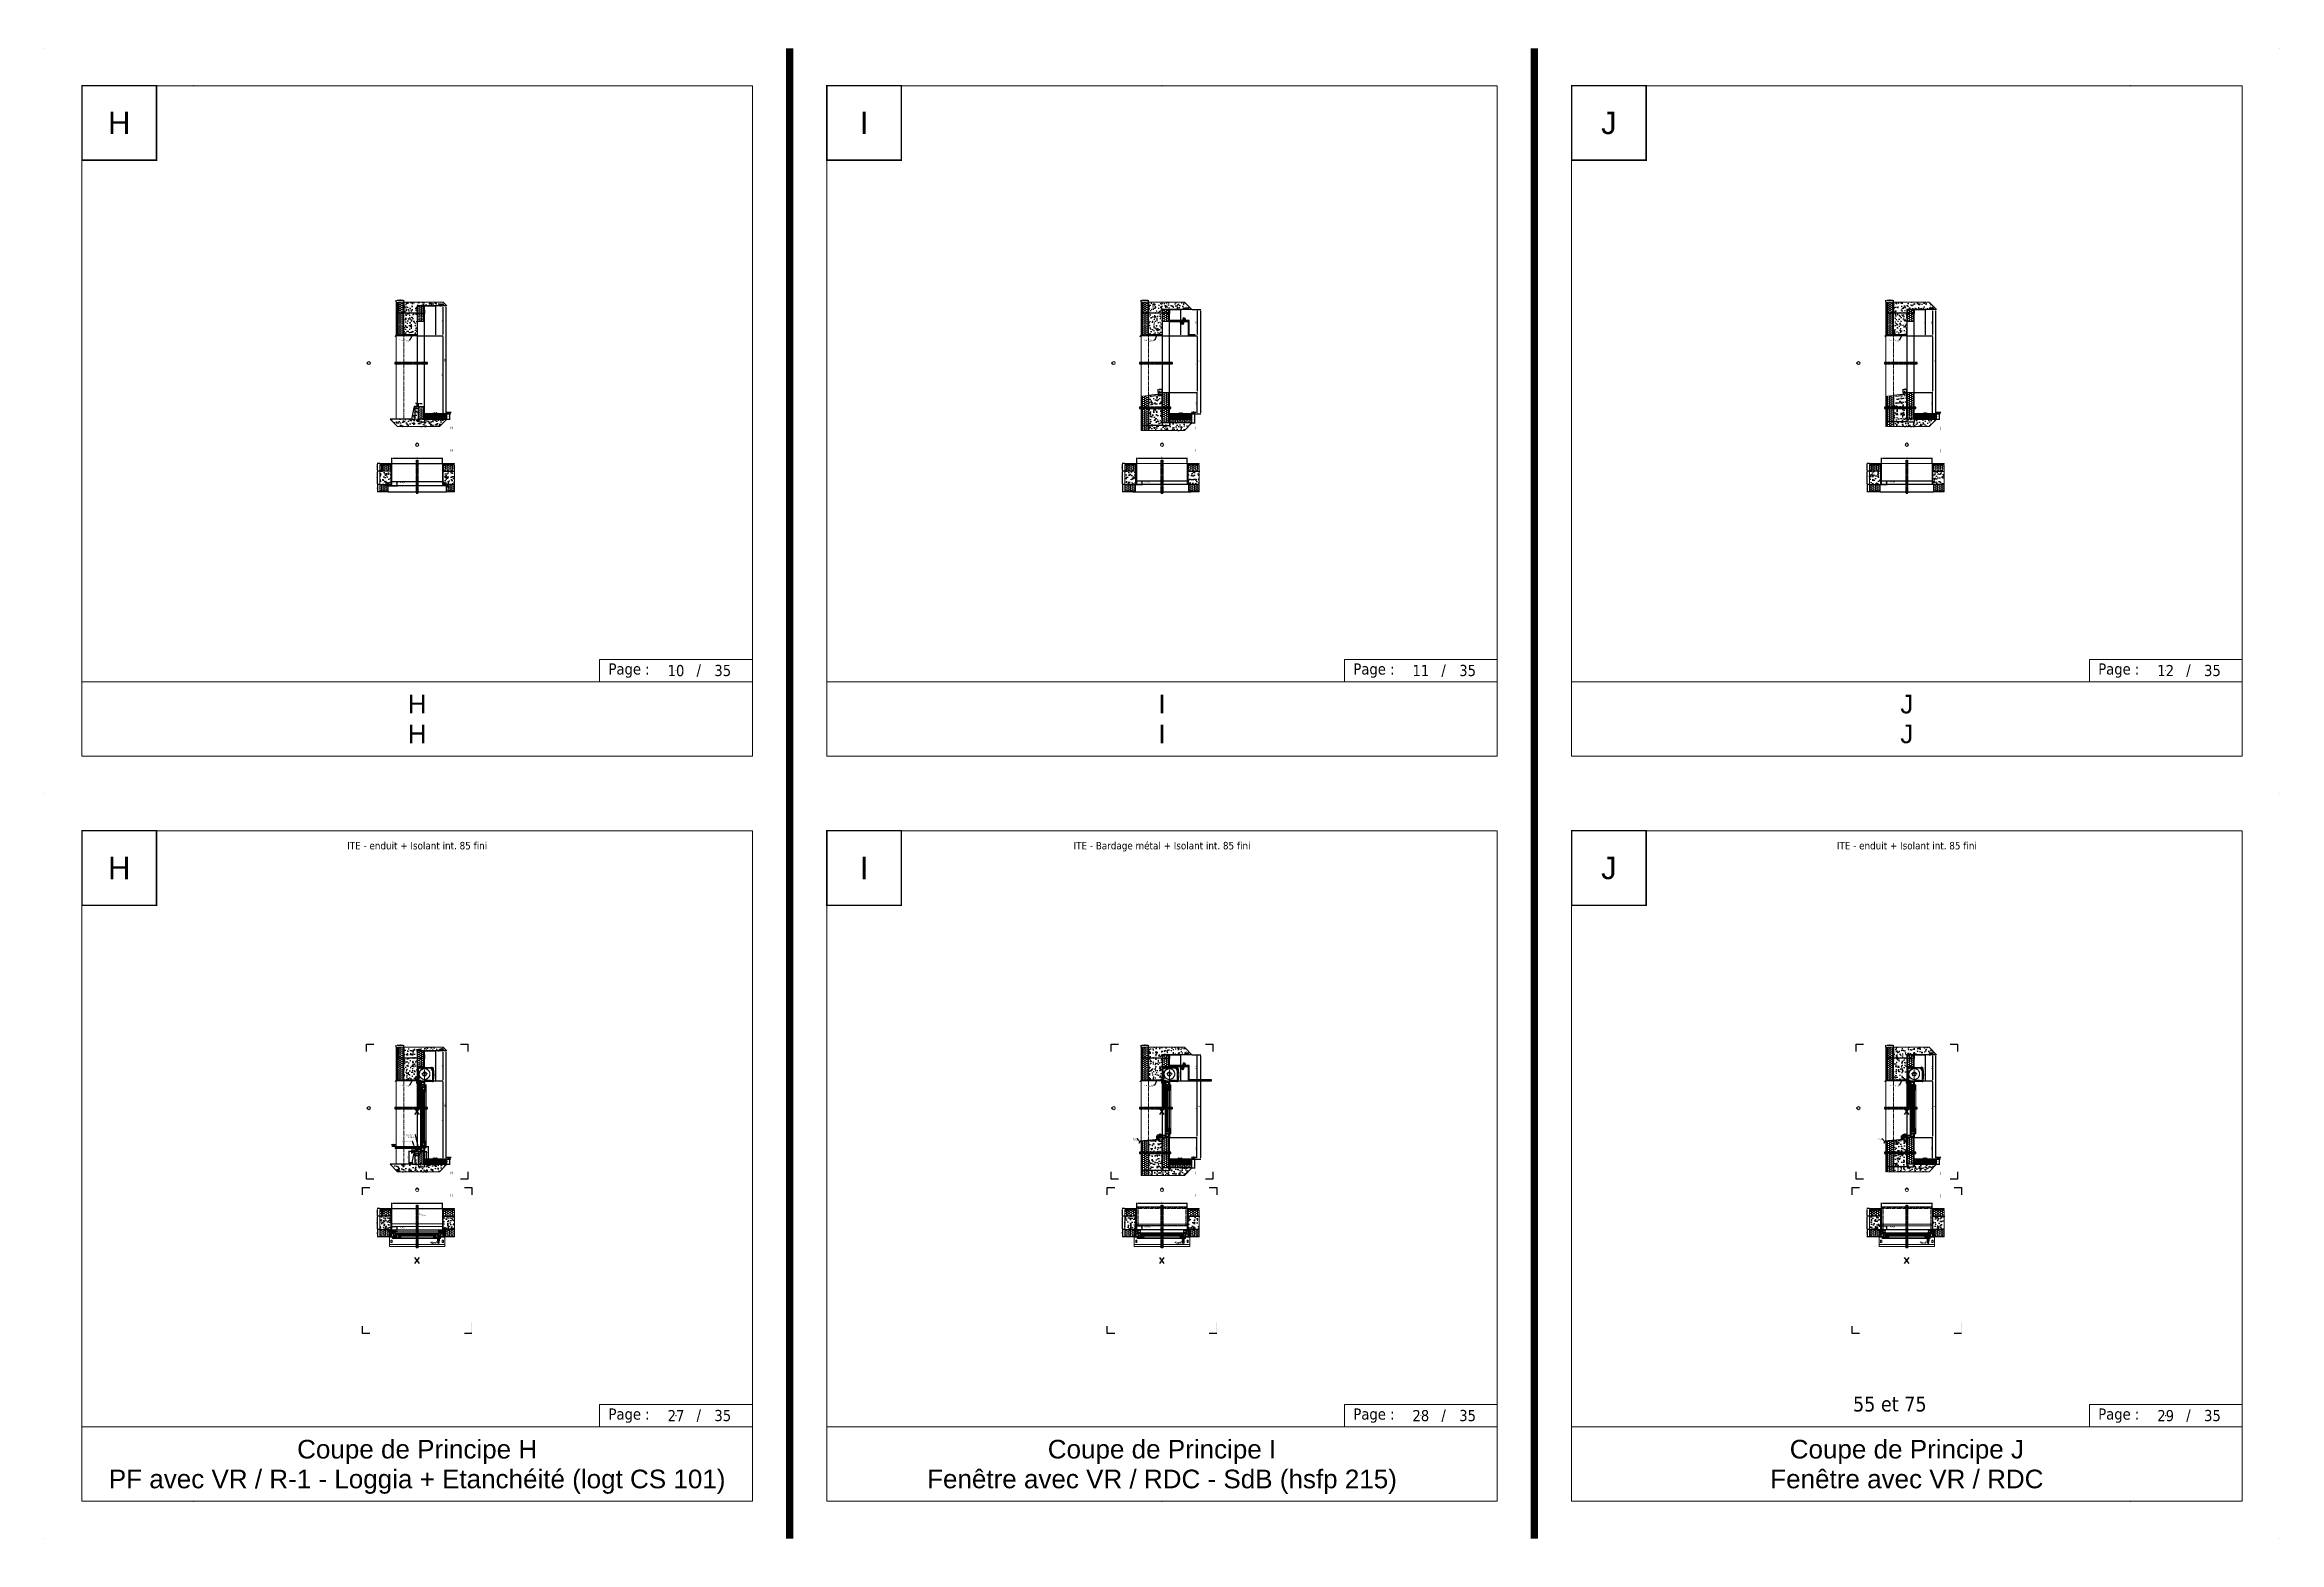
# Model space of a CAD drawing. Header units: millimetres. Extents: x -20000 to 230000, y -17405 to 24510.
# Drawn here: x 70000 to 100000, y -10050 to 10050 of the extents above; entities that cross this region are included whole.
import ezdxf
from ezdxf import colors
from ezdxf.entities.mleader import LeaderData, LeaderLine
from ezdxf.enums import TextEntityAlignment as Align
from ezdxf.math import Vec2, Vec3

# ---------------------------------------------------------------- set-up
doc = ezdxf.new("R2010")
doc.units = ezdxf.units.MM
doc.header["$PDMODE"] = 35
doc.header["$PDSIZE"] = 0.5
for name, pattern in [('ACAD_ISO07W100', [3, 0, -3]), ('AXES', [50.8, 31.75, -6.35, 6.35, -6.35]), ('CACHE', [9.525, 6.35, -3.175]), ('POINTILLE', [6.35, 0, -6.35])]:
    doc.linetypes.add(name, pattern=pattern)
doc.layers.get('0').update_dxf_attribs({"lineweight": 13})
doc.layers.get('Defpoints').update_dxf_attribs({"true_color": 0xc2a584})
for name, color, linetype, lineweight in [('0 - 1 (validé)', 3, 'Continuous', 13), ('1 - Acier', 160, 'Continuous', 13), ('1 - Aluminium', 150, 'Continuous', 13), ('1 - Axe', 1, 'AXES', 0), ('1 - BETON', 251, 'Continuous', 25), ('1 - Bois', 44, 'Continuous', 13), ('1 - Béton', 251, 'Continuous', 25), ('1 - Cartouche', 7, 'Continuous', 13), ('1 - Cotation', 32, 'Continuous', 13), ('1 - INTERROMPU', 253, 'CACHE', 13), ('1 - Isolant', 132, 'Continuous', 13), ('1 - Joint', 7, 'Continuous', 13), ('1 - Platre', 252, 'Continuous', 13), ('1 - PVC', 7, 'Continuous', 13), ('1 - Silicone', 40, 'Continuous', 13), ('1 - Texte', 7, 'Continuous', 13), ('1 - Vitrage', 252, 'Continuous', 13), ('Texte', 7, 'Continuous', 13)]:
    doc.layers.add(name, color=color, linetype=linetype, lineweight=lineweight)
for name, color, linetype, lineweight, plot in [('0 - Invisible', 43, 'Continuous', 0, False), ('0 - Trame', 1, 'Continuous', 0, False), ('Intouchable', 252, 'Continuous', 13, False), ('Non visible', 163, 'Continuous', 25, False)]:
    doc.layers.add(name, color=color, linetype=linetype, lineweight=lineweight, plot=plot)
doc.layers.add('1 - Cache', color=7, linetype='Continuous', lineweight=0, true_color=0xffffff)
doc.styles.get("Standard").update_dxf_attribs({"font": 'ARIALUNI.TTF'})
doc.styles.add('Texte Poralu', font='tahomabd.ttf')
doc.dimstyles.new('100 - 1000', dxfattribs={"dimtxt": 15, "dimasz": 15, "dimexe": 5, "dimexo": 2.5, "dimgap": 8, "dimtad": 1, "dimdec": 1, "dimtxsty": 'Texte Poralu', "dimcen": 10, "dimazin": 0, "dimtfac": 1, "dimtdec": 1, "dimtmove": 0, "dimatfit": 3, "dimfxl": 1, "dimarcsym": 0})
doc.dimstyles.new('100 - 2500', dxfattribs={"dimtxt": 40, "dimasz": 20, "dimexe": 5, "dimexo": 2.5, "dimgap": 10, "dimtad": 1, "dimdec": 1, "dimtxsty": 'Texte Poralu', "dimblk": 'ARCHTICK', "dimcen": 25, "dimazin": 0, "dimtfac": 1, "dimtdec": 1, "dimtmove": 0, "dimatfit": 3, "dimfxl": 1, "dimarcsym": 0})
doc.dimstyles.new('30 - 1000', dxfattribs={"dimtxt": 10, "dimasz": 10, "dimexe": 5, "dimexo": 2.5, "dimgap": 5, "dimtad": 1, "dimdec": 1, "dimtxsty": 'Texte Poralu', "dimcen": 5, "dimazin": 0, "dimtfac": 1, "dimtdec": 1, "dimtmove": 0, "dimatfit": 3, "dimfxl": 1, "dimarcsym": 0})
pattern_1 = [(45, (-2912.3842, -784.6884), (-0.561266, 0.561266), []), (135, (-2912.3842, -784.6884), (-0.561266, -0.561266), [])]
pattern_2 = [(225, (0, 0), (-1.122532, 1.122532), [])]
pattern_3 = [(0, (449.75, -17), (75, 75), [22.5, -52.5]), (0, (449.75, -13.25), (75, 75), [22.5, -52.5]), (0, (453.5, -5.75), (75, 75), [15, -60]), (0, (457.25, 1.75), (75, 75), [11.25, -63.75]), (0, (457.25, 9.25), (75, 75), [7.5, -67.5]), (0, (438.5, 16.75), (75, 75), [3.75, -18.75, 3.75, -48.75]), (0, (449.75, 20.5), (75, 75), [3.75, -30, 11.25, -30]), (0, (464.75, 24.25), (75, 75), [3.75, -3.75, 3.75, -63.75]), (0, (461, 28), (75, 75), [3.75, -71.25]), (0, (457.25, 35.5), (75, 75), [11.25, -63.75]), (0, (457.25, 43), (75, 75), [15, -60]), (0, (453.5, 50.5), (75, 75), [18.75, -22.5, 3.75, -30]), (90, (423.5, 5.5), (-75, 75), [3.75, -7.5, 18.75, -45]), (90, (427.25, 13), (-75, 75), [3.75, -3.75, 11.25, -56.25]), (90, (431, 43), (-75, 75), [7.5, -67.5]), (90, (434.75, 13), (-75, 75), [15, -22.5, 3.75, -33.75]), (90, (438.5, 54.25), (-75, 75), [3.75, -71.25]), (90, (442.25, 16.75), (-75, 75), [11.25, -63.75]), (90, (449.75, 20.5), (-75, 75), [7.5, -67.5]), (90, (457.25, 20.5), (-75, 75), [3.75, -11.25, 11.25, -48.75]), (90, (461, 24.25), (-75, 75), [3.75, -71.25]), (90, (464.75, 9.25), (-75, 75), [10.5, -64.5]), (90, (468.5, -5.75), (-75, 75), [7.5, -67.5]), (90, (476, 24.25), (-75, 75), [3.75, -71.25]), (90, (483.5, 20.5), (-75, 75), [11.25, -63.75]), (90, (491, 20.5), (-75, 75), [11.25, -63.75]), (45, (479.75, -9.5), (8e-15, 75), [5.3033, -5.3033, 5.3033, -90.1563]), (45, (464.75, 9.25), (8e-15, 75), [10.6065, -95.46]), (45, (434.75, 46.75), (8e-15, 75), [10.607, -95.46]), (45, (449.75, 28), (8e-15, 75), [10.607, -95.46]), (45, (453.5, 13), (8e-15, 75), [10.607, -95.46]), (45, (476, -2), (8e-15, 75), [10.6065, -95.46]), (45, (468.5, 1.75), (8e-15, 75), [15.91, -90.156]), (45, (446, 35.5), (8e-15, 75), [5.303, -100.763]), (45, (442.25, 43), (8e-15, 75), [5.303, -100.763]), (45, (472.25, 43), (8e-15, 75), [5.303, -100.763]), (45, (442.25, 5.5), (8e-15, 75), [5.303, -100.763]), (45, (483.5, 31.75), (8e-15, 75), [5.303, -100.763]), (45, (457.25, 24.25), (8e-15, 75), [5.303, -100.763]), (45, (464.75, 31.75), (8e-15, 75), [5.303, -100.763]), (135, (461, 16.75), (-75, 8e-15), [5.3033, -5.3033, 15.91, -79.5496]), (135, (472.25, 16.75), (-75, 8e-15), [5.303, -100.763]), (135, (472.25, -9.5), (-75, 8e-15), [5.303, -100.763]), (135, (457.25, 9.25), (-75, 8e-15), [5.303, -100.763]), (135, (468.5, 24.25), (-75, 8e-15), [5.303, -100.763]), (135, (449.75, 5.5), (-75, 8e-15), [5.303, -100.763]), (135, (479.75, 5.5), (-75, 8e-15), [5.303, -100.763]), (135, (427.25, -17), (-75, 8e-15), [5.303, -100.763]), (135, (431, -13.25), (-75, 8e-15), [10.607, -95.46]), (135, (434.75, -9.5), (-75, 8e-15), [10.607, -95.46]), (135, (442.25, -9.5), (-75, 8e-15), [10.607, -95.46]), (135, (446, -2), (-75, 8e-15), [10.607, -95.46]), (135, (476, 28), (-75, 8e-15), [10.6065, -95.4595]), (135, (491, -9.5), (-75, 8e-15), [10.6065, -95.4595]), (135, (494.75, 50.5), (-75, 8e-15), [10.6065, -95.4595]), (135, (494.75, 43), (-75, 8e-15), [10.6065, -95.4595]), (135, (487.25, 39.25), (-75, 8e-15), [10.6065, -95.4595]), (135, (434.75, 39.25), (-75, 8e-15), [15.91, -90.156]), (135, (483.5, 31.75), (-75, 8e-15), [15.91, -90.156]), (26.565, (442.25, 54.25), (75, 3e-08), [8.385, -159.32]), (26.565, (442.25, 16.75), (75, 3e-08), [8.385, -159.32]), (26.565, (449.75, 39.25), (75, 3e-08), [8.385, -159.32]), (26.565, (472.25, -13.25), (75, 3e-08), [8.385, -159.32]), (26.565, (468.5, -5.75), (75, 3e-08), [8.385, -159.32]), (26.565, (446, 9.25), (75, 3e-08), [8.385, -159.32]), (26.565, (446, 46.75), (75, 3e-08), [8.385, -159.32]), (26.565, (468.5, 24.25), (75, 3e-08), [16.77, -150.935]), (63.435, (468.5, 35.5), (4e-09, 75), [8.385, -159.32]), (63.435, (479.75, 13), (4e-09, 75), [8.385, -159.32]), (63.435, (442.25, 28), (4e-09, 75), [8.385, -159.32]), (63.435, (427.25, 31.75), (4e-09, 75), [8.385, -159.32]), (63.435, (472.25, 16.75), (4e-09, 75), [8.385, -159.32]), (63.435, (464.75, 16.75), (4e-09, 75), [8.385, -159.32]), (63.435, (434.75, 28), (4e-09, 75), [16.77, -150.935]), (63.435, (491, 1.75), (4e-09, 75), [16.77, -150.935]), (63.435, (483.5, 5.5), (4e-09, 75), [16.77, -150.935]), (116.565, (423.5, -5.75), (-3e-08, 75), [8.385, -159.32]), (116.565, (423.5, 35.5), (-3e-08, 75), [8.385, -159.32]), (116.565, (438.5, -17), (-3e-08, 75), [8.385, -159.32]), (116.565, (431, 50.5), (-3e-08, 75), [8.385, -159.32]), (116.565, (438.5, 5.5), (-3e-08, 75), [8.385, -159.32]), (116.565, (453.5, 13), (-3e-08, 75), [8.385, -159.32]), (116.565, (461, 28), (-3e-08, 75), [8.385, -159.32]), (116.565, (427.25, -2), (2e-05, 75), [8.385, -159.32]), (116.565, (446, 9.25), (-3e-08, 75), [8.385, -159.32]), (116.565, (468.5, 1.75), (-3e-08, 75), [8.385, -159.32]), (116.565, (476, 9.25), (-3e-08, 75), [8.385, -159.32]), (116.565, (491, 31.75), (-3e-08, 75), [8.385, -159.32]), (116.565, (434.75, 54.25), (-3e-08, 75), [8.385, -159.32]), (116.565, (423.5, 50.5), (-3e-08, 75), [16.77, -150.935]), (116.565, (434.75, -2), (-3e-08, 75), [16.77, -150.935]), (153.435, (423.5, -13.25), (-75, 4e-09), [8.385, -159.32]), (153.435, (487.25, -17), (-75, 4e-09), [8.385, -159.32]), (153.435, (483.5, 20.5), (-75, 4e-09), [8.385, -159.32]), (153.435, (453.5, -5.75), (-75, 4e-09), [8.385, -159.32]), (153.435, (449.75, -13.25), (-75, 4e-09), [8.385, -159.32]), (153.435, (457.25, 1.75), (-75, 4e-09), [8.385, -159.32]), (153.435, (479.75, 46.75), (-75, 4e-09), [8.385, -159.32]), (153.435, (487.25, 50.5), (-75, 4e-09), [16.77, -150.935])]

# ---------------------------------------------------------------- blocks, each defined once
blk = doc.blocks.new('Cadre Coupe_Elev')
at = {"const_width": 20}
blk.add_lwpolyline([(500, 9500), (1500, 9500), (1500, 8500), (500, 8500)], close=True, dxfattribs=at)
for p in [(2000, 9500), (3500, 9500), (5000, 9500), (6500, 9500), (8000, 9500), (2000, 1500), (3500, 1500), (5000, 1500), (6500, 1500), (8000, 1500), (2000, 500), (3500, 500), (5000, 500), (6500, 500), (8000, 500)]:
    blk.add_point(p)
at = {"layer": '0 - Trame'}
for points in [[(500, 500), (9500, 500), (9500, 9500), (500, 9500)], [(500, 1500), (9500, 1500), (9500, 500), (500, 500)]]:
    blk.add_lwpolyline(points, close=True, dxfattribs=at)
for p in [(0, 10000), (10000, 10000), (0, 0), (10000, 0)]:
    blk.add_point(p, dxfattribs=at)
at = {"layer": 'Defpoints'}
for p in [(5000, 5730), (5000, 3733), (5000, 1200), (5000, 1000), (5000, 800)]:
    blk.add_point(p, dxfattribs=at)
at = {"color": 7}
blk.add_attdef('REPERE_1', text='', height=300, dxfattribs=at).set_placement((1000, 9000), align=Align.MIDDLE_CENTER)
at = {"layer": '1 - Texte', "color": 7}
for tag, p in [('DEFINITION1', (5000, 1200)), ('DEFINITION2', (5000, 800))]:
    blk.add_attdef(tag, text='', height=250, dxfattribs=at).set_placement(p, align=Align.MIDDLE_CENTER)
at = {"layer": 'Non visible', "style": 'Texte Poralu'}
for p in [(5447, 4906), (5447, 4606)]:
    blk.add_attdef('REPERE_2', text='', height=35, dxfattribs=at).set_placement(p, align=Align.MIDDLE_LEFT)
blk = doc.blocks.new('Cadre centrage dessin')
at = {"layer": 'Defpoints'}
for p, q in [((-682, 907), (-582, 907)), ((-682, 807), (-682, 907)), ((582, 907), (682, 907)), ((682, 907), (682, 807)), ((-30, -40), (30, 40)), ((30, -40), (-30, 40)), ((-682, -907), (-682, -807)), ((682, -807), (682, -907)), ((-735, -1017), (-635, -1017)), ((-735, -1117), (-735, -1017)), ((-582, -907), (-682, -907)), ((682, -907), (582, -907)), ((635, -1017), (735, -1017)), ((735, -1017), (735, -1117)), ((-30, -2037), (30, -1957)), ((30, -2037), (-30, -1957)), ((-735, -2977), (-735, -2877)), ((-635, -2977), (-735, -2977)), ((735, -2977), (635, -2977))]:
    blk.add_line(p, q, dxfattribs=at)
at = {"layer": 'Defpoints', "linetype": 'POINTILLE', "ltscale": 2}
for p, q in [((682, -907), (682, -907)), ((682, -907), (682, -907)), ((735, -2830), (735, -2830)), ((735, -2830), (735, -2977))]:
    blk.add_line(p, q, dxfattribs=at)
blk = doc.blocks.new('Cartouche - Total de page')
at = {"layer": '1 - Cartouche', "color": 0, "insert": (0, 0), "char_height": 5, "attachment_point": 5, "style": 'Texte Poralu'}
blk.add_mtext('35', dxfattribs=at)
blk = doc.blocks.new('Rep coupe')
at = {"style": 'Texte Poralu'}
blk.add_attdef('REPERE', text='', height=30, dxfattribs=at).set_placement((-5223, -3194), align=Align.MIDDLE_LEFT)
blk = doc.blocks.new('Rep_châssis')
at = {"style": 'Texte Poralu'}
blk.add_attdef('REP_CHASSIS', text='', height=100, dxfattribs=at).set_placement((0, 0), align=Align.MIDDLE_CENTER)
blk = doc.blocks.new('*U837')
at = {"layer": '1 - Béton'}
h = blk.add_hatch(dxfattribs=at)
h.set_pattern_fill('ANSI31', color=256, scale=0.5, angle=135)
h.set_pattern_definition([(180, (200, 20), (-3e-16, -1.5875), [])])
h.paths.add_polyline_path([(0, 100), (300, 100), (300, 120), (0, 120)])
h = blk.add_hatch(dxfattribs=at)
h.set_pattern_fill('ANSI37', color=256, scale=5)
h.set_pattern_definition([(45, (200, 10), (-11.2253, 11.2253), []), (135, (200, 10), (-11.2253, -11.2253), [])])
h.paths.add_polyline_path([(0, 50), (300, 50), (300, 100), (0, 100)])
h.paths.add_polyline_path([(126, 66), (174, 66), (174, 87), (126, 87)], flags=24)
at = {"layer": '1 - Isolant'}
h = blk.add_hatch(dxfattribs=at)
h.set_pattern_fill('HONEY', color=256, scale=5)
h.set_pattern_definition([(0, (200, 20), (23.8125, 13.74815), [15.875, -31.75]), (120, (200, 20), (-23.8125, 13.7482), [15.875, -31.75]), (60, (200, 20), (5e-08, 27.4963), [-31.75, 15.875])])
h.paths.add_polyline_path([(0, 0), (300, 0), (300, 50), (0, 50)])
at = {"layer": '0 - Invisible'}
for points in [[(0, 100), (300, 100), (300, 120), (0, 120), (0, 100)], [(0, 50), (300, 50), (300, 100), (0, 100), (0, 50)], [(0, 0), (300, 0), (300, 50), (0, 50), (0, 0)]]:
    blk.add_lwpolyline(points, dxfattribs=at)
at = {"layer": '1 - Béton'}
for points in [[(300, 120), (0, 120), (0, 100), (300, 100)], [(300, 100), (0, 100), (0, 50), (300, 50)]]:
    blk.add_lwpolyline(points, dxfattribs=at)
at = {"layer": '1 - Isolant'}
blk.add_lwpolyline([(300, 50), (0, 50), (0, 0), (300, 0)], dxfattribs=at)
at = {"insert": (150, 75), "char_height": 10, "attachment_point": 5, "style": 'Texte Poralu'}
blk.add_mtext_dynamic_manual_height_columns('Chape', width=39.78, gutter_width=50, heights=[0], dxfattribs=at)
blk = doc.blocks.new('*U888')
at = {"layer": '1 - Isolant'}
h = blk.add_hatch(dxfattribs=at)
h.set_pattern_fill('HONEY', color=256, scale=5)
h.set_pattern_definition([(0, (-58597.141, -19647.493), (23.8125, 13.7481532), [15.875, -31.75]), (120, (-58597.141, -19647.493), (-23.8125, 13.7481533), [15.875, -31.75]), (60, (-58597.141, -19647.493), (5e-08, 27.4963065), [-31.75, 15.875])])
h.paths.add_polyline_path([(0, -410), (87, -410), (87, 0), (0, 0)])
at = {"layer": '1 - Platre'}
h = blk.add_hatch(dxfattribs=at)
h.set_pattern_fill('AR-SAND', color=256, scale=0.1)
h.set_pattern_definition([(37.5, (-58597.141, -19647.4927), (-0.16000313, 4.89413237), [0, -3.8608, 0, -4.318, 0, -4.1275]), (7.5, (-58597.141, -19647.4927), (4.4952328, 7.168251), [0, -2.0828, 0, -3.4798, 0, -1.3335]), (327.5, (-58600.265, -19647.4927), (7.9099237, 0.01437185), [0, -1.27, 0, -4.572, 0, -5.969]), (317.5, (-58600.265, -19647.4927), (7.6355645, 2.2292932), [0, -0.635, 0, -2.9972, 0, -3.429])])
h.paths.add_polyline_path([(100, -410), (100, 0), (87, 0), (87, -410)])
at = {"layer": '0 - Invisible'}
for points in [[(0, -410), (87, -410)], [(87, -410), (100, -410)]]:
    blk.add_lwpolyline(points, dxfattribs=at)
at = {"layer": '1 - Isolant'}
blk.add_lwpolyline([(87, -410), (87, 0), (0, 0), (0, -410)], dxfattribs=at)
at = {"layer": '1 - Platre'}
blk.add_lwpolyline([(100, -410), (100, 0), (87, 0), (87, -410)], dxfattribs=at)
blk = doc.blocks.new('*D1069')
at = {"layer": 'Defpoints', "color": 0, "lineweight": -2, "transparency": 16777216}
for p, q in [((84820, -5114), (84820, -5056)), ((84990, -5061), (84830, -5061)), ((85000, -5029), (85000, -5066))]:
    blk.add_line(p, q, dxfattribs=at)
at = {"layer": 'Defpoints', "color": 0, "transparency": 16777216}
for p in [(84820, -5061), (85000, -5026), (84820, -5116)]:
    blk.add_point(p, dxfattribs=at)
for points in [[(84830, -5059), (84830, -5063), (84820, -5061)], [(84990, -5059), (84990, -5063), (85000, -5061)]]:
    blk.add_solid(points, dxfattribs=at)
at = {"layer": 'Defpoints', "color": 0, "transparency": 16777216, "insert": (84910, -5051), "char_height": 10, "attachment_point": 5, "style": 'Texte Poralu'}
blk.add_mtext('180', dxfattribs=at)
blk = doc.blocks.new('*D1070')
at = {"layer": '1 - Cotation', "color": 0, "lineweight": -2, "transparency": 16777216}
for p, q in [((85000, -5029), (85000, -5066)), ((85010, -5061), (85090, -5061)), ((85100, -5029), (85100, -5066))]:
    blk.add_line(p, q, dxfattribs=at)
at = {"layer": '1 - Cotation', "color": 0, "transparency": 16777216}
for points in [[(85010, -5059), (85010, -5063), (85000, -5061)], [(85090, -5059), (85090, -5063), (85100, -5061)]]:
    blk.add_solid(points, dxfattribs=at)
at = {"layer": 'Defpoints', "color": 0, "transparency": 16777216}
for p in [(85000, -5026), (85100, -5026), (85100, -5061)]:
    blk.add_point(p, dxfattribs=at)
at = {"layer": '1 - Cotation', "color": 0, "transparency": 16777216, "insert": (85050, -5051), "char_height": 10, "attachment_point": 5, "style": 'Texte Poralu'}
blk.add_mtext('100', dxfattribs=at)
blk = doc.blocks.new('*U893')
at = {"layer": '1 - Aluminium'}
h = blk.add_hatch(dxfattribs=at)
h.set_pattern_fill('ANSI32', color=256, scale=0.5, angle=90, style=0)
h.set_pattern_definition([(135, (-130, -13), (-3.3676, -3.3676), []), (135, (-130, -10.755), (-3.3676, -3.3676), [])])
edge = h.paths.add_edge_path()
edge.add_line((-2, 30), (-2, 6))
edge.add_line((-2, 6), (-254, -19))
edge.add_arc((-253, -20), 1.5, 95.7106, 180)
edge.add_line((-255, -20), (-255, -37))
edge.add_arc((-253, -37), 1.5, 180, 330)
edge.add_line((-252, -38), (-245, -26))
edge.add_line((-245, -26), (-246, -25))
edge.add_line((-246, -25), (-253, -37))
edge.add_line((-253, -37), (-253, -20))
edge.add_line((-253, -20), (-1, 5))
edge.add_arc((-2, 6), 1.5, 275.7106, 360)
edge.add_line((0, 6), (0, 30))
edge.add_line((0, 30), (-2, 30))
at = {"layer": '0 - Invisible'}
blk.add_lwpolyline([(0, 0), (-230, -23)], dxfattribs=at)
blk.add_point((-255, -49), dxfattribs=at)
at = {"layer": '1 - Aluminium'}
blk.add_lwpolyline([(-2, 30), (-2, 6), (-254, -19, 0.385314), (-255, -20), (-255, -37, 0.767327), (-252, -38), (-245, -26), (-246, -25), (-253, -37), (-253, -20), (-1, 5, 0.385314), (0, 6), (0, 30)], format="xyb", close=True, dxfattribs=at)
blk = doc.blocks.new('*U199')
blk.add_hatch(color=256).paths.add_polyline_path([(25, 0), (55, 25), (-5, 25)])
blk.add_line((0, 0), (50, 0))
blk.add_lwpolyline([(25, 0), (55, 25), (-5, 25), (25, 0)])
at = {"style": 'Texte Poralu'}
blk.add_attdef('HAUTEUR', text='', height=10, dxfattribs=at).set_placement((25, 35), align=Align.MIDDLE_CENTER)
blk = doc.blocks.new('*U200')
blk.add_hatch(color=256).paths.add_polyline_path([(0, 0), (30, 12.5), (-30, 12.5)])
blk.add_lwpolyline([(0, 0), (30, 12.5), (-30, 12.5), (0, 0)])
at = {"layer": 'Texte', "insert": (0, 17.5), "char_height": 10, "attachment_point": 8, "style": 'Texte Poralu'}
blk.add_mtext('Sol Fini', dxfattribs=at)
blk = doc.blocks.new('*D1071')
at = {"color": 0, "lineweight": -2, "transparency": 16777216}
for p, q in [((85403, -4906), (85444, -4906)), ((85403, -5026), (85444, -5026)), ((85439, -5016), (85439, -4916))]:
    blk.add_line(p, q, dxfattribs=at)
at = {"color": 0, "transparency": 16777216}
for points in [[(85438, -4916), (85441, -4916), (85439, -4906)], [(85438, -5016), (85441, -5016), (85439, -5026)]]:
    blk.add_solid(points, dxfattribs=at)
at = {"layer": 'Defpoints', "color": 0, "transparency": 16777216}
for p in [(85400, -4906), (85400, -5026), (85439, -4906)]:
    blk.add_point(p, dxfattribs=at)
at = {"color": 0, "transparency": 16777216, "insert": (85422, -4966), "char_height": 10, "attachment_point": 5, "rotation": 90, "style": 'Texte Poralu'}
blk.add_mtext('120 \\P{\\H0.6x;(Réserve Sol)}', dxfattribs=at)
blk = doc.blocks.new('*U812')
at = {"layer": '1 - Acier', "linetype": 'ByBlock'}
h = blk.add_hatch(color=256, dxfattribs=at)
h.paths.add_polyline_path([(95, 0), (95, -1), (32, -1), (32, 0)])
h.paths.add_polyline_path([(1, -32), (0, -32), (32, 0), (32, -1)])
h.paths.add_polyline_path([(1, -70), (0, -70), (0, -32), (1, -32)])
blk.add_hatch(color=256, dxfattribs=at).paths.add_polyline_path([(26, -6, -0.285406), (28, -6), (30, -6, 0.793417), (31, -5), (29, -3), (30, -2), (32, -4, -0.793417), (29, -8), (27, -7), (7, -27), (8, -29, -0.793417), (4, -32), (2, -30), (3, -29), (5, -31, 0.793417), (6, -30), (6, -28, -0.285406), (6, -26)])
for p, q in [((32, 0), (0, -32)), ((95, 0), (32, 0)), ((32, 0), (34, -5)), ((95, 0), (95, -1)), ((0, -32), (0, -70)), ((0, -32), (5, -34)), ((0, -70), (1, -70)), ((32, -1), (1, -32)), ((1, -32), (1, -70)), ((5, -34), (3, -68)), ((34, -5), (5, -34)), ((95, -1), (32, -1)), ((93, -3), (34, -5))]:
    blk.add_line(p, q, dxfattribs=at)
for centre, start, end in [((1, -68), 270, 356.8139), ((93, -1), 271.8801, 0)]:
    blk.add_arc(centre, 2, start, end, dxfattribs=at)
blk = doc.blocks.new('*U813')
at = {"layer": '1 - Acier', "linetype": 'ByBlock'}
h = blk.add_hatch(color=256, dxfattribs=at)
h.paths.add_polyline_path([(0, 0), (-2, 0), (-2, 0), (2, -1), (3, 0)])
h.paths.add_polyline_path([(-3, -1), (-2, -1), (2, -2), (3, -1)])
h.paths.add_polyline_path([(-3, -2), (-2, -2), (2, -3), (3, -2)])
h.paths.add_polyline_path([(-3, -3), (-2, -3), (2, -4), (3, -3)])
h.paths.add_polyline_path([(-3, -4), (-2, -4), (2, -5), (3, -4)])
h.paths.add_polyline_path([(-3, -5), (-2, -5), (2, -6), (3, -5)])
h.paths.add_polyline_path([(-3, -6), (-2, -6), (2, -7), (3, -6)])
h.paths.add_polyline_path([(-3, -7), (-2, -7), (2, -8), (3, -7)])
h.paths.add_polyline_path([(-3, -8), (-2, -8), (2, -9), (3, -8)])
h.paths.add_polyline_path([(-3, -9), (-2, -9), (2, -10), (3, -9)])
h.paths.add_polyline_path([(-3, -10), (-2, -10), (2, -11), (3, -10)])
h.paths.add_polyline_path([(-3, -11), (-2, -11), (2, -12), (3, -11)])
h.paths.add_polyline_path([(-3, -12), (-2, -12), (2, -13), (3, -12)])
h.paths.add_polyline_path([(-3, -13), (-2, -13), (2, -14), (3, -13)])
h.paths.add_polyline_path([(-3, -14), (-2, -14), (2, -15), (3, -14)])
h.paths.add_polyline_path([(-3, -15), (-2, -15), (-2, -15), (3, -15), (3, -15)])
for p, q in [((-3, -3), (-2, -2)), ((-2, -2), (-3, -2)), ((-3, -2), (-3, -2)), ((-2, -3), (-3, -3)), ((-3, -3), (3, -3)), ((-3, -4), (-2, -3)), ((-2, -4), (-3, -4)), ((-3, -4), (3, -4)), ((-3, -5), (-2, -4)), ((-2, -5), (-3, -5)), ((-3, -5), (3, -5)), ((-3, -6), (-2, -5)), ((-2, -6), (-3, -6)), ((-3, -6), (3, -6)), ((-3, -7), (-2, -6)), ((-2, -7), (-3, -7)), ((-3, -7), (3, -7)), ((-3, -8), (-2, -7)), ((-2, -8), (-3, -8)), ((-3, -8), (3, -8)), ((-3, -9), (-2, -8)), ((-2, -9), (-3, -9)), ((-3, -9), (3, -9)), ((-3, -10), (-2, -9)), ((-2, -10), (-3, -10)), ((-3, -10), (3, -10)), ((-3, -11), (-2, -10)), ((-2, -11), (-3, -11)), ((-3, -11), (3, -11)), ((-3, -12), (-2, -11)), ((-2, -12), (-3, -12)), ((-3, -12), (3, -12)), ((-3, -13), (-2, -12)), ((-2, -13), (-3, -13)), ((-3, -13), (3, -13)), ((-3, -14), (-2, -13)), ((-2, -14), (-3, -14)), ((-3, -14), (3, -14)), ((-3, -15), (-2, -14)), ((-3, -15), (-3, -15)), ((-2, -15), (-3, -15)), ((-3, -15), (3, -15)), ((2, -4), (-2, -3)), ((2, -5), (-2, -4)), ((2, -6), (-2, -5)), ((2, -7), (-2, -6)), ((2, -8), (-2, -7)), ((2, -9), (-2, -8)), ((2, -10), (-2, -9)), ((2, -11), (-2, -10)), ((2, -12), (-2, -11)), ((2, -13), (-2, -12)), ((2, -14), (-2, -13)), ((2, -15), (-2, -14)), ((3, -15), (-2, -15)), ((-2, -15), (-2, -15)), ((3, -3), (2, -4)), ((3, -3), (2, -3)), ((3, -4), (2, -5)), ((3, -4), (2, -4)), ((3, -5), (2, -6)), ((3, -5), (2, -5)), ((3, -6), (2, -7)), ((3, -6), (2, -6)), ((3, -7), (2, -8)), ((3, -7), (2, -7)), ((3, -8), (2, -9)), ((3, -8), (2, -8)), ((3, -9), (2, -10)), ((3, -9), (2, -9)), ((3, -10), (2, -11)), ((3, -10), (2, -10)), ((3, -11), (2, -12)), ((3, -11), (2, -11)), ((3, -12), (2, -13)), ((3, -12), (2, -12)), ((3, -13), (2, -14)), ((3, -13), (2, -13)), ((3, -14), (2, -15)), ((3, -14), (2, -14)), ((3, -15), (2, -15)), ((3, -15), (3, -15))]:
    blk.add_line(p, q, dxfattribs=at)
for points in [[(-14, 2), (-14, 0), (14, 0), (14, 2)], [(2, -2), (3, -2), (-3, -2), (-2, -1)], [(3, -2), (-3, -2), (-2, -2), (2, -3)]]:
    blk.add_lwpolyline(points, close=True, dxfattribs=at)
for points in [[(-13, 2), (-13, 0)], [(-12, 2), (-12, 0)], [(-10, 2), (-10, 0)], [(4, 2), (4, 3), (-4, 3), (-4, 2)], [(-2, -1), (-3, -1), (3, -1), (2, -1), (-2, 0), (-2, 0)], [(2, 0), (3, 0), (0, 0)], [(-3, -1), (-2, 0)], [(3, 0), (2, -1)], [(3, -1), (2, -2)]]:
    blk.add_lwpolyline(points, dxfattribs=at)
blk = doc.blocks.new('*U814')
at = {"layer": '1 - Acier', "linetype": 'ByBlock'}
h = blk.add_hatch(color=256, dxfattribs=at)
h.paths.add_polyline_path([(6, 1), (5, 1), (5, 2), (4, 2), (4, 2), (4, 2), (3, 2), (3, 2), (3, 2), (3, 1), (2, 2), (1, 2), (1, 2), (0, 2), (-1, 2), (-1, 2), (-2, 2), (-3, 1), (-3, 2), (-3, 2), (-3, 2), (-4, 2), (-4, 2), (-4, 2), (-5, 2), (-5, 1), (-6, 1)])
h.paths.add_polyline_path([(-3, 5, -0.414214), (-3, 5, -0.414214), (-2, 5)])
h.paths.add_polyline_path([(2, 5, -0.414214), (3, 5, -0.414214), (3, 5)])
at = {"layer": '1 - Cache'}
h = blk.add_hatch(color=256, dxfattribs=at)
h.paths.add_polyline_path([(3, 1), (3, 2), (3, 2), (3, 2), (4, 2), (4, 2), (4, 2), (5, 2), (5, 1), (5, 5, 0.414214), (4, 5), (3, 5, 0.414214), (3, 5)])
h.paths.add_polyline_path([(1, 2), (1, 2), (2, 2), (3, 1), (3, 5, -0.414214), (3, 5), (-3, 5, -0.414214), (-3, 5), (-3, 1), (-2, 2), (-1, 2), (-1, 2), (0, 2)])
h.paths.add_polyline_path([(-5, 1), (-5, 2), (-4, 2), (-4, 2), (-4, 2), (-3, 2), (-3, 2), (-3, 2), (-3, 1), (-3, 5, 0.414214), (-3, 5), (-4, 5, 0.414214), (-5, 5)])
h.paths.add_polyline_path([(6, 0), (6, 1), (-6, 1), (-6, 0)])
at = {"layer": '1 - Acier', "linetype": 'ByBlock'}
for points in [[(-6, 1), (-5, 1), (-5, 2), (-4, 2), (-4, 2), (-4, 2), (-3, 2), (-3, 2), (-3, 2), (-3, 1), (-2, 2), (-1, 2), (-1, 2), (0, 2), (1, 2), (1, 2), (2, 2), (3, 1), (3, 5, -0.414214), (3, 5)], [(-5, 1), (-5, 5, -0.414214), (-4, 5), (-3, 5)], [(6, 1), (5, 1), (5, 5, 0.414214), (4, 5), (-3, 5, -0.414214), (-3, 5), (-3, 1)]]:
    blk.add_lwpolyline(points, format="xyb", dxfattribs=at)
blk.add_lwpolyline([(-6, 1), (-6, 0), (6, 0), (6, 1)], close=True, dxfattribs=at)
blk.add_lwpolyline([(3, 1), (3, 2), (3, 2), (3, 2), (4, 2), (4, 2), (4, 2), (5, 2), (5, 1)], dxfattribs=at)
blk = doc.blocks.new('*U815')
for name, p, rotation in [('*U813', (0, 0), 90), ('*U814', (4, 0), 270)]:
    blk.add_blockref(name, p, dxfattribs=dict(rotation=rotation))
blk = doc.blocks.new('*U816')
at = {"layer": '1 - Silicone'}
h = blk.add_hatch(dxfattribs=at)
h.set_pattern_fill('ANSI37', color=256, scale=0.5, style=0)
h.set_pattern_definition([(45, (-4792.409, -5428.1317), (-1.122532, 1.122532), []), (135, (-4792.409, -5428.1317), (-1.122532, -1.122532), [])])
h.paths.add_polyline_path([(6, 5), (0, 5), (0, 0), (6, 0, -0.4)])
h = blk.add_hatch(color=256, dxfattribs=at)
edge = h.paths.add_edge_path(flags=16)
edge.add_arc((15, 1), 0.626, -180, 0, ccw=False)
edge.add_arc((15, 1), 0.626, 0, 180, ccw=False)
edge = h.paths.add_edge_path(flags=16)
edge.add_arc((16, 3), 1.02, 0, 180, ccw=False)
edge.add_arc((16, 3), 1.02, -180, 0, ccw=False)
edge = h.paths.add_edge_path(flags=16)
edge.add_arc((13, 4), 0.94, 0, 180, ccw=False)
edge.add_arc((13, 4), 0.94, -180, 0, ccw=False)
edge = h.paths.add_edge_path(flags=16)
edge.add_arc((13, 1), 0.914, -180, 0, ccw=False)
edge.add_arc((13, 1), 0.914, 0, 180, ccw=False)
edge = h.paths.add_edge_path(flags=16)
edge.add_arc((11, 1), 0.392, -180, 0, ccw=False)
edge.add_arc((11, 1), 0.392, 0, 180, ccw=False)
edge = h.paths.add_edge_path(flags=16)
edge.add_arc((11, 3), 1.2, 0, 180, ccw=False)
edge.add_arc((11, 3), 1.2, -180, 0, ccw=False)
edge = h.paths.add_edge_path(flags=16)
edge.add_arc((9, 1), 0.653, -180, 0, ccw=False)
edge.add_arc((9, 1), 0.653, 0, 180, ccw=False)
edge = h.paths.add_edge_path(flags=16)
edge.add_arc((7, 3), 1.02, 0, 180, ccw=False)
edge.add_arc((7, 3), 1.02, -180, 0, ccw=False)
edge = h.paths.add_edge_path(flags=16)
edge.add_arc((6, 2), 0.6, -180, 0, ccw=False)
edge.add_arc((6, 2), 0.6, 0, 180, ccw=False)
edge = h.paths.add_edge_path()
edge.add_line((16, 5), (6, 5))
edge.add_arc((9, 2), 3.62, 136.3972, 223.6028)
edge.add_line((6, 0), (16, 0))
edge.add_arc((13, 2), 3.62, 316.3972, 403.6028)
for points in [[(6, 5), (0, 5), (0, 0), (6, 0, -0.4), (6, 5)], [(16, 5), (6, 5, 0.4), (6, 0), (16, 0, 0.4), (16, 5)], [(6, 3, -1), (8, 3, -1), (6, 3, -1)], [(7, 2, -1), (6, 2, -1), (7, 2, -1)], [(9, 1, -1), (8, 1, -1), (9, 1, -1)], [(9, 3, -1), (12, 3, -1), (9, 3, -1)], [(11, 1, -1), (10, 1, -1), (11, 1, -1)], [(12, 4, -1), (14, 4, -1), (12, 4, -1)], [(14, 1, -1), (12, 1, -1), (14, 1, -1)], [(15, 3, -1), (17, 3, -1), (15, 3, -1)], [(16, 1, -1), (15, 1, -1), (16, 1, -1)]]:
    blk.add_lwpolyline(points, format="xyb", close=True, dxfattribs=at)
blk = doc.blocks.new('*U817')
at = {"layer": '1 - PVC', "linetype": 'ByBlock', "lineweight": -2}
h = blk.add_hatch(color=0, dxfattribs=at)
h.dxf.hatch_style = 1
h.paths.add_polyline_path([(-2.75, 4), (-0.5, 4), (-0.5, 0), (0.5, 0), (0.5, 4), (2.75, 4), (2.75, 3), (6.75, 3), (6.75, 4), (9, 4), (9, 0), (10, 0), (10, 5), (-10, 5), (-10, 0), (-9, 0), (-9, 4), (-6.75, 4), (-6.75, 3), (-2.75, 3)])
at = {"layer": '1 - PVC', "color": 0, "linetype": 'ByBlock', "lineweight": -2}
for p, q in [((10, 5), (-10, 5)), ((-10, 5), (-10, 0)), ((10, 5), (-10, 5)), ((-10, 5), (10, 5)), ((-10, 5), (-10, 0)), ((-10, 0), (-9, 0)), ((-10, 0), (10, 0)), ((-9, 0), (-9, 4)), ((-9, 4), (-6.75, 4)), ((-9, 0), (-9, 4)), ((-9, 4), (-6.75, 4)), ((-6.75, 4), (-6.75, 3)), ((-6.75, 4), (-6.75, 3)), ((-6.75, 3), (-2.75, 3)), ((-6.75, 3), (-2.75, 3)), ((-6.25, 3), (-6.25, 0)), ((-3.25, 3), (-3.25, 0)), ((-2.75, 4), (-0.5, 4)), ((-2.75, 3), (-2.75, 4)), ((-2.75, 4), (-0.5, 4)), ((-2.75, 4), (-2.75, 3)), ((-0.5, 4), (-0.5, 0)), ((-0.5, 4), (-0.5, 0)), ((-0.5, 0), (0.5, 0)), ((0.5, 0), (0.5, 4)), ((0.5, 4), (2.75, 4)), ((0.5, 0), (0.5, 4)), ((0.5, 4), (2.75, 4)), ((2.75, 4), (2.75, 3)), ((2.75, 4), (2.75, 3)), ((2.75, 3), (6.75, 3)), ((6.75, 3), (2.75, 3)), ((3.25, 3), (3.25, 0)), ((6.25, 3), (6.25, 0)), ((6.75, 3), (6.75, 4)), ((6.75, 4), (9, 4)), ((6.75, 4), (9, 4)), ((6.75, 4), (6.75, 3)), ((9, 4), (9, 0)), ((9, 4), (9, 0)), ((9, 0), (10, 0)), ((10, 0), (10, 5)), ((10, 0), (10, 5))]:
    blk.add_line(p, q, dxfattribs=at)
at = {"color": 0, "linetype": 'ByBlock', "lineweight": -2}
blk.add_text('5', height=0.8, dxfattribs=at).set_placement((-8.12, 2.19))
blk = doc.blocks.new('*U395')
at = {"layer": '1 - PVC'}
blk.add_hatch(color=256, dxfattribs=at).paths.add_polyline_path([(-4, -16), (-4, -20), (-4, -21), (-4, -22), (-5, -22), (-5, -24), (-4, -25), (-4, -27), (-5, -26), (-5, -29), (-4, -29), (-4, -31), (-5, -30), (-5, -33), (-5, -33), (-5, -35), (-5, -34), (-6, -37), (-5, -38, 0.437793), (-2, -41), (-2, -38, -0.437793), (-2, -38), (-2, -35), (-2, -35), (-1, -34), (-2, -34), (-2, -31), (-1, -31), (-1, -30), (-2, -29), (-2, -27), (-1, -27), (0, -24), (-1, -24), (-1, -24), (-1, -24), (-1, -24), (-2, -23), (-2, -23), (-2, -23), (-2, -23), (-2, -22), (-2, -22), (-2, -15), (-1, -14), (-1, -14), (-1, -14), (-1, -14), (-1, -14), (-1, -13), (-1, -13), (0, -13), (0, -13), (0, -13), (0, -13), (0, -13), (1, -13), (1, -13), (1, -14), (1, -14), (1, -14), (1, -14), (1, -14), (1, -15), (2, -22), (2, -22), (2, -23), (2, -23), (2, -23), (2, -23), (1, -24), (1, -24), (1, -24), (1, -24), (0, -24), (1, -27), (2, -27), (2, -29), (1, -30), (1, -31), (2, -31), (2, -34), (1, -34), (1, -35), (2, -35), (2, -38, -0.437793), (2, -38), (2, -41, 0.437793), (5, -38), (6, -37), (5, -34), (5, -35), (4, -33), (5, -33), (5, -30), (4, -31), (4, -29), (5, -29), (5, -26), (4, -27), (4, -25), (5, -24), (4, -22), (4, -22), (4, -21), (4, -20), (4, -16), (4, -6), (4, -1), (3, -1), (2, -4), (2, -1), (1, -1), (0, -10), (-1, -1), (-2, -1), (-2, -4), (-3, -1), (-4, -1)])
blk.add_lwpolyline([(6, -1), (-6, -1), (-6, 0), (6, 0)], close=True, dxfattribs=at)
for points in [[(4, -1), (4, -6), (4, -16), (4, -20), (4, -21), (4, -22), (4, -22), (5, -24), (4, -25), (4, -27), (5, -26), (5, -29), (4, -29), (4, -31), (5, -30), (5, -33), (4, -33), (5, -35), (5, -34), (6, -37), (5, -38, -0.437793), (2, -41), (0, -24), (1, -24), (1, -24), (1, -24), (1, -24), (2, -23), (2, -23), (2, -23), (2, -23), (2, -22), (2, -22), (1, -15), (1, -14), (1, -14), (1, -14), (1, -14), (1, -14), (1, -13), (1, -13), (0, -13), (0, -13), (0, -13), (0, -13), (0, -13), (-1, -13), (-1, -13), (-1, -14), (-1, -14), (-1, -14), (-1, -14), (-1, -14), (-2, -15), (-2, -22), (-2, -22), (-2, -23), (-2, -23), (-2, -23), (-2, -23), (-1, -24), (-1, -24), (-1, -24), (-1, -24), (0, -24), (-2, -41, -0.437793), (-5, -38), (-6, -37), (-5, -34), (-5, -35), (-5, -33), (-5, -33), (-5, -30), (-4, -31), (-4, -29), (-5, -29), (-5, -26), (-4, -27), (-4, -25), (-5, -24), (-5, -22), (-4, -22), (-4, -21), (-4, -20), (-4, -16), (-4, -1)], [(-4, -3, 0.2482), (-5, -1)], [(-2, -38, -0.437793), (-2, -38), (-2, -35), (-2, -35)], [(2, -38, 0.437793), (2, -38), (2, -35), (1, -35)], [(5, -1, 0.2482), (4, -3)]]:
    blk.add_lwpolyline(points, format="xyb", dxfattribs=at)
for points in [[(-3, -1), (-2, -4), (-2, -1)], [(-1, -30), (-2, -29), (-2, -27), (-1, -27)], [(-1, -34), (-2, -34), (-2, -31), (-1, -31)], [(-1, -1), (0, -10), (1, -1)], [(1, -30), (2, -29), (2, -27), (1, -27)], [(1, -34), (2, -34), (2, -31), (1, -31)], [(2, -1), (2, -4), (3, -1)]]:
    blk.add_lwpolyline(points, dxfattribs=at)
blk = doc.blocks.new('*U396')
at = {"layer": '1 - Acier'}
h = blk.add_hatch(dxfattribs=at)
h.set_pattern_fill('ANSI31', color=256, scale=0.25, angle=180, style=0)
h.set_pattern_definition([(135, (0, 0), (0.56127, 0.56127), [])])
h.paths.add_polyline_path([(5, 1), (3, 1), (3, 0), (5, 0)])
h.paths.add_polyline_path([(-3, 1), (-5, 1), (-5, 0), (-3, 0)])
for p, q in [((5, 1), (-5, 1)), ((-5, 1), (-5, 0)), ((5, 0), (-5, 0)), ((-3, 0), (-3, 1)), ((3, 0), (3, 1)), ((5, 1), (5, 0))]:
    blk.add_line(p, q, dxfattribs=at)
blk = doc.blocks.new('*U397')
at = {"layer": '1 - Acier', "linetype": 'ByBlock'}
for points in [[(4, -12), (-2, -8), (-2, -7), (-4, -9)], [(4, -16), (-4, -12), (-2, -11), (-2, -11)], [(4, -20), (-4, -16), (-2, -15), (-2, -15)], [(4, -24), (-4, -20), (-2, -18), (-2, -19)], [(4, -27), (-4, -24), (-2, -22), (-2, -23)], [(4, -31), (-4, -27), (-2, -26), (-2, -26)], [(4, -35), (-4, -31), (-2, -29), (-2, -30)], [(4, -38), (-4, -35), (-2, -33), (-2, -34)], [(2, -41), (-2, -38), (-2, -37), (-3, -39)]]:
    blk.add_hatch(color=256, dxfattribs=at).paths.add_polyline_path(points)
at = {"layer": '1 - Cache'}
h = blk.add_hatch(color=256, dxfattribs=at)
h.paths.add_polyline_path([(6, 0), (-6, 0, 1.000048), (-6, 0), (6, 0, 0.000012), (6, 0, 0.999976)])
h.paths.add_polyline_path([(6, 0), (-6, 0), (-4, -4), (4, -4)])
h.paths.add_polyline_path([(4, -4), (-4, -4), (-2, -7), (-2, -7), (-2, -8), (2, -11), (2, -8)])
h.paths.add_polyline_path([(2, -11), (-2, -10), (-2, -11), (2, -15)])
h.paths.add_polyline_path([(4, -12), (2, -11), (2, -13)])
h.paths.add_polyline_path([(4, -16), (2, -15), (2, -17)])
h.paths.add_polyline_path([(2, -15), (-2, -13), (-2, -15), (2, -18)])
h.paths.add_polyline_path([(4, -20), (2, -19), (2, -21)])
h.paths.add_polyline_path([(2, -19), (-2, -17), (-2, -19), (2, -22)])
h.paths.add_polyline_path([(2, -23), (2, -24), (4, -24)])
h.paths.add_polyline_path([(2, -23), (-2, -21), (-2, -23), (2, -26)])
h.paths.add_polyline_path([(4, -27), (2, -26), (2, -28)])
h.paths.add_polyline_path([(2, -26), (-2, -24), (-2, -26), (2, -29)])
h.paths.add_polyline_path([(4, -31), (2, -30), (2, -32)])
h.paths.add_polyline_path([(2, -30), (-2, -28), (-2, -30), (2, -33)])
h.paths.add_polyline_path([(2, -34), (2, -36), (4, -35)])
h.paths.add_polyline_path([(2, -34), (-2, -32), (-2, -34), (2, -37)])
h.paths.add_polyline_path([(2, -37), (2, -38, -0.008868), (2, -39), (4, -38)])
h.paths.add_polyline_path([(2, -37), (-2, -36), (-2, -37), (-2, -38), (2, -41, 0.022571), (2, -38)])
h.paths.add_polyline_path([(2, -41), (-2, -39, 0.072918), (0, -50, 0.059524)])
at = {"layer": '1 - Acier', "linetype": 'ByBlock'}
for points in [[(6, 0), (-6, 0)], [(4, -4), (6, 0), (-6, 0), (-4, -4)], [(2, -11), (2, -8), (4, -4), (-4, -4), (-2, -7)], [(2, -13), (4, -12), (-2, -8), (-2, -7), (-4, -9), (4, -12)], [(-2, -11), (-4, -12), (4, -16), (-2, -11), (-2, -10)], [(-2, -15), (-4, -16), (4, -20)], [(-2, -18), (-4, -20), (4, -24), (-2, -19), (-2, -17)], [(-2, -22), (-4, -24), (4, -27), (-2, -23), (-2, -21)], [(-2, -26), (-4, -27), (4, -31)], [(-2, -29), (-4, -31), (4, -35)], [(-2, -33), (-4, -35), (4, -38), (2, -39)], [(-2, -37), (-3, -39), (2, -41), (-2, -38), (-2, -37), (-2, -34), (-2, -32)], [(2, -21), (4, -20), (-2, -15), (-2, -13)], [(2, -32), (4, -31), (-2, -26), (-2, -24)], [(2, -36), (4, -35), (-2, -30), (-2, -28)], [(-2, -34), (4, -38)], [(2, -15), (2, -11)], [(2, -18), (2, -15)], [(2, -17), (4, -16)], [(2, -22), (2, -19)], [(2, -26), (2, -23)], [(2, -24), (4, -24)], [(2, -29), (2, -26)], [(2, -28), (4, -27)], [(2, -33), (2, -30)], [(2, -37), (2, -34)]]:
    blk.add_lwpolyline(points, dxfattribs=at)
for points in [[(-6, 0, -1), (-6, 0, 1)], [(6, 0, -1), (6, 0, 1)]]:
    blk.add_lwpolyline(points, format="xyb", close=True, dxfattribs=at)
blk.add_lwpolyline([(-2, -39, 0.072918), (0, -50, 0.082206), (2, -38), (2, -37)], format="xyb", dxfattribs=at)
blk = doc.blocks.new('*U818')
at = {"rotation": 90}
for name, p in [('*U397', (-9, 0)), ('*U396', (-1, 0)), ('*U395', (0, 0))]:
    blk.add_blockref(name, p, dxfattribs=at)
blk = doc.blocks.new('Symbole Drainage')
at = {"const_width": 1.5}
blk.add_lwpolyline([(0, 4), (0, 5, -0.345013), (1, 6), (3, 7)], format="xyb", dxfattribs=at)
blk.add_lwpolyline([(0, 0, 0, 2.5, 0), (0, 4, 2.5, 2.5, 0)], format="xyseb")
at = {"const_width": 0.75}
for points in [[(3, 7, 1), (4, 7, 1)], [(5, 7, 1), (5, 7, 1)], [(6, 7, 1), (7, 7, 1)], [(8, 8, 1), (9, 8, 1)], [(9, 8, 1), (10, 8, 1)]]:
    blk.add_lwpolyline(points, format="xyb", close=True, dxfattribs=at)
blk = doc.blocks.new('*U819')
for points in [[(0, 0, 0, 2.5, 0), (3, 1, 2.5, 2.5, 0)], [(3, 1, 1.5, 1.5, 0), (6, 2, 0, 0, 0)]]:
    blk.add_lwpolyline(points, format="xyseb")
at = {"const_width": 0.75}
for points in [[(6, 2, -1), (7, 2, -1)], [(8, 2, -1), (8, 2, -1)], [(9, 2, -1), (10, 3, -1)], [(11, 3, -1), (12, 3, -1)], [(13, 3, -1), (13, 4, -1)]]:
    blk.add_lwpolyline(points, format="xyb", close=True, dxfattribs=at)
blk = doc.blocks.new('Rehau - Renfort TR 35 61')
at = {"layer": '1 - Acier', "linetype": 'ByBlock'}
h = blk.add_hatch(dxfattribs=at)
h.set_pattern_fill('ANSI31', color=256, scale=0.5, style=0)
h.paths.add_polyline_path([(4, 15, 0.41421356), (0, 11), (0, 0.25), (2, 0.25), (2, 11, -0.41421356), (4, 13), (31, 13, -0.41421356), (33, 11), (33, -11, -0.41421356), (31, -13), (4, -13, -0.41421356), (2, -11), (2, -0.25), (0, -0.25), (0, -11, 0.41421356), (4, -15), (31, -15, 0.41421356), (35, -11), (35, 11, 0.41421356), (31, 15)])
blk.add_lwpolyline([(4, 15), (31, 15, -0.41421356), (35, 11), (35, -11, -0.41421356), (31, -15), (4, -15, -0.41421356), (0, -11), (0, -0.25), (2, -0.25), (2, -11, 0.41421356), (4, -13), (31, -13, 0.41421356), (33, -11), (33, 11, 0.41421356), (31, 13), (4, 13, 0.41421356), (2, 11), (2, 0.25), (0, 0.25), (0, 11, -0.41421356)], format="xyb", close=True, dxfattribs=at)
blk = doc.blocks.new('Rehau - DL178')
at = {"layer": '1 - PVC', "linetype": 'ByBlock'}
h = blk.add_hatch(dxfattribs=at)
h.set_pattern_fill('ANSI31', color=256, scale=0.5, style=0)
h.set_pattern_definition([(45, (178, 0), (-1.122532, 1.122532), [])])
h.paths.add_polyline_path([(122, 17, -0.414299), (120, 15), (118, 15), (3, 15), (3, 6), (4, 2, -0.045854), (4, 2, -0.414207), (2, 0), (0, 0), (0, 32, -0.396963), (1, 33), (118, 40), (118, 82, -0.339454), (119, 84), (130, 87), (132, 87), (132, 84, -0.339454), (132, 84), (131, 84, -0.493145), (130, 84), (130, 85), (127, 84), (127, 80), (130, 79), (130, 80, -0.493145), (131, 80), (132, 80, -0.339454), (132, 80), (132, 78), (130, 78), (130, 62, 0.437409), (132, 61), (148, 63), (148, 63), (148, 62), (148, 63), (167, 64), (166, 67), (169, 67), (169, 62), (168, 62, 0.414214), (168, 60), (168, 60, 0.414214), (168, 59), (174, 59, 0.414214), (175, 60), (175, 64), (173, 64), (173, 67), (177, 67, -0.414214), (178, 66), (178, 26), (178, 3, -0.414214), (175, 0), (175, 15, -0.236068), (174, 17, -0.045849), (174, 17), (175, 22), (175, 23), (170, 23, 0.414214), (169, 22), (169, 22, 0.414214), (170, 20), (170, 20), (170, 16, -0.414214), (170, 16), (161, 16), (161, 18), (166, 18), (166, 23), (148, 23), (134, 23), (134, 18), (139, 18), (139, 16), (132, 16, -0.414214), (131, 16), (131, 23), (121, 23), (121, 22), (122, 17, -0.045776)])
h.paths.add_polyline_path([(146, 60), (146, 57), (147, 57), (147, 60), (149, 60), (149, 57), (150, 57), (150, 60), (162, 61), (162, 57), (164, 57), (164, 61), (165, 61), (165, 61, 0.060551), (165, 60, 0.227964), (166, 57), (166, 57), (166, 26), (130, 26), (130, 58), (130, 58), (134, 59)], flags=16)
h.paths.add_polyline_path([(128, 43), (121, 43), (121, 67), (128, 67)], flags=16)
h.paths.add_polyline_path([(128, 69), (121, 69), (121, 82), (125, 83), (125, 80, 0.339454), (127, 78), (128, 77)], flags=16)
h.paths.add_polyline_path([(128, 41), (128, 26), (126, 26), (124, 26), (120, 26), (120, 37, 0.327538), (121, 38), (121, 41)], flags=16)
h.paths.add_polyline_path([(168, 56), (169, 56), (169, 56, 0.57735), (170, 55), (170, 56), (172, 56), (172, 55, 0.57735), (173, 56), (173, 56), (175, 56), (175, 45), (168, 45)], flags=16)
h.paths.add_polyline_path([(168, 43), (175, 43), (175, 26), (168, 26)], flags=16)
h.paths.add_polyline_path([(118, 37), (118, 18), (115, 18), (82, 18), (82, 35)], flags=16)
h.paths.add_polyline_path([(80, 35), (80, 18), (62, 18), (62, 34)], flags=16)
h.paths.add_polyline_path([(60, 34), (60, 18), (42, 18), (42, 33)], flags=16)
h.paths.add_polyline_path([(40, 33), (40, 18), (22, 18), (22, 32)], flags=16)
h.paths.add_polyline_path([(20, 31), (20, 18), (3, 18), (3, 30)], flags=16)
at = {"layer": '0 - Invisible'}
for p in [(0, 33), (132, 82), (150, 18), (164, 64), (175, 15)]:
    blk.add_point(p, dxfattribs=at)
at = {"layer": '0 - Invisible', "linetype": 'ByBlock'}
blk.add_point((178, 67), dxfattribs=at)
at = {"layer": '1 - PVC', "linetype": 'ByBlock'}
for points in [[(132, 61, -0.437409), (130, 62), (130, 78), (132, 78), (132, 80, 0.339454), (132, 80), (131, 80, 0.493145), (130, 80), (130, 79), (127, 80), (127, 84), (130, 85), (130, 84, 0.493145), (131, 84), (132, 84, 0.339454), (132, 84), (132, 87), (130, 87), (119, 84, 0.339454), (118, 82), (118, 40), (1, 33, 0.396963), (0, 32), (0, 0), (2, 0, 0.414214), (4, 2, 0.045849), (4, 2), (3, 6), (3, 15), (118, 15), (120, 15, 0.414214), (122, 17, 0.045849), (122, 17), (121, 22), (121, 23), (131, 23), (131, 16, 0.414214), (132, 16), (139, 16), (139, 18), (134, 18), (134, 23), (148, 23), (166, 23), (166, 18), (161, 18), (161, 16), (170, 16, 0.414214), (170, 16), (170, 20), (170, 20, -0.414214), (169, 22), (169, 22, -0.414214), (170, 23), (175, 23), (175, 22), (174, 17, 0.045849), (174, 17, 0.236068), (175, 15), (175, 0, 0.414214), (178, 3), (178, 26), (178, 66, 0.414214), (177, 67), (173, 67), (173, 64), (175, 64), (175, 60, -0.414214), (174, 59), (168, 59, -0.414214), (168, 60), (168, 60, -0.414214), (168, 62), (169, 62), (169, 67), (166, 67), (167, 64), (148, 63), (148, 62), (148, 63), (148, 63), (132, 61, -0.437409)], [(128, 41), (128, 26), (126, 26), (124, 26), (120, 26), (120, 37, 0.327538), (121, 38), (121, 41), (128, 41)], [(128, 69), (121, 69), (121, 82), (125, 83), (125, 80, 0.339454), (127, 78), (128, 77), (128, 69)], [(146, 60), (146, 57), (147, 57), (147, 60), (149, 60), (149, 57), (150, 57), (150, 60), (162, 61), (162, 57), (164, 57), (164, 61), (165, 61), (165, 61, 0.060551), (165, 60, 0.227964), (166, 57), (166, 57), (166, 26), (130, 26), (130, 58), (130, 58), (134, 59), (146, 60)], [(168, 56), (169, 56), (169, 56, 0.57735), (170, 55), (170, 56), (172, 56), (172, 55, 0.57735), (173, 56), (173, 56), (175, 56), (175, 45), (168, 45), (168, 56)]]:
    blk.add_lwpolyline(points, format="xyb", close=True, dxfattribs=at)
for points in [[(20, 31), (20, 18), (3, 18), (3, 30), (20, 31)], [(40, 33), (40, 18), (22, 18), (22, 32), (40, 33)], [(60, 34), (60, 18), (42, 18), (42, 33), (60, 34)], [(80, 35), (80, 18), (62, 18), (62, 34), (80, 35)], [(118, 37), (118, 18), (115, 18), (82, 18), (82, 35), (118, 37)], [(128, 43), (121, 43), (121, 67), (128, 67), (128, 43)], [(168, 43), (175, 43), (175, 26), (168, 26), (168, 43)]]:
    blk.add_lwpolyline(points, close=True, dxfattribs=at)
blk = doc.blocks.new('*U509')
at = {"layer": '1 - Silicone'}
blk.add_hatch(color=256, dxfattribs=at).paths.add_polyline_path([(0, 5), (17, 5), (17, 0), (0, 0)])
at = {"layer": '0 - Invisible'}
for p, q in [((0, 0), (0, 5)), ((17, 5), (17, 0))]:
    blk.add_line(p, q, dxfattribs=at)
at = {"layer": '1 - BETON'}
blk.add_line((0, 5), (17, 5), dxfattribs=at)
at = {"layer": '1 - PVC'}
blk.add_line((17, 0), (0, 0), dxfattribs=at)
blk = doc.blocks.new('*U887')
at = {"layer": '1 - Silicone'}
h = blk.add_hatch(color=256, dxfattribs=at)
edge = h.paths.add_edge_path()
edge.add_spline(control_points=[(0, 0), (1, 0), (3, 0), (5, 3), (5, 4), (5, 5)], knot_values=[0, 0, 0, 0, 3.624101, 6.043002, 7.97615, 7.97615, 7.97615, 7.97615], degree=3, periodic=0)
edge.add_line((5, 5), (0, 5))
edge.add_line((0, 5), (0, 0))
blk.add_lwpolyline([(5, 5), (0, 5), (0, 0)], dxfattribs=at)
at = {"layer": '1 - Silicone', "start_tangent": (1, 0), "end_tangent": (0, 1)}
blk.add_spline([(0, 0), (3, 1), (5, 3), (5, 5)], degree=3, dxfattribs=at)
for name, p in [('Rehau - DL178', (-75, -10)), ('*U817', (-22, 0)), ('*U812', (0, 5)), ('*U819', (36, 33)), ('Symbole Drainage', (49, 46)), ('Rehau - Renfort TR 35 61', (56, 31))]:
    blk.add_blockref(name, p)
at = {"xscale": -1}
for name, p in [('*U816', (0, 0)), ('*U818', (0, -50))]:
    blk.add_blockref(name, p, dxfattribs=at)
for name, p, rotation in [('*U509', (5, 8), 90), ('*U815', (75, 8), 270)]:
    blk.add_blockref(name, p, dxfattribs=dict(rotation=rotation))
at = {"attachment_point": 5, "style": 'Texte Poralu'}
for s, insert, char_height in [('DL178', (73, 32), 4), ('283089', (79, 20), 2.5)]:
    blk.add_mtext(s, dxfattribs=dict(at, insert=insert, char_height=char_height))
blk = doc.blocks.new('*D1072')
at = {"layer": 'Defpoints', "color": 0, "lineweight": -2, "transparency": 16777216}
for p, q in [((84740, -5124), (84740, -5056)), ((84810, -5061), (84750, -5061)), ((84820, -5114), (84820, -5056))]:
    blk.add_line(p, q, dxfattribs=at)
at = {"layer": 'Defpoints', "color": 0, "transparency": 16777216}
for p in [(84740, -5061), (84740, -5126), (84820, -5116)]:
    blk.add_point(p, dxfattribs=at)
for points in [[(84750, -5059), (84750, -5063), (84740, -5061)], [(84810, -5059), (84810, -5063), (84820, -5061)]]:
    blk.add_solid(points, dxfattribs=at)
at = {"layer": 'Defpoints', "color": 0, "transparency": 16777216, "insert": (84780, -5051), "char_height": 10, "attachment_point": 5, "style": 'Texte Poralu'}
blk.add_mtext('80', dxfattribs=at)
blk = doc.blocks.new('*U801')
at = {"layer": '1 - Isolant'}
h = blk.add_hatch(dxfattribs=at)
h.set_pattern_fill('HONEY', color=256, scale=5)
h.set_pattern_definition([(0, (-58597.141, -19447.493), (23.8125, 13.7481532), [15.875, -31.75]), (120, (-58597.141, -19447.493), (-23.8125, 13.7481533), [15.875, -31.75]), (60, (-58597.141, -19447.493), (5e-08, 27.4963065), [-31.75, 15.875])])
h.paths.add_polyline_path([(0, -350), (87, -350), (87, -190), (0, -190)])
at = {"layer": '1 - Platre'}
h = blk.add_hatch(dxfattribs=at)
h.set_pattern_fill('AR-SAND', color=256, scale=0.1)
h.set_pattern_definition([(37.5, (-58597.141, -19447.4927), (-0.16000313, 4.89413237), [0, -3.8608, 0, -4.318, 0, -4.1275]), (7.5, (-58597.141, -19447.4927), (4.4952328, 7.168251), [0, -2.0828, 0, -3.4798, 0, -1.3335]), (327.5, (-58600.265, -19447.4927), (7.9099237, 0.01437185), [0, -1.27, 0, -4.572, 0, -5.969]), (317.5, (-58600.265, -19447.4927), (7.6355645, 2.2292932), [0, -0.635, 0, -2.9972, 0, -3.429])])
h.paths.add_polyline_path([(100, -350), (100, -190), (87, -190), (87, -350)])
at = {"layer": '0 - Invisible'}
for points in [[(0, -350), (87, -350)], [(87, -350), (100, -350)]]:
    blk.add_lwpolyline(points, dxfattribs=at)
at = {"layer": '1 - Isolant'}
blk.add_lwpolyline([(87, -350), (87, -190), (0, -190), (0, -350)], dxfattribs=at)
at = {"layer": '1 - Platre'}
blk.add_lwpolyline([(100, -350), (100, -190), (87, -190), (87, -350)], dxfattribs=at)
blk = doc.blocks.new('*U797')
at = {"layer": '1 - Isolant'}
h = blk.add_hatch(dxfattribs=at)
h.set_pattern_fill('HONEY', color=256, scale=5, style=0)
h.set_pattern_definition([(0, (-80, 280), (23.8125, 13.74815), [15.875, -31.75]), (120, (-80, 280), (-23.8125, 13.74815), [15.875, -31.75]), (60, (-80, 280), (5e-08, 27.4963), [-31.75, 15.875])])
h.paths.add_polyline_path([(-80, 440), (0, 440), (0, 0), (-80, 0)])
at = {"layer": '0 - Invisible'}
blk.add_lwpolyline([(-80, 440), (0, 440)], dxfattribs=at)
at = {"layer": '1 - Isolant'}
blk.add_lwpolyline([(0, 440), (0, 0), (0, 0), (0, 0), (-80, 0), (-80, 440)], dxfattribs=at)
blk = doc.blocks.new('*D1073')
at = {"layer": '1 - Cotation', "color": 0, "lineweight": -2, "transparency": 16777216}
for p, q in [((85003, -3856), (85474, -3856)), ((85469, -3871), (85469, -4601)), ((85103, -4616), (85474, -4616))]:
    blk.add_line(p, q, dxfattribs=at)
at = {"layer": '1 - Cotation', "color": 0, "transparency": 16777216}
for points in [[(85466, -3871), (85471, -3871), (85469, -3856)], [(85466, -4601), (85471, -4601), (85469, -4616)]]:
    blk.add_solid(points, dxfattribs=at)
at = {"layer": 'Defpoints', "color": 0, "transparency": 16777216}
for p in [(85000, -3856), (85100, -4616), (85469, -4616)]:
    blk.add_point(p, dxfattribs=at)
at = {"layer": '1 - Cotation', "color": 0, "transparency": 16777216, "insert": (85453, -4236), "char_height": 15, "attachment_point": 5, "rotation": 90, "style": 'Texte Poralu'}
blk.add_mtext('H', dxfattribs=at)
blk = doc.blocks.new('*D1074')
at = {"layer": '1 - Cotation', "color": 0, "lineweight": -2, "transparency": 16777216}
for p, q in [((85403, -3506), (85521, -3506)), ((85516, -3521), (85516, -4891)), ((85403, -4906), (85521, -4906))]:
    blk.add_line(p, q, dxfattribs=at)
at = {"layer": '1 - Cotation', "color": 0, "transparency": 16777216}
for points in [[(85514, -3521), (85519, -3521), (85516, -3506)], [(85514, -4891), (85519, -4891), (85516, -4906)]]:
    blk.add_solid(points, dxfattribs=at)
at = {"layer": 'Defpoints', "color": 0, "transparency": 16777216}
for p in [(85400, -3506), (85400, -4906), (85516, -4906)]:
    blk.add_point(p, dxfattribs=at)
at = {"layer": '1 - Cotation', "color": 0, "transparency": 16777216, "insert": (85501, -4206), "char_height": 15, "attachment_point": 5, "rotation": 90, "style": 'Texte Poralu'}
blk.add_mtext('HSP', dxfattribs=at)
blk = doc.blocks.new('*U829')
at = {"layer": '1 - BETON'}
h = blk.add_hatch(dxfattribs=at)
h.set_pattern_fill('CONCRETE', color=256, scale=15, style=0, pattern_type=2)
h.set_pattern_definition([(50, (120, 40), (107.589, -9.413), [11.25, -123.75]), (355, (120, 40), (-20.813, 112.83), [9, -99]), (100.451, (128.97, 39.22), (86.776, 103.416), [9.561, -105.171]), (46.184, (120, 70), (160.086, -24.828), [16.875, -185.625]), (96.636, (133.34, 67.93), (140.2, 146.12), [14.34, -157.757]), (351.184, (120, 70), (140.2, 146.12), [13.5, -148.5]), (21, (135, 62.5), (89.536, -60.393), [11.25, -123.75]), (326, (135, 62.5), (36.497, 108.773), [9, -99]), (71.451, (142.46, 57.47), (126.033, 48.38), [9.561, -105.171]), (37.5, (120, 40), (1.824, 49.934), [0, -97.8, 0, -100.5, 0, -99.375]), (7.5, (120, 40), (39.4604, 59.162), [0, -57.3, 0, -95.55, 0, -37.875]), (327.5, (86.55, 40), (80.0734, -3.3832), [0, -37.5, 0, -117, 0, -155.25]), (317.5, (71.55, 40), (87.478, 15.016), [0, -48.75, 0, -77.7, 0, -110.25])])
h.paths.add_polyline_path([(400, 340), (300, 440), (-180, 440), (-180, 0), (0, 0), (0, 340)])
at = {"layer": '0 - Invisible'}
blk.add_lwpolyline([(400, 340), (300, 440), (-180, 440)], dxfattribs=at)
at = {"layer": '1 - BETON'}
blk.add_lwpolyline([(400, 340), (0, 340), (0, 0), (-180, 0), (-180, 440)], dxfattribs=at)
blk = doc.blocks.new('*U198')
h = blk.add_hatch(color=256)
edge = h.paths.add_edge_path()
edge.add_line((-29, 0), (-15, -15))
edge.add_arc((0, 0), 20.6, 180, 225, ccw=False)
edge.add_arc((0, 0), 20.6, 135, 180, ccw=False)
edge.add_line((-15, 15), (-29, 0))
for p, q in [((-15, 15), (-29, 0)), ((-29, 0), (-15, -15))]:
    blk.add_line(p, q)
blk.add_circle((0, 0), 20.6)
at = {"insert": (0, 0), "char_height": 12.5, "attachment_point": 5}
blk.add_mtext('EXT', dxfattribs=at)
blk = doc.blocks.new('*D1075')
at = {"layer": 'Defpoints', "color": 0, "lineweight": -2, "transparency": 16777216}
for p, q in [((85000, -3508), (85000, -3559)), ((85010, -3554), (85090, -3554)), ((85100, -3508), (85100, -3559))]:
    blk.add_line(p, q, dxfattribs=at)
at = {"layer": 'Defpoints', "color": 0, "transparency": 16777216}
for p in [(85000, -3506), (85100, -3506), (85100, -3554)]:
    blk.add_point(p, dxfattribs=at)
for points in [[(85010, -3553), (85010, -3556), (85000, -3554)], [(85090, -3553), (85090, -3556), (85100, -3554)]]:
    blk.add_solid(points, dxfattribs=at)
at = {"layer": 'Defpoints', "color": 0, "transparency": 16777216, "insert": (85050, -3544), "char_height": 10, "attachment_point": 5, "style": 'Texte Poralu'}
blk.add_mtext('100', dxfattribs=at)
blk = doc.blocks.new('*D1084')
at = {"layer": 'Defpoints', "color": 0, "lineweight": -2, "transparency": 16777216}
for p, q in [((84820, -3408), (84820, -3559)), ((84990, -3554), (84830, -3554)), ((85000, -3508), (85000, -3559))]:
    blk.add_line(p, q, dxfattribs=at)
at = {"layer": 'Defpoints', "color": 0, "transparency": 16777216}
for p in [(84820, -3406), (84820, -3554), (85000, -3506)]:
    blk.add_point(p, dxfattribs=at)
for points in [[(84830, -3553), (84830, -3556), (84820, -3554)], [(84990, -3553), (84990, -3556), (85000, -3554)]]:
    blk.add_solid(points, dxfattribs=at)
at = {"layer": 'Defpoints', "color": 0, "transparency": 16777216, "insert": (84910, -3544), "char_height": 10, "attachment_point": 5, "style": 'Texte Poralu'}
blk.add_mtext('180', dxfattribs=at)
blk = doc.blocks.new('*D1076')
at = {"layer": '1 - Cotation', "color": 0, "lineweight": -2, "transparency": 16777216}
for p, q in [((85403, -3506), (85474, -3506)), ((85469, -3521), (85469, -3841)), ((85003, -3856), (85474, -3856))]:
    blk.add_line(p, q, dxfattribs=at)
at = {"layer": '1 - Cotation', "color": 0, "transparency": 16777216}
for points in [[(85466, -3521), (85471, -3521), (85469, -3506)], [(85466, -3841), (85471, -3841), (85469, -3856)]]:
    blk.add_solid(points, dxfattribs=at)
at = {"layer": 'Defpoints', "color": 0, "transparency": 16777216}
for p in [(85400, -3506), (85000, -3856), (85469, -3856)]:
    blk.add_point(p, dxfattribs=at)
at = {"layer": '1 - Cotation', "color": 0, "transparency": 16777216, "insert": (85453, -3681), "char_height": 15, "attachment_point": 5, "rotation": 90, "style": 'Texte Poralu'}
blk.add_mtext('RET', dxfattribs=at)
blk = doc.blocks.new('*U474')
blk.add_hatch(color=256).paths.add_polyline_path([(-70, 0), (-100, 25), (-40, 25)])
blk.add_line((0, 0), (-95, 0))
blk.add_lwpolyline([(-70, 0), (-100, 25), (-40, 25), (-70, 0)])
at = {"style": 'Texte Poralu'}
blk.add_attdef('HAUTEUR', text='', height=10, dxfattribs=at).set_placement((-70, 35), align=Align.MIDDLE_CENTER)
blk = doc.blocks.new('*D1085')
at = {"layer": 'Defpoints', "color": 0, "lineweight": -2, "transparency": 16777216}
for p, q in [((85003, -3506), (85256, -3506)), ((85251, -3846), (85251, -3516)), ((85003, -3856), (85256, -3856))]:
    blk.add_line(p, q, dxfattribs=at)
at = {"layer": 'Defpoints', "color": 0, "transparency": 16777216}
for p in [(85000, -3506), (85251, -3506), (85000, -3856)]:
    blk.add_point(p, dxfattribs=at)
for points in [[(85249, -3516), (85252, -3516), (85251, -3506)], [(85249, -3846), (85252, -3846), (85251, -3856)]]:
    blk.add_solid(points, dxfattribs=at)
at = {"layer": 'Defpoints', "color": 0, "transparency": 16777216, "insert": (85241, -3681), "char_height": 10, "attachment_point": 5, "rotation": 90, "style": 'Texte Poralu'}
blk.add_mtext('350', dxfattribs=at)
blk = doc.blocks.new('*D1086')
at = {"layer": 'Defpoints', "color": 0, "lineweight": -2, "transparency": 16777216}
for p, q in [((84740, -3408), (84740, -3559)), ((84810, -3554), (84750, -3554)), ((84820, -3408), (84820, -3559))]:
    blk.add_line(p, q, dxfattribs=at)
at = {"layer": 'Defpoints', "color": 0, "transparency": 16777216}
for p in [(84740, -3406), (84740, -3554), (84820, -3406)]:
    blk.add_point(p, dxfattribs=at)
for points in [[(84750, -3553), (84750, -3556), (84740, -3554)], [(84810, -3553), (84810, -3556), (84820, -3554)]]:
    blk.add_solid(points, dxfattribs=at)
at = {"layer": 'Defpoints', "color": 0, "transparency": 16777216, "insert": (84780, -3544), "char_height": 10, "attachment_point": 5, "style": 'Texte Poralu'}
blk.add_mtext('80', dxfattribs=at)
blk = doc.blocks.new('*D1077')
at = {"layer": '1 - Cotation', "color": 0, "lineweight": -2, "transparency": 16777216}
for p, q in [((84720, -3403), (84720, -3379)), ((84810, -3384), (84730, -3384)), ((84820, -3403), (84820, -3379))]:
    blk.add_line(p, q, dxfattribs=at)
at = {"layer": '1 - Cotation', "color": 0, "transparency": 16777216}
for points in [[(84730, -3382), (84730, -3385), (84720, -3384)], [(84810, -3382), (84810, -3385), (84820, -3384)]]:
    blk.add_solid(points, dxfattribs=at)
at = {"layer": 'Defpoints', "color": 0, "transparency": 16777216}
for p in [(84720, -3384), (84720, -3406), (84820, -3406)]:
    blk.add_point(p, dxfattribs=at)
at = {"layer": '1 - Cotation', "color": 0, "transparency": 16777216, "insert": (84770, -3373), "char_height": 10, "attachment_point": 5, "style": 'Texte Poralu'}
blk.add_mtext('100', dxfattribs=at)
blk = doc.blocks.new('*U426')
at = {"layer": '1 - Acier'}
h = blk.add_hatch(dxfattribs=at)
h.set_pattern_fill('ANSI31', color=256, scale=0.5, style=0)
h.set_pattern_definition([(45, (-53.198, 0), (-1.12253, 1.12253), [])])
h.paths.add_polyline_path([(-1, 10, -0.414214), (-1, 10), (-1, 9), (0, 9), (0, 10, 0.414214), (-1, 11), (-7, 11, 0.414214), (-8, 10), (-8, 3, 0.414214), (-7, 2), (7, 2, 0.414214), (8, 3), (8, 10, 0.414214), (7, 11), (1, 11, 0.414214), (0, 10), (0, 9), (1, 9), (1, 10, -0.414214), (1, 10), (7, 10, -0.414214), (7, 10), (7, 3, -0.414214), (7, 2), (-7, 2, -0.414214), (-7, 3), (-7, 10, -0.414214), (-7, 10)])
at = {"layer": '1 - Silicone'}
h = blk.add_hatch(dxfattribs=at)
h.set_pattern_fill('ANSI31', color=256, scale=3, style=0)
h.set_pattern_definition([(135, (89.45962, 19.9178), (0.265165, 0.265165), [])])
h.paths.add_polyline_path([(-8, 3), (-8, 3), (-8, 10), (-8, 10)])
h = blk.add_hatch(dxfattribs=at)
h.set_pattern_fill('ANSI37', color=256, scale=0.25, style=0)
h.set_pattern_definition([(45, (-53.198, 0), (-0.561266, 0.561266), []), (135, (-53.198, 0), (-0.561266, -0.561266), [])])
edge = h.paths.add_edge_path()
edge.add_arc((-7, 3), 0.95, 180, 270, ccw=False)
edge.add_line((-8, 3), (-8, 3))
edge.add_line((-8, 3), (-8, 0))
edge.add_spline(control_points=[(-8, 0), (-8, 0), (-7, 1), (-5, 1), (-1, 0), (0, 0), (2, 1), (5, 1), (6, 0), (7, 1), (8, 0), (8, 0)], knot_values=[0, 0, 0, 0, 1.112924, 3.032488, 5.381325, 7.006548, 8.100712, 8.980186, 10.784819, 12.190253, 12.587238, 12.587238, 12.587238, 12.587238], degree=3, periodic=0)
edge.add_line((8, 0), (8, 3))
edge.add_line((8, 3), (8, 3))
edge.add_arc((7, 3), 0.95, -90, 0, ccw=False)
edge.add_line((7, 2), (-7, 2))
h = blk.add_hatch(dxfattribs=at)
h.set_pattern_fill('ANSI31', color=256, scale=3, style=0)
h.set_pattern_definition([(45, (-89.45962, 19.9178), (-0.265165, 0.265165), [])])
h.paths.add_polyline_path([(8, 10), (8, 10), (8, 3), (8, 3)])
at = {"layer": '0 - Invisible'}
for p, q in [((-8, 3), (-8, 0)), ((8, 3), (8, 0))]:
    blk.add_line(p, q, dxfattribs=at)
at = {"layer": '1 - Acier'}
blk.add_lwpolyline([(0, 9), (0, 10, 0.414214), (-1, 11), (-7, 11, 0.414214), (-8, 10), (-8, 3, 0.414214), (-7, 2), (7, 2, 0.414214), (8, 3), (8, 10, 0.414214), (7, 11), (1, 11, 0.414214), (0, 10)], format="xyb", dxfattribs=at)
blk.add_lwpolyline([(1, 9), (1, 10, -0.414214), (1, 10), (7, 10, -0.414214), (7, 10), (7, 3, -0.414214), (7, 2), (-7, 2, -0.414214), (-7, 3), (-7, 10, -0.414214), (-7, 10), (-1, 10, -0.414214), (-1, 10), (-1, 9)], format="xyb", close=True, dxfattribs=at)
at = {"layer": '1 - PVC'}
for centre, radius in [((-6, 9), 0.563), ((-6, 8), 0.358), ((-6, 7), 0.486), ((-7, 6), 0.257), ((-6, 5), 0.563), ((-6, 4), 0.358), ((-6, 3), 0.486), ((-5, 8), 0.486), ((-6, 8), 0.179), ((-6, 8), 0.277), ((-6, 7), 0.256), ((-5, 7), 0.307), ((-5, 4), 0.486), ((-6, 4), 0.179), ((-6, 3), 0.256), ((-5, 3), 0.307), ((-5, 9), 0.282), ((-5, 10), 0.154), ((-5, 10), 0.205), ((-5, 10), 0.13), ((-4, 10), 0.219), ((-4, 9), 0.435), ((-5, 8), 0.384), ((-4, 7), 0.23), ((-5, 6), 0.232), ((-5, 5), 0.282), ((-5, 6), 0.205), ((-5, 6), 0.154), ((-5, 6), 0.138), ((-4, 5), 0.435), ((-5, 4), 0.384), ((-4, 4), 0.381), ((-4, 3), 0.23), ((-5, 2), 0.125), ((-4, 10), 0.293), ((-4, 10), 0.171), ((-4, 10), 0.16), ((-3, 9), 0.479), ((-4, 8), 0.279), ((-4, 7), 0.435), ((-4, 8), 0.13), ((-4, 8), 0.282), ((-3, 7), 0.602), ((-4, 6), 0.37), ((-4, 6), 0.189), ((-3, 4), 0.63), ((-4, 5), 0.202), ((-3, 5), 0.342), ((-4, 3), 0.422), ((-4, 2), 0.165), ((-2, 9), 0.384), ((-3, 10), 0.435), ((-2, 8), 0.128), ((-3, 8), 0.223), ((-3, 8), 0.397), ((-2, 5), 0.384), ((-3, 6), 0.277), ((-2, 5), 0.128), ((-3, 3), 0.343), ((-3, 3), 0.171), ((-3, 3), 0.112), ((-2, 10), 0.286), ((-1, 10), 0.232), ((-2, 9), 0.23), ((-2, 9), 0.307), ((-1, 8), 0.435), ((-2, 7), 0.23), ((-2, 8), 0.256), ((-2, 7), 0.435), ((-2, 7), 0.132), ((-2, 6), 0.366), ((-2, 5), 0.309), ((-1, 6), 0.162), ((-2, 5), 0.307), ((-2, 4), 0.256), ((-2, 3), 0.23), ((-1, 4), 0.435), ((-2, 3), 0.435), ((-2, 3), 0.203), ((-1, 10), 0.149), ((-1, 10), 0.164), ((-1, 9), 0.286), ((0, 9), 0.156), ((-1, 8), 0.236), ((0, 9), 0.186), ((-1, 8), 0.186), ((0, 8), 0.22), ((-1, 7), 0.267), ((-1, 7), 0.179), ((-1, 7), 0.195), ((0, 7), 0.362), ((0, 5), 0.563), ((-1, 6), 0.22), ((-1, 6), 0.276), ((0, 6), 0.181), ((0, 4), 0.358), ((-1, 5), 0.309), ((0, 3), 0.486), ((-1, 3), 0.2), ((0, 9), 0.267), ((0, 8), 0.276), ((1, 8), 0.219), ((0, 8), 0.337), ((0, 7), 0.206), ((0, 6), 0.257), ((1, 4), 0.486), ((0, 4), 0.179), ((1, 3), 0.307), ((0, 3), 0.256), ((1, 10), 0.563), ((1, 9), 0.241), ((1, 8), 0.358), ((1, 7), 0.486), ((1, 7), 0.179), ((2, 7), 0.256), ((1, 6), 0.205), ((1, 5), 0.282), ((1, 6), 0.154), ((2, 5), 0.384), ((1, 6), 0.261), ((1, 4), 0.384), ((2, 3), 0.23), ((2, 9), 0.282), ((2, 10), 0.205), ((2, 8), 0.486), ((3, 8), 0.384), ((2, 8), 0.179), ((2, 8), 0.189), ((2, 7), 0.307), ((2, 6), 0.447), ((3, 7), 0.164), ((3, 6), 0.299), ((2, 5), 0.128), ((2, 5), 0.307), ((2, 5), 0.138), ((3, 5), 0.17), ((3, 4), 0.435), ((2, 3), 0.23), ((2, 4), 0.256), ((2, 3), 0.435), ((3, 10), 0.302), ((4, 10), 0.597), ((3, 9), 0.472), ((4, 8), 0.21), ((3, 8), 0.209), ((3, 7), 0.401), ((3, 6), 0.338), ((4, 6), 0.171), ((4, 5), 0.739), ((3, 4), 0.355), ((3, 5), 0.216), ((3, 4), 0.167), ((3, 3), 0.463), ((4, 9), 0.282), ((4, 8), 0.335), ((5, 8), 0.334), ((4, 7), 0.361), ((4, 6), 0.474), ((4, 7), 0.153), ((5, 5), 0.239), ((4, 4), 0.192), ((4, 4), 0.567), ((5, 3), 0.33), ((4, 3), 0.217), ((4, 3), 0.0725), ((5, 9), 0.384), ((5, 10), 0.154), ((6, 10), 0.283), ((5, 9), 0.128), ((5, 8), 0.256), ((5, 8), 0.23), ((5, 7), 0.23), ((5, 7), 0.276), ((5, 5), 0.387), ((5, 6), 0.292), ((6, 6), 0.154), ((5, 4), 0.236), ((6, 5), 0.243), ((5, 3), 0.181), ((6, 4), 0.343), ((5, 3), 0.186), ((5, 3), 0.186), ((6, 3), 0.232), ((6, 2), 0.106), ((6, 9), 0.243), ((6, 10), 0.229), ((7, 9), 0.138), ((6, 9), 0.307), ((7, 9), 0.219), ((6, 8), 0.435), ((6, 7), 0.435), ((7, 7), 0.195), ((7, 5), 0.286), ((6, 6), 0.309), ((7, 6), 0.344), ((6, 5), 0.324), ((6, 5), 0.179), ((6, 3), 0.307), ((7, 4), 0.263), ((6, 4), 0.106), ((6, 3), 0.229), ((6, 3), 0.0923), ((7, 3), 0.149), ((6, 3), 0.149), ((6, 3), 0.186), ((7, 8), 0.102), ((7, 7), 0.105), ((7, 5), 0.114), ((7, 3), 0.156)]:
    blk.add_circle(centre, radius, dxfattribs=at)
at = {"layer": '1 - Silicone'}
for points in [[(-8, 10), (-8, 10), (-8, 3), (-8, 3)], [(8, 10), (8, 10), (8, 3), (8, 3)]]:
    blk.add_lwpolyline(points, close=True, dxfattribs=at)
blk.add_open_spline([(-8, 0), (-8, 0), (-7, 1), (-5, 1), (-1, 0), (0, 0), (2, 1), (5, 1), (6, 0), (7, 1), (8, 0), (8, 0)], degree=3, knots=[0, 0, 0, 0, 1.112924, 3.032488, 5.381325, 7.006548, 8.100712, 8.980186, 10.784819, 12.190253, 12.587238, 12.587238, 12.587238, 12.587238], dxfattribs=at)
blk = doc.blocks.new('Rehau - Support calle de vitrage')
at = {"layer": '1 - PVC'}
h = blk.add_hatch(dxfattribs=at)
h.set_pattern_fill('ANSI31', color=256, scale=0.5, angle=180, style=0)
h.set_pattern_definition([(225, (-99742.6855, -319414.7135), (1.122532015, -1.122532015), [])])
h.paths.add_polyline_path([(8, 4), (8, 1), (10, 1), (10, 4), (12, 4), (12, 6), (-12, 6), (-12, 4), (-10, 4), (-10, -1), (-8, -1), (-8, 4)])
for p, q in [((-12, 4), (-12, 6)), ((-12, 6), (12, 6)), ((-10, 4), (-12, 4)), ((-10, -1), (-10, 4)), ((8, 4), (-8, 4)), ((-8, 4), (-8, -1)), ((8, 1), (8, 4)), ((10, 1), (8, 1)), ((12, 4), (10, 4)), ((10, 4), (10, 1)), ((12, 6), (12, 4)), ((-8, -1), (-10, -1))]:
    blk.add_line(p, q, dxfattribs=at)
blk.add_lwpolyline([(-12, 6), (-12, 4), (-10, 4), (-10, -1), (-8, -1), (-8, 4), (8, 4), (8, 1), (10, 1), (10, 4), (12, 4), (12, 6)], close=True, dxfattribs=at)
blk = doc.blocks.new('Rehau - Doucine 16.5x18')
at = {"layer": '1 - Joint', "linetype": 'ByBlock'}
h = blk.add_hatch(dxfattribs=at)
h.set_pattern_fill('ANSI37', color=256, scale=0.25, style=0)
h.set_pattern_definition(pattern_1)
h.paths.add_polyline_path([(-9, 16), (-9, 18), (-13, 19, 0.080019), (-13, 20, 0.414214), (-14, 19, 0.24877), (-13, 19)])
h = blk.add_hatch(dxfattribs=at)
h.set_pattern_fill('ANSI37', color=256, scale=0.25, style=0)
h.set_pattern_definition(pattern_1)
h.paths.add_polyline_path([(-9, 10), (-9, 11), (-12, 14, 0.631799), (-13, 14, 0.198912), (-12, 13)])
at = {"layer": '1 - PVC', "linetype": 'ByBlock'}
h = blk.add_hatch(dxfattribs=at)
h.set_pattern_fill('ANSI31', color=256, scale=0.5, style=0)
h.set_pattern_definition([(45, (-2912.3842, -784.6884), (-1.122532, 1.122532), [])])
h.paths.add_polyline_path([(-3, 7, -0.414214), (-3, 6), (-3, 0), (0, 0), (0, -2), (1, -2, -0.520567), (1, -2), (0, -6, 0.381131), (-1, -6, 0.414214), (0, -7), (1, -7, 0.285279), (2, -6), (4, -3), (4, 0), (8, 0), (8, 5, 0.379901), (4, 10, -0.272736), (-3, 15, 0.304849), (-8, 18), (-9, 18), (-9, 16), (-9, 11), (-9, 10), (-9, 9, 0.414214), (-6, 7)])
h.paths.add_polyline_path([(-7, 9), (-7, 16, -0.237024), (-5, 14, 0.106788), (-2, 11), (-2, 9)], flags=16)
h.paths.add_polyline_path([(-1, 10, 0.111788), (3, 8, -0.379901), (6, 5), (6, 2), (-1, 2), (-1, 4, 1), (-1, 5)], flags=16)
at = {"layer": '1 - Joint', "linetype": 'ByBlock'}
for points in [[(-9, 18), (-13, 19, 0.080019), (-13, 20, 0.414214), (-14, 19, 0.24877), (-13, 19), (-9, 16)], [(-9, 11), (-12, 14, 0.172454), (-12, 14, 0.414214), (-13, 14, 0.198912), (-12, 13), (-9, 10)]]:
    blk.add_lwpolyline(points, format="xyb", dxfattribs=at)
at = {"layer": '1 - PVC', "linetype": 'ByBlock'}
for points in [[(0, -7, -0.414214), (-1, -6, -0.381131), (0, -6), (1, -2, 0.520567), (1, -2), (0, -2), (0, 0), (-3, 0), (-3, 6, 0.414214), (-3, 7), (-6, 7, -0.414214), (-9, 9), (-9, 10), (-9, 11), (-9, 16), (-9, 18), (-8, 18, -0.304849), (-3, 15, 0.272736), (4, 10, -0.379901), (8, 5), (8, 0), (4, 0), (4, -3), (2, -6, -0.285279), (1, -7)], [(-2, 11, -0.106788), (-5, 14, 0.237024), (-7, 16), (-7, 9), (-2, 9)], [(3, 8, -0.379901), (6, 5), (6, 2), (-1, 2), (-1, 4, 1), (-1, 5), (-1, 10, 0.111788)]]:
    blk.add_lwpolyline(points, format="xyb", close=True, dxfattribs=at)
blk = doc.blocks.new('*U428')
at = {"layer": '1 - Joint', "linetype": 'ByBlock'}
h = blk.add_hatch(dxfattribs=at)
h.set_pattern_fill('ANSI37', color=256, scale=0.25, style=0)
h.paths.add_polyline_path([(1, 1, -0.041156), (1, 1), (1, 1, 0.277105), (1, 2), (1, 4, 0.414214), (1, 4), (0, 4, 0.406954), (0, 4), (0, 2, -0.388879), (0, 2), (-1, 1, -0.414214), (-2, 2), (-2, 2), (-2, 2), (-2, 2, 0.109518), (-2, 2, 0.414214), (-2, 3, 0.140872), (-2, 3), (-4, 2, 0.258271), (-4, 0, 0.258271), (-4, -2), (-2, -3, 0.140872), (-2, -3, 0.414214), (-2, -2, 0.109518), (-2, -2), (-2, -2), (-2, -2), (-2, -2, -0.414214), (-1, -1), (0, -2, -0.388879), (0, -2), (0, -4, 0.043661), (0, -4, 0.36397), (0, -4), (1, -4, 0.037727), (1, -4, 0.370694), (1, -4), (1, -2, 0.271381), (1, -1), (1, -1, 1), (1, -1)])
h.paths.add_polyline_path([(0, 1), (0, -1, -0.414214), (-1, -1), (-2, -1, 0.267949), (-2, -1, -0.267949), (-2, -1, -0.271324), (-3, -1, 0.243431), (-3, -1, -0.210605), (-4, -1, 0.11634), (-4, 0, -0.281921), (-4, 0, -0.281921), (-4, 0, 0.11634), (-4, 1, -0.210605), (-3, 1, 0.243431), (-3, 1, -0.271324), (-2, 1, -0.267949), (-2, 1, 0.267949), (-2, 1), (-1, 1, -0.414214)], flags=16)
blk.add_hatch(color=256, dxfattribs=at).paths.add_polyline_path([(3, 3), (3, 4, 0.57735), (3, 4), (3, 5, 0.57735), (3, 5), (3, 6, 0.419335), (2, 6), (1, 5), (0, 5, 0.477659), (0, 5), (0, 4, -0.406954), (0, 4), (1, 4, -0.418679), (1, 4), (1, 2, -0.125286), (2, 4, -1.387029), (2, 4), (2, 4, -0.153631), (1, 1, 0.167659), (1, 1), (1, 1, 0.744987), (2, 1), (3, 2, 0.250622)])
at = {"layer": '0 - Invisible', "linetype": 'ByBlock'}
blk.add_point((0, 0), dxfattribs=at)
at = {"layer": '1 - Joint', "linetype": 'ByBlock'}
for points in [[(2, 4), (2, 4, -0.153631), (1, 1, 1.13268), (2, 1), (3, 2, 0.250622), (3, 3), (3, 4, 0.57735), (3, 4), (3, 5, 0.57735), (3, 5), (3, 6, 0.419335), (2, 6), (1, 5), (0, 5, 0.477659), (0, 5), (0, 2, -0.388879), (0, 2), (-1, 1, -0.414214), (-2, 2), (-2, 2), (-2, 2), (-2, 2, 0.109518), (-2, 2, 0.414214), (-2, 3, 0.140872), (-2, 3), (-4, 2, 0.258271), (-4, 0, 0.258271), (-4, -2), (-2, -3, 0.140872), (-2, -3, 0.414214), (-2, -2, 0.109518), (-2, -2), (-2, -2), (-2, -2), (-2, -2, -0.414214), (-1, -1), (0, -2, -0.388879), (0, -2), (0, -4, 0.043661), (0, -4, 0.36397), (0, -4), (1, -4, 0.037727), (1, -4, 0.370694), (1, -4), (1, -2, 0.271381), (1, -1), (1, -1, 1), (1, -1), (1, 1, 0.277105), (1, 2, -0.125286), (2, 4, -1.387029)], [(-4, 0, 0.11634), (-4, 1, -0.210605), (-3, 1, 0.243431), (-3, 1, -0.271324), (-2, 1, -0.267949), (-2, 1, 0.267949), (-2, 1), (-1, 1, -0.414214), (0, 1), (0, -1, -0.414214), (-1, -1), (-2, -1, 0.267949), (-2, -1, -0.267949), (-2, -1, -0.271324), (-3, -1, 0.243431), (-3, -1, -0.210605), (-4, -1, 0.11634), (-4, 0, -0.281921), (-4, 0, -0.281921)]]:
    blk.add_lwpolyline(points, format="xyb", close=True, dxfattribs=at)
blk.add_lwpolyline([(1, 2), (1, 4, 0.414214), (1, 4), (0, 4, 0.406954), (0, 4)], format="xyb", dxfattribs=at)
blk = doc.blocks.new('*U424')
at = {"layer": '1 - PVC', "linetype": 'ByBlock', "lineweight": -2}
h = blk.add_hatch(color=0, dxfattribs=at)
h.dxf.hatch_style = 1
h.paths.add_polyline_path([(-2.75, -4), (-0.5, -4), (-0.5, 0), (0.5, 0), (0.5, -4), (2.75, -4), (2.75, -3), (6.75, -3), (6.75, -4), (9, -4), (9, 0), (10, 0), (10, -5), (-10, -5), (-10, 0), (-9, 0), (-9, -4), (-6.75, -4), (-6.75, -3), (-2.75, -3)])
at = {"layer": '1 - PVC', "color": 0, "linetype": 'ByBlock', "lineweight": -2}
for p, q in [((-10, -5), (-10, 0)), ((-10, 0), (-9, 0)), ((-10, 0), (10, 0)), ((-10, -5), (-10, 0)), ((-9, 0), (-9, -4)), ((-9, 0), (-9, -4)), ((-6.25, -3), (-6.25, 0)), ((-3.25, -3), (-3.25, 0)), ((-0.5, -4), (-0.5, 0)), ((-0.5, 0), (0.5, 0)), ((-0.5, -4), (-0.5, 0)), ((0.5, 0), (0.5, -4)), ((0.5, 0), (0.5, -4)), ((3.25, -3), (3.25, 0)), ((6.25, -3), (6.25, 0)), ((9, -4), (9, 0)), ((9, 0), (10, 0)), ((9, -4), (9, 0)), ((10, 0), (10, -5)), ((10, 0), (10, -5)), ((10, -5), (-10, -5)), ((10, -5), (-10, -5)), ((-10, -5), (10, -5)), ((-9, -4), (-6.75, -4)), ((-9, -4), (-6.75, -4)), ((-6.75, -4), (-6.75, -3)), ((-6.75, -3), (-2.75, -3)), ((-6.75, -3), (-2.75, -3)), ((-6.75, -4), (-6.75, -3)), ((-2.75, -3), (-2.75, -4)), ((-2.75, -4), (-2.75, -3)), ((-2.75, -4), (-0.5, -4)), ((-2.75, -4), (-0.5, -4)), ((0.5, -4), (2.75, -4)), ((0.5, -4), (2.75, -4)), ((2.75, -4), (2.75, -3)), ((2.75, -3), (6.75, -3)), ((6.75, -3), (2.75, -3)), ((2.75, -4), (2.75, -3)), ((6.75, -3), (6.75, -4)), ((6.75, -4), (6.75, -3)), ((6.75, -4), (9, -4)), ((6.75, -4), (9, -4))]:
    blk.add_line(p, q, dxfattribs=at)
at = {"color": 0, "linetype": 'ByBlock', "lineweight": -2}
blk.add_text('5', height=0.8, dxfattribs=at).set_placement((-8.12, -2.98))
blk = doc.blocks.new('*U890')
at = {"layer": '0 - Invisible'}
for p in [(-5, 550), (-5, -3)]:
    blk.add_point(p, dxfattribs=at)
at = {"layer": '1 - PVC'}
for p, q in [((-51, 531), (-51, 15)), ((-39, 20), (-39, 527)), ((-37, 527), (-37, 20)), ((-9, 18), (-9, 529)), ((8, 542), (8, 5)), ((9, -1), (9, 548))]:
    blk.add_line(p, q, dxfattribs=at)
at = {"layer": '1 - Vitrage', "linetype": 'CACHE', "ltscale": 0.5}
for p, q in [((-34, 540), (-34, 6)), ((-32, 540), (-32, 6)), ((-14, 540), (-14, 6)), ((-12, 540), (-12, 6))]:
    blk.add_line(p, q, dxfattribs=at)
at = {"layer": '1 - Vitrage', "linetype": 'CACHE'}
for p, q in [((-33, 540), (-33, 6)), ((-13, 540), (-13, 6))]:
    blk.add_line(p, q, dxfattribs=at)
at = {"layer": '1 - Vitrage'}
for points in [[(-35, 540), (-31, 540), (-31, 6), (-35, 6)], [(-11, 540), (-15, 540), (-15, 6), (-11, 6)]]:
    blk.add_lwpolyline(points, close=True, dxfattribs=at)
at = {"xscale": -1, "rotation": 180}
for name, p in [('*U428', (-37, 532)), ('Rehau - Support calle de vitrage', (-23, 551)), ('*U426', (-23, 540)), ('Rehau - Doucine 16.5x18', (0, 547))]:
    blk.add_blockref(name, p, dxfattribs=at)
for name, p in [('*U424', (-23, 545)), ('*U428', (-37, 15)), ('Rehau - Support calle de vitrage', (-23, -5)), ('*U817', (-23, 1)), ('*U426', (-23, 6)), ('Rehau - Doucine 16.5x18', (0, 0))]:
    blk.add_blockref(name, p)
blk = doc.blocks.new('Rehau - Renfort 230710')
at = {"layer": '1 - Acier'}
h = blk.add_hatch(dxfattribs=at)
h.set_pattern_fill('ANSI31', color=256, scale=0.5, style=0)
h.paths.add_polyline_path([(13, -1), (18, -5, 0.198912), (19, -6), (25, -6, -0.414214), (25, -6, -0.414214), (25, -6), (17, -6, 0.414214), (15, -8), (15, -12), (17, -12), (17, -8), (25, -8, 0.414214), (27, -6, 0.414214), (25, -4), (19, -4), (15, 0, 0.198912), (13, 1, 0.019637), (13, 1), (-16, -1, 0.391392), (-18, -3), (-18, -23), (-16, -23), (-16, -3)])
blk.add_lwpolyline([(13, 1), (-16, -1, 0.391392), (-18, -3), (-18, -23), (-16, -23), (-16, -3), (13, -1), (18, -5, 0.198912), (19, -6), (25, -6, -0.414214), (25, -6, -0.414214), (25, -6), (17, -6, 0.414214), (15, -8), (15, -12), (17, -12), (17, -8), (25, -8, 0.414214), (27, -6, 0.414214), (25, -4), (19, -4), (15, 0, 0.198912), (13, 1, 0.019637)], format="xyb", close=True, dxfattribs=at)
blk = doc.blocks.new('Rehau - Gamme Performance - Z55')
at = {"layer": '1 - PVC'}
h = blk.add_hatch(dxfattribs=at)
h.set_pattern_fill('ANSI31', color=256, scale=0.5, angle=90, style=0)
h.set_pattern_definition(pattern_2)
edge = h.paths.add_edge_path(flags=16)
edge.add_line((-66, 51), (-65, 50))
edge.add_line((-65, 50), (-56, 50))
edge.add_line((-56, 50), (-56, 57))
edge.add_line((-56, 57), (-70, 57))
edge.add_line((-70, 57), (-71, 53))
edge.add_line((-71, 53), (-68, 53))
edge.add_arc((-68, 51), 2.7, 15, 90, ccw=False)
h.paths.add_polyline_path([(-27, 57), (-27, 50), (-55, 50), (-55, 57)], flags=16)
edge = h.paths.add_edge_path()
edge.add_line((-52, 5), (-54, 5))
edge.add_arc((-54, 5), 0.5, 90, 180)
edge.add_line((-55, 5), (-55, 1))
edge.add_arc((-54, 1), 1, 180, 270)
edge.add_line((-54, 0), (-2, 0))
edge.add_arc((-2, 2), 2, 270, 360)
edge.add_line((0, 2), (0, 14))
edge.add_line((0, 14), (-3, 14))
edge.add_arc((-3, 14), 0.2, 90, 165)
edge.add_line((-3, 14), (-3, 13))
edge.add_arc((-3, 13), 0.2, 165, 270)
edge.add_line((-3, 12), (-2, 12))
edge.add_arc((-2, 12), 0.3, 0, 90, ccw=False)
edge.add_line((-2, 12), (-2, 10))
edge.add_arc((-2, 9), 0.5, -90, 0, ccw=False)
edge.add_line((-2, 9), (-7, 9))
edge.add_arc((-7, 9), 0.5, 195, 270, ccw=False)
edge.add_line((-7, 9), (-8, 12))
edge.add_arc((-7, 12), 0.3, 90, 195, ccw=False)
edge.add_line((-7, 12), (-7, 12))
edge.add_arc((-7, 13), 0.2, 270, 375)
edge.add_line((-7, 13), (-7, 14))
edge.add_arc((-7, 14), 0.2, 15, 90)
edge.add_line((-7, 14), (-20, 14))
edge.add_line((-20, 14), (-20, 22))
edge.add_line((-20, 22), (-22, 22))
edge.add_line((-22, 22), (-22, 23))
edge.add_line((-22, 23), (-24, 24))
edge.add_line((-24, 24), (-24, 22))
edge.add_line((-24, 22), (-30, 22))
edge.add_arc((-30, 23), 1.5, 180, 270, ccw=False)
edge.add_line((-32, 23), (-32, 30))
edge.add_line((-32, 30), (-32, 30))
edge.add_line((-32, 30), (-32, 30))
edge.add_line((-32, 30), (-32, 37))
edge.add_arc((-30, 37), 1.5, 90, 180, ccw=False)
edge.add_line((-30, 38), (-24, 38))
edge.add_line((-24, 38), (-24, 36))
edge.add_line((-24, 36), (-22, 37))
edge.add_line((-22, 37), (-22, 38))
edge.add_line((-22, 38), (-20, 38))
edge.add_line((-20, 38), (-20, 52))
edge.add_line((-20, 52), (-21, 52))
edge.add_line((-21, 52), (-21, 51))
edge.add_line((-21, 51), (-25, 51))
edge.add_line((-25, 51), (-25, 57))
edge.add_arc((-24, 57), 1, 90, 180, ccw=False)
edge.add_line((-24, 58), (-22, 58))
edge.add_line((-22, 58), (-22, 58))
edge.add_line((-22, 58), (-21, 58))
edge.add_line((-21, 58), (-21, 59))
edge.add_arc((-22, 59), 1, 0, 90)
edge.add_line((-22, 60), (-30, 60))
edge.add_line((-30, 60), (-70, 60))
edge.add_arc((-70, 58), 2, 90, 165)
edge.add_line((-72, 59), (-75, 48))
edge.add_line((-75, 48), (-75, 46))
edge.add_line((-75, 46), (-72, 46))
edge.add_arc((-72, 46), 0.2, 270, 345)
edge.add_line((-72, 46), (-72, 47))
edge.add_arc((-72, 47), 0.2, 345, 450)
edge.add_line((-72, 48), (-72, 48))
edge.add_arc((-72, 48), 0.3, 165, 270, ccw=False)
edge.add_line((-73, 48), (-72, 51))
edge.add_arc((-72, 50), 0.5, 90, 165, ccw=False)
edge.add_line((-72, 51), (-68, 51))
edge.add_arc((-68, 51), 0.5, 15, 90, ccw=False)
edge.add_line((-68, 51), (-67, 48))
edge.add_arc((-68, 48), 0.3, -90, 15, ccw=False)
edge.add_line((-68, 48), (-68, 48))
edge.add_arc((-68, 47), 0.2, 90, 195)
edge.add_line((-68, 47), (-68, 46))
edge.add_arc((-68, 46), 0.2, 195, 270)
edge.add_line((-68, 46), (-66, 46))
edge.add_line((-66, 46), (-66, 48))
edge.add_line((-66, 48), (-50, 48))
edge.add_arc((-50, 47), 1, -4.5, 90, ccw=False)
edge.add_line((-49, 46), (-52, 11))
edge.add_line((-52, 11), (-55, 12))
edge.add_line((-55, 12), (-55, 9))
edge.add_line((-55, 9), (-52, 9))
edge.add_arc((-52, 14), 5, 270, 295)
edge.add_line((-49, 9), (-49, 10))
edge.add_arc((-48, 9), 1.2, 74.2089, 115, ccw=False)
edge.add_arc((-48, 8), 1.5, 0, 74.2089, ccw=False)
edge.add_line((-47, 8), (-47, 4))
edge.add_arc((-48, 4), 1, -90, 0, ccw=False)
edge.add_line((-48, 3), (-52, 3))
edge.add_line((-52, 3), (-52, 5))
edge = h.paths.add_edge_path(flags=16)
edge.add_arc((-36, 28), 1, 180, 270)
edge.add_line((-36, 28), (-34, 28))
edge.add_line((-34, 28), (-34, 23))
edge.add_arc((-34, 23), 0.2, 90, 180)
edge.add_line((-34, 23), (-34, 3))
edge.add_line((-34, 3), (-45, 3))
edge.add_line((-45, 3), (-45, 4))
edge.add_line((-45, 4), (-45, 6))
edge.add_line((-45, 6), (-45, 8))
edge.add_arc((-48, 8), 3.7, 360, 434.2089)
edge.add_arc((-48, 9), 3.4, 74.2089, 113.1443)
edge.add_line((-50, 12), (-49, 19))
edge.add_line((-49, 19), (-47, 48))
edge.add_arc((-46, 48), 0.5, 90, 175.5, ccw=False)
edge.add_line((-46, 48), (-32, 48))
edge.add_line((-32, 48), (-22, 48))
edge.add_line((-22, 48), (-22, 40))
edge.add_line((-22, 40), (-30, 40))
edge.add_arc((-30, 37), 3.7, 90, 180)
edge.add_line((-34, 37), (-34, 32))
edge.add_line((-34, 32), (-36, 32))
edge.add_arc((-36, 32), 1, 90, 180)
edge.add_line((-37, 32), (-37, 31))
edge.add_line((-37, 31), (-34, 31))
edge.add_line((-34, 31), (-34, 29))
edge.add_line((-34, 29), (-37, 29))
edge.add_line((-37, 29), (-37, 28))
edge = h.paths.add_edge_path(flags=16)
edge.add_line((-22, 3), (-22, 20))
edge.add_line((-22, 20), (-30, 20))
edge.add_arc((-30, 23), 3.7, 223.1363, 270, ccw=False)
edge.add_line((-33, 21), (-33, 3))
edge.add_line((-33, 3), (-22, 3))
h.paths.add_polyline_path([(-13, 12), (-13, 3), (-21, 3), (-21, 12)], flags=16)
edge = h.paths.add_edge_path(flags=16)
edge.add_arc((-7, 9), 2.7, 195, 270, ccw=False)
edge.add_line((-9, 9), (-10, 12))
edge.add_line((-10, 12), (-12, 12))
edge.add_line((-12, 12), (-12, 3))
edge.add_line((-12, 3), (-3, 3))
edge.add_line((-3, 3), (-3, 7))
edge.add_line((-3, 7), (-7, 7))
at = {"layer": '0 - Invisible'}
for p in [(-70, 46), (-55, 0), (-52, 14), (-22, 30), (-8, 17), (-5, 14), (0, 0)]:
    blk.add_point(p, dxfattribs=at)
at = {"layer": '1 - PVC', "linetype": 'ByBlock', "flags": 128}
for points in [[(-52, 5), (-54, 5, 0.414214), (-55, 5), (-55, 1, 0.414214), (-54, 0), (-2, 0, 0.414214), (0, 2), (0, 14), (-3, 14, 0.339454), (-3, 14), (-3, 13, 0.493145), (-3, 12), (-2, 12, -0.414214), (-2, 12), (-2, 10, -0.414214), (-2, 9), (-7, 9, -0.339454), (-7, 9), (-8, 12, -0.493145), (-7, 12), (-7, 12, 0.493145), (-7, 13), (-7, 14, 0.339454), (-7, 14), (-20, 14), (-20, 22), (-22, 22), (-22, 23), (-24, 24), (-24, 22), (-30, 22, -0.414214), (-32, 23), (-32, 30), (-32, 30), (-32, 30), (-32, 37, -0.414214), (-30, 38), (-24, 38), (-24, 36), (-22, 37), (-22, 38), (-20, 38), (-20, 52), (-21, 52), (-21, 51), (-25, 51), (-25, 57, -0.414214), (-24, 58), (-22, 58), (-22, 58), (-21, 58), (-21, 59, 0.414214), (-22, 60), (-30, 60), (-70, 60, 0.339454), (-72, 59), (-75, 48), (-75, 46), (-72, 46, 0.339454), (-72, 46), (-72, 47, 0.493145), (-72, 48), (-72, 48, -0.493145), (-73, 48), (-72, 51, -0.339454), (-72, 51), (-68, 51, -0.339454), (-68, 51), (-67, 48, -0.493145), (-68, 48), (-68, 48, 0.493145), (-68, 47), (-68, 46, 0.339454), (-68, 46), (-66, 46), (-66, 48), (-50, 48, -0.437409), (-49, 46), (-52, 11), (-55, 12), (-55, 9), (-52, 9, 0.109518), (-49, 9), (-49, 10, -0.179888), (-48, 10, -0.335609), (-47, 8), (-47, 4, -0.414214), (-48, 3), (-52, 3)], [(-66, 51), (-65, 50), (-56, 50), (-56, 57), (-70, 57), (-71, 53), (-68, 53, -0.339454)], [(-37, 28, 0.414214), (-36, 28), (-34, 28), (-34, 23, 0.414214), (-34, 23), (-34, 3), (-45, 3), (-45, 4), (-45, 6), (-45, 8, 0.335609), (-47, 12, 0.171541), (-50, 12), (-49, 19), (-47, 48, -0.391392), (-46, 48), (-32, 48), (-22, 48), (-22, 40), (-30, 40, 0.414214), (-34, 37), (-34, 32), (-36, 32, 0.414214), (-37, 32), (-37, 31), (-34, 31), (-34, 29), (-37, 29)], [(-22, 3), (-22, 20), (-30, 20, -0.20738), (-33, 21), (-33, 3)], [(-7, 7, -0.339454), (-9, 9), (-10, 12), (-12, 12), (-12, 3), (-3, 3), (-3, 7)]]:
    blk.add_lwpolyline(points, format="xyb", close=True, dxfattribs=at)
at = {"layer": '1 - PVC', "linetype": 'ByBlock'}
for points in [[(-27, 57), (-27, 50), (-55, 50), (-55, 57)], [(-13, 12), (-13, 3), (-21, 3), (-21, 12)]]:
    blk.add_lwpolyline(points, close=True, dxfattribs=at)
blk = doc.blocks.new('*U423')
at = {"const_width": 0.75}
for points in [[(0, 13, -1), (0, 14, -1)], [(0, 11, -1), (0, 12, -1)], [(0, 10, -1), (0, 10, -1)], [(0, 8, -1), (0, 9, -1)], [(0, 6, -1), (0, 7, -1)]]:
    blk.add_lwpolyline(points, format="xyb", close=True, dxfattribs=at)
for points in [[(0, 4, 1.5, 1.5, 0), (0, 7, 0, 0, 0)], [(0, 0, 0, 2.5, 0), (0, 4, 2.5, 2.5, 0)]]:
    blk.add_lwpolyline(points, format="xyseb")
blk = doc.blocks.new('*U889')
at = {"layer": '1 - PVC'}
for p, q in [((-60, 15), (-60, 625)), ((-48, 621), (-48, 20)), ((-46, 20), (-46, 621))]:
    blk.add_line(p, q, dxfattribs=at)
at = {"xscale": -1}
for name, p, rotation in [('*U428', (-46, 626), 180), ('Rehau - Renfort 230710', (-13, 602), 180), ('Rehau - Gamme Performance - Z55', (17, -8), 90)]:
    blk.add_blockref(name, p, dxfattribs=dict(at, rotation=rotation))
for name, p, rotation in [('Rehau - Gamme Performance - Z55', (17, 649), 90), ('*U428', (3, -3), 180)]:
    blk.add_blockref(name, p, dxfattribs=dict(rotation=rotation))
blk.add_blockref('*U428', (3, 644), dxfattribs=at)
for name, p in [('*U428', (-46, 15)), ('*U423', (-38, 10)), ('Symbole Drainage', (-37, 37)), ('Rehau - Renfort 230710', (-13, 39))]:
    blk.add_blockref(name, p)
at = {"char_height": 2, "attachment_point": 2, "rotation": 90}
for insert in [(-28, 615), (-28, 26)]:
    blk.add_mtext('230710', dxfattribs=dict(at, insert=insert))
at = {"char_height": 4, "attachment_point": 5}
for insert in [(-8, 608), (-8, 33)]:
    blk.add_mtext('Z55', dxfattribs=dict(at, insert=insert))
blk = doc.blocks.new('*U841')
at = {"layer": '1 - Isolant'}
h = blk.add_hatch(dxfattribs=at)
h.set_pattern_fill('HONEY', color=256, scale=5, style=0)
h.set_pattern_definition([(0, (110, 80), (23.8125, 13.74815), [15.875, -31.75]), (120, (110, 80), (-23.8125, 13.74815), [15.875, -31.75]), (60, (110, 80), (5e-08, 27.4963), [-31.75, 15.875])])
h.paths.add_polyline_path([(-150, 0), (0, 0), (0, 80), (-150, 80)])
at = {"layer": '0 - Invisible'}
blk.add_lwpolyline([(-150, 80), (-150, 0)], dxfattribs=at)
at = {"layer": '1 - Isolant'}
blk.add_lwpolyline([(-150, 0), (0, 0), (0, 0), (0, 0), (0, 80), (-150, 80)], dxfattribs=at)
blk = doc.blocks.new('*U835')
at = {"layer": '1 - Isolant'}
h = blk.add_hatch(dxfattribs=at)
h.set_pattern_fill('HONEY', color=256, scale=5)
h.set_pattern_definition([(0, (237.5, -1e-14), (23.8125, 13.74815), [15.875, -31.75]), (120, (237.5, -1e-14), (-23.8125, 13.74815), [15.875, -31.75]), (60, (237.5, -1e-14), (5e-08, 27.4963), [-31.75, 15.875])])
h.paths.add_polyline_path([(-150, -87), (-150, 0), (-8, 0), (-8, -87)])
at = {"layer": '1 - Platre'}
h = blk.add_hatch(dxfattribs=at)
h.set_pattern_fill('AR-SAND', color=256, scale=0.1)
h.set_pattern_definition([(37.5, (237.5, -1e-14), (-0.160003, 4.894132), [0, -3.8608, 0, -4.318, 0, -4.1275]), (7.5, (237.5, -1e-14), (4.49523, 7.16825), [0, -2.0828, 0, -3.4798, 0, -1.3335]), (327.5, (234.3756, -1e-14), (7.909924, 0.01437), [0, -1.27, 0, -4.572, 0, -5.969]), (317.5, (234.3756, -1e-14), (7.63556, 2.22929), [0, -0.635, 0, -2.9972, 0, -3.429])])
h.paths.add_polyline_path([(-150, -100), (-150, -87), (-8, -87), (-8, -100)])
at = {"layer": '0 - Invisible'}
for points in [[(-150, -87), (-150, 0)], [(-150, -100), (-150, -87)]]:
    blk.add_lwpolyline(points, dxfattribs=at)
at = {"layer": '1 - Isolant'}
blk.add_lwpolyline([(-150, 0), (-8, 0), (-8, -87), (-150, -87)], dxfattribs=at)
at = {"layer": '1 - Platre'}
blk.add_lwpolyline([(-150, -87), (-8, -87), (-8, -100), (-150, -100)], dxfattribs=at)
blk = doc.blocks.new('*U836')
at = {"layer": '1 - Isolant'}
h = blk.add_hatch(dxfattribs=at)
h.set_pattern_fill('HONEY', color=256, scale=5)
h.set_pattern_definition([(0, (47.5, -1e-14), (23.8125, 13.7482), [15.875, -31.75]), (120, (47.5, -1e-14), (-23.8125, 13.7482), [15.875, -31.75]), (60, (47.5, -1e-14), (5e-08, 27.4963), [-31.75, 15.875])])
h.paths.add_polyline_path([(150, -87), (150, 0), (7, 0), (7, -87)])
at = {"layer": '1 - Platre'}
h = blk.add_hatch(dxfattribs=at)
h.set_pattern_fill('AR-SAND', color=256, scale=0.1)
h.set_pattern_definition([(37.5, (47.5, -1e-14), (-0.16, 4.89413), [0, -3.8608, 0, -4.318, 0, -4.1275]), (7.5, (47.5, -1e-14), (4.49523, 7.16825), [0, -2.0828, 0, -3.4798, 0, -1.3335]), (327.5, (44.3757, -1e-14), (7.90992, 0.01437), [0, -1.27, 0, -4.572, 0, -5.969]), (317.5, (44.376, -1e-14), (7.63556, 2.2293), [0, -0.635, 0, -2.9972, 0, -3.429])])
h.paths.add_polyline_path([(150, -100), (150, -87), (7, -87), (7, -100)])
at = {"layer": '0 - Invisible'}
for points in [[(150, -87), (150, 0)], [(150, -100), (150, -87)]]:
    blk.add_lwpolyline(points, dxfattribs=at)
at = {"layer": '1 - Isolant'}
blk.add_lwpolyline([(150, 0), (7, 0), (7, -87), (150, -87)], dxfattribs=at)
at = {"layer": '1 - Platre'}
blk.add_lwpolyline([(150, -87), (7, -87), (7, -100), (150, -100)], dxfattribs=at)
blk = doc.blocks.new('*U842')
at = {"layer": '1 - Isolant'}
h = blk.add_hatch(dxfattribs=at)
h.set_pattern_fill('HONEY', color=256, scale=5, style=0)
h.set_pattern_definition([(0, (110, 80), (23.8125, 13.74815), [15.875, -31.75]), (120, (110, 80), (-23.8125, 13.74815), [15.875, -31.75]), (60, (110, 80), (5e-08, 27.4963), [-31.75, 15.875])])
h.paths.add_polyline_path([(-150, 0), (0, 0), (0, 80), (-150, 80)])
at = {"layer": '0 - Invisible'}
blk.add_lwpolyline([(-150, 80), (-150, 0)], dxfattribs=at)
at = {"layer": '1 - Isolant'}
blk.add_lwpolyline([(-150, 0), (0, 0), (0, 0), (0, 0), (0, 80), (-150, 80)], dxfattribs=at)
blk = doc.blocks.new('*U189')
h = blk.add_hatch(color=256)
edge = h.paths.add_edge_path()
edge.add_line((0, 29), (-15, 15))
edge.add_arc((0, 0), 20.6, 90, 135, ccw=False)
edge.add_arc((0, 0), 20.6, 45, 90, ccw=False)
edge.add_line((15, 15), (0, 29))
for p, q in [((0, 29), (-15, 15)), ((15, 15), (0, 29))]:
    blk.add_line(p, q)
blk.add_circle((0, 0), 20.6)
at = {"insert": (0, 0), "char_height": 12.5, "attachment_point": 5}
blk.add_mtext('EXT', dxfattribs=at)
blk = doc.blocks.new('*U802')
at = {"layer": '1 - PVC', "linetype": 'CACHE'}
for points in [[(-345, 0), (-345, 98), (-340, 98)], [(345, 0), (345, 98), (340, 98)]]:
    blk.add_lwpolyline(points, dxfattribs=at)
at = {"layer": '1 - PVC', "linetype": 'ByBlock'}
blk.add_lwpolyline([(-340, 98), (340, 98)], dxfattribs=at)
for tag, p in [('PA1', (-320, 103)), ('PA2', (320, 103))]:
    blk.add_attdef(tag, text='', height=4).set_placement(p, align=Align.MIDDLE_CENTER)
blk = doc.blocks.new('*U1067')
at = {"layer": '1 - Aluminium'}
for p, q in [((-340, 208), (-338, 208)), ((340, 208), (338, 208))]:
    blk.add_line(p, q, dxfattribs=at)
at = {"layer": '1 - Aluminium', "linetype": 'CACHE', "ltscale": 2}
for p, q in [((-340, 4), (-338, 4)), ((340, 4), (338, 4))]:
    blk.add_line(p, q, dxfattribs=at)
for points in [[(-340, 230), (-320, 230), (-320, 20)], [(-338, 1), (-340, 1), (-340, 20)], [(-320, 20), (-320, 1), (-340, 1), (-340, 20)], [(338, 0), (-338, 0), (-338, 20)], [(340, 230), (320, 230), (320, 1), (340, 1), (340, 20)], [(338, 1), (340, 1), (340, 20)], [(338, 20), (338, 0)], [(340, 20), (340, 230)]]:
    blk.add_lwpolyline(points, dxfattribs=at)
at = {"layer": '1 - Aluminium', "linetype": 'ByBlock', "ltscale": 2}
for points in [[(-340, 20), (-340, 230), (-338, 230), (-338, 20)], [(-338, 20), (-338, 255), (338, 255), (338, 20)], [(340, 20), (340, 230), (338, 230), (338, 20)]]:
    blk.add_lwpolyline(points, dxfattribs=at)
at = {"layer": '1 - Aluminium', "linetype": 'CACHE', "ltscale": 2}
for points in [[(-338, 255), (338, 255), (338, 245), (-338, 245)], [(338, 2), (-338, 2), (-338, 0), (338, 0)]]:
    blk.add_lwpolyline(points, close=True, dxfattribs=at)
blk = doc.blocks.new('*D1087')
at = {"layer": '1 - Cotation', "color": 0, "lineweight": -2, "transparency": 16777216}
for p, q in [((84660, -5570), (84660, -5494)), ((84675, -5499), (85325, -5499)), ((85340, -5570), (85340, -5494))]:
    blk.add_line(p, q, dxfattribs=at)
at = {"layer": '1 - Cotation', "color": 0, "transparency": 16777216}
for points in [[(84675, -5497), (84675, -5502), (84660, -5499)], [(85325, -5497), (85325, -5502), (85340, -5499)]]:
    blk.add_solid(points, dxfattribs=at)
at = {"layer": 'Defpoints', "color": 0, "transparency": 16777216}
for p in [(84660, -5572), (85340, -5499), (85340, -5572)]:
    blk.add_point(p, dxfattribs=at)
at = {"layer": '1 - Cotation', "color": 0, "transparency": 16777216, "insert": (85000, -5484), "char_height": 15, "attachment_point": 5, "style": 'Texte Poralu'}
blk.add_mtext('L', dxfattribs=at)
blk = doc.blocks.new('*U176')
at = {"layer": '1 - Acier', "linetype": 'ByBlock'}
for p, q in [((-26, 0), (-14, 0)), ((-26, -3), (-26, 0)), ((-26, -3), (-14, -3)), ((-25, -3), (-15, -3)), ((-25, -3), (-25, -3)), ((-15, -3), (-15, -3)), ((-15, -15), (-12, -15)), ((-14, -3), (-14, 0)), ((-14, -8), (-11, -8)), ((-11, -8), (-12, -15)), ((-11, -14), (-12, -15)), ((-11, -14), (-12, -15)), ((-11, -14), (-10, -7)), ((-10, -7), (-11, -8)), ((-10, -7), (-11, -8)), ((-11, -14), (-11, -8)), ((-11, -14), (-11, -8)), ((-11, -8), (-11, -8)), ((-10, -14), (-11, -14)), ((-11, -14), (-11, -14)), ((-11, -14), (-11, -14)), ((-10, -14), (-11, -14)), ((-9, -8), (-10, -7)), ((-9, -8), (-10, -7)), ((-9, -8), (-10, -14)), ((-9, -8), (-10, -14)), ((-9, -15), (-10, -14)), ((-9, -15), (-10, -14)), ((-9, -15), (-8, -8)), ((-8, -8), (-9, -15)), ((-8, -8), (-9, -8)), ((-8, -8), (-9, -8)), ((-9, -14), (-8, -9)), ((-9, -14), (-8, -9)), ((-9, -14), (-9, -15)), ((-8, -14), (-9, -14)), ((-9, -14), (-9, -15)), ((-8, -8), (-8, -8)), ((-8, -8), (-8, -8)), ((-8, -8), (-8, -14))]:
    blk.add_line(p, q, dxfattribs=at)
for radius in [6.5, 4]:
    blk.add_circle((-20, -11), radius, dxfattribs=at)
for start, end in [(215.0332, 245.0619), (294.9381, 324.9668)]:
    blk.add_arc((-20, 1), 6.11, start, end, dxfattribs=at)
at = {"layer": '1 - Axe', "color": 1, "linetype": 'AXES', "ltscale": 0.1}
for p, q in [((-20, -23), (-20, 10)), ((-32, -11), (-8, -11))]:
    blk.add_line(p, q, dxfattribs=at)
blk = doc.blocks.new('*U834')
at = {"layer": '1 - BETON'}
h = blk.add_hatch(dxfattribs=at)
h.set_pattern_fill('CONCRETE', color=256, scale=15, style=0, pattern_type=2)
h.set_pattern_definition([(50, (-50, -20), (107.59, -9.413), [11.25, -123.75]), (355, (-50, -20), (-20.813, 112.83), [9, -99]), (100.45, (-41.03, -20.78), (86.776, 103.416), [9.56, -105.17]), (46.184, (-50, 10), (160.086, -24.83), [16.875, -185.625]), (96.636, (-36.66, 7.93), (140.2, 146.12), [14.34, -157.76]), (351.184, (-50, 10), (140.2, 146.12), [13.5, -148.5]), (21, (-35, 2.5), (89.536, -60.393), [11.25, -123.75]), (326, (-35, 2.5), (36.497, 108.773), [9, -99]), (71.45, (-27.54, -2.53), (126.033, 48.38), [9.56, -105.17]), (37.5, (-50, -20), (1.824, 49.934), [0, -97.8, 0, -100.5, 0, -99.375]), (7.5, (-50, -20), (39.46, 59.162), [0, -57.3, 0, -95.55, 0, -37.875]), (327.5, (-83.45, -20), (80.0734, -3.383), [0, -37.5, 0, -117, 0, -155.25]), (317.5, (-98.45, -20), (87.478, 15.016), [0, -48.75, 0, -77.7, 0, -110.25])])
h.paths.add_polyline_path([(150, 180), (150, 0), (0, 0), (0, 180)])
at = {"layer": '0 - Invisible'}
blk.add_lwpolyline([(150, 180), (150, 0)], dxfattribs=at)
at = {"layer": '1 - BETON'}
blk.add_lwpolyline([(150, 0), (0, 0), (0, 180), (150, 180)], dxfattribs=at)
blk = doc.blocks.new('*U833')
at = {"layer": '1 - BETON'}
h = blk.add_hatch(dxfattribs=at)
h.set_pattern_fill('CONCRETE', color=256, scale=15, style=0, pattern_type=2)
h.set_pattern_definition([(50, (-50, -20), (107.59, -9.413), [11.25, -123.75]), (355, (-50, -20), (-20.813, 112.83), [9, -99]), (100.45, (-41.03, -20.78), (86.776, 103.416), [9.56, -105.17]), (46.184, (-50, 10), (160.086, -24.83), [16.875, -185.625]), (96.636, (-36.66, 7.93), (140.2, 146.12), [14.34, -157.76]), (351.184, (-50, 10), (140.2, 146.12), [13.5, -148.5]), (21, (-35, 2.5), (89.536, -60.393), [11.25, -123.75]), (326, (-35, 2.5), (36.497, 108.773), [9, -99]), (71.45, (-27.54, -2.53), (126.033, 48.38), [9.56, -105.17]), (37.5, (-50, -20), (1.824, 49.934), [0, -97.8, 0, -100.5, 0, -99.375]), (7.5, (-50, -20), (39.46, 59.162), [0, -57.3, 0, -95.55, 0, -37.875]), (327.5, (-83.45, -20), (80.0734, -3.383), [0, -37.5, 0, -117, 0, -155.25]), (317.5, (-98.45, -20), (87.478, 15.016), [0, -48.75, 0, -77.7, 0, -110.25])])
h.paths.add_polyline_path([(150, 180), (150, 0), (0, 0), (0, 180)])
at = {"layer": '0 - Invisible'}
blk.add_lwpolyline([(150, 180), (150, 0)], dxfattribs=at)
at = {"layer": '1 - BETON'}
blk.add_lwpolyline([(150, 0), (0, 0), (0, 180), (150, 180)], dxfattribs=at)
blk = doc.blocks.new('*D1088')
at = {"layer": 'Defpoints', "color": 0, "lineweight": -2, "transparency": 16777216}
for p, q in [((84498, -5672), (84464, -5672)), ((84469, -5842), (84469, -5682)), ((84498, -5852), (84464, -5852))]:
    blk.add_line(p, q, dxfattribs=at)
at = {"layer": 'Defpoints', "color": 0, "transparency": 16777216}
for p in [(84469, -5672), (84500, -5672), (84500, -5852)]:
    blk.add_point(p, dxfattribs=at)
for points in [[(84467, -5682), (84471, -5682), (84469, -5672)], [(84467, -5842), (84471, -5842), (84469, -5852)]]:
    blk.add_solid(points, dxfattribs=at)
at = {"layer": 'Defpoints', "color": 0, "transparency": 16777216, "insert": (84459, -5762), "char_height": 10, "attachment_point": 5, "rotation": 90, "style": 'Texte Poralu'}
blk.add_mtext('180', dxfattribs=at)
blk = doc.blocks.new('*D1089')
at = {"layer": '1 - Cotation', "color": 0, "lineweight": -2, "transparency": 16777216}
for p, q in [((84498, -5852), (84464, -5852)), ((84498, -5952), (84464, -5952)), ((84469, -5862), (84469, -5942))]:
    blk.add_line(p, q, dxfattribs=at)
at = {"layer": '1 - Cotation', "color": 0, "transparency": 16777216}
for points in [[(84467, -5862), (84471, -5862), (84469, -5852)], [(84467, -5942), (84471, -5942), (84469, -5952)]]:
    blk.add_solid(points, dxfattribs=at)
at = {"layer": 'Defpoints', "color": 0, "transparency": 16777216}
for p in [(84469, -5952), (84500, -5852), (84500, -5952)]:
    blk.add_point(p, dxfattribs=at)
at = {"layer": '1 - Cotation', "color": 0, "transparency": 16777216, "insert": (84459, -5902), "char_height": 10, "attachment_point": 5, "rotation": 90, "style": 'Texte Poralu'}
blk.add_mtext('100', dxfattribs=at)
blk = doc.blocks.new('*U804')
at = {"layer": '0 - Invisible'}
for p in [(-5, 520), (-5, -3)]:
    blk.add_point(p, dxfattribs=at)
at = {"layer": '1 - PVC'}
for p, q in [((-51, 502), (-51, 15)), ((-39, 20), (-39, 497)), ((-37, 497), (-37, 20)), ((-9, 18), (-9, 499)), ((8, 512), (8, 5)), ((9, -1), (9, 518))]:
    blk.add_line(p, q, dxfattribs=at)
at = {"layer": '1 - Vitrage', "linetype": 'CACHE', "ltscale": 0.5}
for p, q in [((-34, 511), (-34, 6)), ((-32, 511), (-32, 6)), ((-14, 511), (-14, 6)), ((-12, 511), (-12, 6))]:
    blk.add_line(p, q, dxfattribs=at)
at = {"layer": '1 - Vitrage', "linetype": 'CACHE'}
for p, q in [((-33, 511), (-33, 6)), ((-13, 511), (-13, 6))]:
    blk.add_line(p, q, dxfattribs=at)
at = {"layer": '1 - Vitrage'}
for points in [[(-35, 511), (-31, 511), (-31, 6), (-35, 6)], [(-11, 511), (-15, 511), (-15, 6), (-11, 6)]]:
    blk.add_lwpolyline(points, close=True, dxfattribs=at)
at = {"xscale": -1, "rotation": 180}
for name, p in [('*U428', (-37, 502)), ('Rehau - Support calle de vitrage', (-23, 522)), ('*U426', (-23, 511)), ('Rehau - Doucine 16.5x18', (0, 517))]:
    blk.add_blockref(name, p, dxfattribs=at)
for name, p in [('*U424', (-23, 516)), ('*U428', (-37, 15)), ('Rehau - Support calle de vitrage', (-23, -5)), ('*U817', (-23, 1)), ('*U426', (-23, 6)), ('Rehau - Doucine 16.5x18', (0, 0))]:
    blk.add_blockref(name, p)
blk = doc.blocks.new('*U803')
at = {"layer": '1 - PVC'}
for p, q in [((15, 60), (596, 60)), ((591, 47), (20, 47)), ((20, 46), (591, 46))]:
    blk.add_line(p, q, dxfattribs=at)
at = {"xscale": -1}
for name, p, rotation in [('Rehau - Gamme Performance - Z55', (-8, -17), 359.9999999999993), ('Rehau - Renfort 230710', (572, 13), 89.99999999999937), ('*U428', (596, 46), 89.99999999999937), ('*U428', (614, -3), 269.9999999999993)]:
    blk.add_blockref(name, p, dxfattribs=dict(at, rotation=rotation))
for name, p, rotation in [('*U428', (15, 46), 269.9999999999993), ('Rehau - Renfort 230710', (39, 13), 269.9999999999993), ('*U428', (-3, -3), 89.99999999999932)]:
    blk.add_blockref(name, p, dxfattribs=dict(rotation=rotation))
blk.add_blockref('Rehau - Gamme Performance - Z55', (619, -17))
for s, insert, char_height, attachment_point in [('230710', (26, 28), 2, 2), ('Z55', (33, 8), 4, 5), ('Z55', (578, 8), 4, 5), ('230710', (585, 28), 2, 2)]:
    blk.add_mtext(s, dxfattribs=dict(insert=insert, char_height=char_height, attachment_point=attachment_point))
blk = doc.blocks.new('*U146')
at = {"layer": '1 - Cache', "linetype": 'ByBlock'}
h = blk.add_hatch(color=256, dxfattribs=at)
h.paths.add_polyline_path([(32, -29, 0.414214), (34, -27), (34, -26), (6, -26), (6, -27, 0.414214), (7, -29)])
h.paths.add_polyline_path([(24, -26), (23, -23, 0.666426), (16, -23), (15, -26)], flags=16)
h.paths.add_polyline_path([(6, -17), (6, -26), (15, -26), (16, -23, -0.666426), (23, -23), (24, -26), (34, -26), (34, -17)])
h = blk.add_hatch(color=256, dxfattribs=at)
edge = h.paths.add_edge_path()
edge.add_ellipse((82, -29), major_axis=(80, 0), ratio=0.6875, start_angle=202.4763, end_angle=229.2276, ccw=False)
edge.add_line((8, -50), (10, -76))
edge.add_arc((20, -74), 10.2, 192.0527, 347.9473)
edge.add_line((30, -76), (30, -71))
edge = h.paths.add_edge_path()
edge.add_arc((31, -31), 1, 0, 90)
edge.add_line((31, -30), (8, -30))
edge.add_arc((8, -31), 1, 90, 180)
edge.add_line((7, -31), (8, -50))
edge.add_ellipse((82, -29), major_axis=(80, 0), ratio=0.6875, start_angle=202.4763, end_angle=229.2276)
edge.add_line((30, -71), (32, -31))
at = {"color": 253, "linetype": 'ACAD_ISO07W100', "lineweight": -2, "ltscale": 0.25}
for p, q in [((3, -30), (36, -30)), ((131, -71), (121, -63))]:
    blk.add_line(p, q, dxfattribs=at)
for centre, radius, start, end in [((3, -31), 1, 90, 183.1119), ((42, -50), 10, 154.8734, 239.5803), ((36, -31), 1, 356.8881, 90), ((70, -32), 38, 241.3976, 275.8174), ((84, -37), 33.8, 252.7314, 290.3694), ((74, -71), 1, 72.7314, 95.8174), ((96, -70), 1, 83.3072, 110.3694), ((99, -46), 22.8, 263.3072, 303.2692), ((120, -63), 1, 51.2555, 113.7034), ((130, -72), 1, 297.7841, 51.2555)]:
    blk.add_arc(centre, radius, start, end, dxfattribs=at)
blk.add_ellipse((82, -29), major_axis=(80, 0), ratio=0.6875, start_param=3.178952, end_param=5.366291, dxfattribs=at)
at = {"color": 253, "linetype": 'ACAD_ISO07W100', "lineweight": -2, "ltscale": 0.25, "extrusion": (0, 0, -1)}
blk.add_ellipse((-43, -29), major_axis=(-80, 0), ratio=0.6875, start_param=3.178952, end_param=3.453505, dxfattribs=at)
at = {"color": 253, "linetype": 'ACAD_ISO07W100', "lineweight": -2, "ltscale": 0.25}
for points, knots in [([(37, -59), (39, -60), (41, -61), (46, -63), (49, -64), (52, -65)], [0.8638819, 0.8638819, 0.8638819, 0.8638819, 0.9823886, 0.9823886, 1.1220655, 1.1220655, 1.1220655, 1.1220655]), ([(112, -66), (114, -65), (117, -64), (119, -63), (120, -63), (120, -63)], [2.0070937, 2.0070937, 2.0070937, 2.0070937, 2.1372223, 2.1372223, 2.1391021, 2.1391021, 2.1391021, 2.1391021])]:
    blk.add_open_spline(points, degree=3, knots=knots, dxfattribs=at)
at = {"layer": '1 - Acier', "linetype": 'ByBlock'}
for p, q in [((23, 18), (16, 18)), ((16, -12), (16, 18)), ((23, -12), (23, 18))]:
    blk.add_line(p, q, dxfattribs=at)
at = {"layer": '1 - PVC', "linetype": 'ByBlock'}
for p, q in [((34, -17), (6, -17)), ((6, -17), (6, -27)), ((6, -26), (34, -26)), ((7, -29), (32, -29)), ((7, -31), (10, -76)), ((31, -30), (8, -30)), ((24, -12), (15, -12)), ((15, -14), (15, -12)), ((15, -17), (15, -14)), ((24, -14), (15, -14)), ((16, -23), (15, -26)), ((24, -26), (23, -23)), ((24, -14), (24, -12)), ((24, -17), (24, -14)), ((32, -31), (30, -76)), ((34, -17), (34, -27))]:
    blk.add_line(p, q, dxfattribs=at)
for centre, radius, start, end in [((7, -27), 1.5, 180, 270), ((8, -31), 1, 90, 180), ((20, -74), 10.2, 192.0527, 347.9473), ((20, -24), 3.5, 22.6389, 157.3611), ((31, -31), 1, 0, 90), ((32, -27), 1.5, 270, 0)]:
    blk.add_arc(centre, radius, start, end, dxfattribs=at)
blk = doc.blocks.new('*D1090')
at = {"layer": 'Defpoints', "color": 0, "lineweight": -2, "transparency": 16777216}
for p, q in [((84497, -5572), (84464, -5572)), ((84497, -5672), (84464, -5672)), ((84469, -5662), (84469, -5582))]:
    blk.add_line(p, q, dxfattribs=at)
at = {"layer": 'Defpoints', "color": 0, "transparency": 16777216}
for p in [(84469, -5572), (84500, -5572), (84500, -5672)]:
    blk.add_point(p, dxfattribs=at)
for points in [[(84467, -5582), (84471, -5582), (84469, -5572)], [(84467, -5662), (84471, -5662), (84469, -5672)]]:
    blk.add_solid(points, dxfattribs=at)
at = {"layer": 'Defpoints', "color": 0, "transparency": 16777216, "insert": (84459, -5622), "char_height": 10, "attachment_point": 5, "rotation": 90, "style": 'Texte Poralu'}
blk.add_mtext('100', dxfattribs=at)
blk = doc.blocks.new('*U844')
at = {"layer": '1 - Aluminium'}
h = blk.add_hatch(dxfattribs=at)
h.set_pattern_fill('ANSI32,_I', color=256, scale=0.5, style=2)
h.set_pattern_definition([(45, (-67442.9827, -44957.6387), (-3.36759605, 3.36759605), []), (45, (-67440.7376, -44957.6387), (-3.36759605, 3.36759605), [])])
h.paths.add_polyline_path([(0, 0), (3, 0), (3, 280), (0, 280)])
at = {"layer": '1 - Cache'}
h = blk.add_hatch(color=256, dxfattribs=at)
h.dxf.hatch_style = 2
h.paths.add_polyline_path([(0, 0), (3, 0), (3, 280), (0, 280)])
at = {"layer": '1 - Aluminium'}
blk.add_lwpolyline([(0, 0), (3, 0), (3, 280), (0, 280)], close=True, dxfattribs=at)
blk = doc.blocks.new('Rehau - DL98')
at = {"layer": '1 - PVC', "linetype": 'ByBlock'}
h = blk.add_hatch(dxfattribs=at)
h.set_pattern_fill('ANSI31', color=256, scale=0.5, angle=270, style=0)
h.set_pattern_definition([(315, (98, 0), (1.122532, 1.122532), [])])
h.paths.add_polyline_path([(2, 38, 0.396669), (0, 36), (0, 0), (2, 0, 0.468969), (4, 2), (3, 6), (3, 15), (38, 15), (40, 15, 0.468969), (42, 17), (41, 22), (41, 22, -0.414214), (42, 23), (51, 23), (51, 16, 0.414214), (52, 16), (59, 16), (59, 18), (54, 18), (54, 23), (68, 23), (86, 23), (86, 18), (81, 18), (81, 16), (90, 16, 0.414214), (90, 16), (90, 20), (90, 20, -0.414214), (89, 22), (89, 22, -0.414214), (90, 23), (94, 23, -0.414214), (95, 22), (95, 22), (94, 17, 0.285002), (95, 15), (95, 15), (98, 15), (98, 26), (98, 66, 0.414214), (97, 67), (93, 67), (93, 64), (95, 64), (95, 60, -0.414214), (94, 59), (88, 59, -0.414214), (88, 60), (88, 60, -0.414214), (88, 62), (89, 62), (89, 67), (86, 67), (87, 64), (68, 63), (68, 62), (68, 63), (52, 61, -0.437409), (50, 62), (50, 78), (52, 78), (52, 80, 0.339454), (52, 80), (51, 80, 0.493145), (50, 80), (50, 80, -0.493145), (50, 79), (47, 80, -0.339454), (47, 80), (47, 84, -0.339454), (47, 84), (50, 85, -0.493145), (50, 84), (50, 84, 0.493145), (51, 84), (52, 84, 0.339454), (52, 84), (52, 87), (50, 87), (39, 84, 0.339454), (38, 82), (38, 40)])
h.paths.add_polyline_path([(38, 37), (38, 18), (2, 18), (2, 35)], flags=16)
h.paths.add_polyline_path([(40, 37, 0.327538), (41, 38), (41, 41), (48, 41), (48, 26), (46, 26), (44, 26), (40, 26)], flags=16)
h.paths.add_polyline_path([(41, 43), (41, 67), (48, 67), (48, 43)], flags=16)
h.paths.add_polyline_path([(50, 58), (50, 58, -0.391392), (51, 58), (54, 59), (54, 59), (65, 60), (65, 57), (67, 57), (67, 60), (69, 60), (69, 57), (70, 57), (70, 60), (82, 61), (82, 57), (84, 57), (84, 61), (85, 61), (85, 60), (85, 60, 0.228871), (86, 57), (86, 26), (50, 26)], flags=16)
h.paths.add_polyline_path([(41, 69), (41, 82), (45, 83), (45, 80, 0.339454), (47, 78), (48, 77), (48, 69)], flags=16)
h.paths.add_polyline_path([(88, 43), (95, 43), (95, 26), (88, 26)], flags=16)
h.paths.add_polyline_path([(88, 45), (88, 56), (89, 56), (89, 56, 0.414214), (90, 54), (90, 54), (90, 56), (92, 56), (92, 54), (92, 54, 0.414214), (93, 56), (93, 56), (95, 56), (95, 45)], flags=16)
h.paths.add_polyline_path([(98, 15), (95, 15), (95, 0, 0.414214), (98, 3)], flags=17)
at = {"layer": '0 - Invisible'}
for p in [(0, 38), (52, 82), (70, 18), (84, 64), (95, 15), (98, 15)]:
    blk.add_point(p, dxfattribs=at)
at = {"layer": '0 - Invisible', "linetype": 'ByBlock'}
blk.add_point((98, 67), dxfattribs=at)
at = {"layer": '1 - PVC', "linetype": 'ByBlock'}
for points in [[(98, 66, 0.414214), (97, 67), (93, 67), (93, 64), (95, 64), (95, 60, -0.414214), (94, 59), (88, 59, -0.414214), (88, 60), (88, 60, -0.414214), (88, 62), (89, 62), (89, 67), (86, 67), (87, 64), (68, 63), (68, 62), (68, 63), (68, 63), (52, 61, -0.437409), (50, 62), (50, 78), (52, 78), (52, 80, 0.339454), (52, 80), (51, 80, 0.493145), (50, 80), (50, 80, -0.493145), (50, 79), (47, 80, -0.339454), (47, 80), (47, 84, -0.339454), (47, 84), (50, 85, -0.493145), (50, 84), (50, 84, 0.493145), (51, 84), (52, 84, 0.339454), (52, 84), (52, 87), (50, 87), (39, 84, 0.339454), (38, 82), (38, 40), (2, 38, 0.396669), (0, 36), (0, 0), (2, 0, 0.468969), (4, 2), (3, 6), (3, 15), (38, 15), (40, 15, 0.468969), (42, 17), (41, 22), (41, 22, -0.414214), (42, 23), (51, 23), (51, 16, 0.414214), (52, 16), (59, 16), (59, 18), (54, 18), (54, 23), (68, 23), (86, 23), (86, 18), (81, 18), (81, 16), (90, 16, 0.414214), (90, 16), (90, 20), (90, 20, -0.414214), (89, 22), (89, 22, -0.414214), (90, 23), (94, 23, -0.414214), (95, 22), (95, 22), (94, 17, 0.285002), (95, 15), (95, 0, 0.414214), (98, 3), (98, 26), (98, 66, 0.414214)], [(40, 37, 0.327538), (41, 38), (41, 41), (48, 41), (48, 26), (46, 26), (44, 26), (40, 26), (40, 37, 0.327538)], [(41, 69), (41, 82), (45, 83), (45, 80, 0.339454), (47, 78), (48, 77), (48, 69), (41, 69)], [(50, 58), (50, 58, -0.285121), (50, 58, -0.095602), (51, 58), (54, 59), (54, 59), (65, 60), (65, 57), (67, 57), (67, 60), (69, 60), (69, 57), (70, 57), (70, 60), (82, 61), (82, 57), (84, 57), (84, 61), (85, 61), (85, 60), (85, 60, 0.228871), (86, 57), (86, 26), (50, 26), (50, 58)], [(88, 45), (88, 56), (89, 56), (89, 56, 0.414214), (90, 54), (90, 54), (90, 56), (92, 56), (92, 54), (92, 54, 0.414214), (93, 56), (93, 56), (95, 56), (95, 45), (88, 45)]]:
    blk.add_lwpolyline(points, format="xyb", close=True, dxfattribs=at)
for points in [[(38, 37), (38, 18), (2, 18), (2, 35), (38, 37)], [(41, 43), (41, 67), (48, 67), (48, 43), (41, 43)], [(88, 43), (95, 43), (95, 26), (88, 26), (88, 43)]]:
    blk.add_lwpolyline(points, close=True, dxfattribs=at)
blk = doc.blocks.new('Rehau - Coulisse C3')
at = {"layer": '1 - Joint', "linetype": 'ByBlock'}
for points in [[(47, -8), (44, -8), (45, -16, 0.371453), (46, -16, 0.371453), (46, -16)], [(46, -26, 0.414214), (45, -27), (45, -28), (47, -28), (47, -27, 0.414214)]]:
    blk.add_hatch(color=256, dxfattribs=at).paths.add_polyline_path(points)
at = {"layer": '1 - PVC', "linetype": 'ByBlock'}
h = blk.add_hatch(dxfattribs=at)
h.set_pattern_fill('ANSI31', color=256, scale=0.5, style=0)
h.paths.add_polyline_path([(44, 0), (37, 0), (0, 0), (0, -8), (1, -15), (3, -16), (2, -9, -0.432221), (3, -8), (8, -8, -0.414214), (9, -9), (9, -30, -0.414214), (8, -31), (4, -31, -0.396433), (4, -30), (3, -24), (2, -25), (2, -34, 0.396433), (5, -37), (44, -37, 0.414214), (47, -34), (47, -28), (45, -28), (43, -28), (43, -29), (45, -29), (45, -31), (37, -31), (37, -29), (40, -29), (40, -28), (36, -28), (36, -30, -0.414214), (35, -31), (18, -31, -0.414214), (17, -30), (17, -9, -0.414214), (18, -8), (35, -8, -0.414214), (36, -9), (36, -10), (37, -10), (37, -8), (40, -8), (40, -7), (37, -7), (37, -5), (45, -5), (45, -7), (43, -7), (43, -8), (44, -8), (47, -8), (47, -3, 0.414214)])
h.paths.add_polyline_path([(18, -2), (44, -2, -0.414214), (45, -3), (45, -4), (37, -4, 0.414214), (36, -5), (36, -6, -0.414214), (35, -7), (18, -7, -0.414214), (17, -6), (17, -2, -0.414214)], flags=16)
h.paths.add_polyline_path([(16, -2), (16, -6, -0.414214), (15, -7), (2, -7, -0.396433), (2, -6), (2, -3, -0.432221), (2, -2), (15, -2, -0.414214)], flags=16)
h.paths.add_polyline_path([(16, -9), (16, -30, -0.414214), (15, -31), (11, -31, -0.414214), (10, -30), (10, -9, -0.414214), (11, -8), (15, -8, -0.414214)], flags=16)
h.paths.add_polyline_path([(18, -32), (45, -32, -0.414214), (45, -33), (45, -34, -0.414214), (44, -35), (18, -35, -0.414214), (17, -34), (17, -33, -0.414214)], flags=16)
h.paths.add_polyline_path([(15, -32, -0.414214), (16, -33), (16, -34, -0.414214), (15, -35), (4, -35, -0.396433), (4, -35), (4, -33, -0.432221), (4, -32)], flags=16)
at = {"layer": '0 - Invisible'}
blk.add_point((1, -20), dxfattribs=at)
at = {"layer": '1 - Joint', "linetype": 'ByBlock'}
for p, q in [((44, -8), (47, -8)), ((44, -8), (45, -16)), ((45, -27), (45, -28)), ((45, -28), (47, -28)), ((46, -16), (47, -8)), ((47, -28), (47, -27))]:
    blk.add_line(p, q, dxfattribs=at)
for centre, radius, start, end in [((46, -16), 0.5, 188.4894, 270), ((46, -27), 1, 90, 180), ((46, -16), 0.5, 270, 351.5106), ((46, -27), 1, 0, 90)]:
    blk.add_arc(centre, radius, start, end, dxfattribs=at)
at = {"layer": '1 - PVC', "linetype": 'ByBlock'}
for points in [[(47, -28), (47, -34, -0.414214), (44, -37), (5, -37, -0.396433), (2, -34), (2, -25), (3, -24), (4, -30, 0.396433), (4, -31), (8, -31, 0.414214), (9, -30), (9, -9, 0.414214), (8, -8), (3, -8, 0.432221), (2, -9), (3, -16), (1, -15), (0, -8), (0, 0), (37, 0), (44, 0, -0.414214), (47, -3), (47, -8)], [(44, -8), (43, -8), (43, -7), (45, -7), (45, -5), (37, -5), (37, -7), (40, -7), (40, -8), (37, -8), (37, -10), (36, -10), (36, -9, 0.414214), (35, -8), (18, -8, 0.414214), (17, -9), (17, -30, 0.414214), (18, -31), (35, -31, 0.414214), (36, -30), (36, -28), (40, -28), (40, -29), (37, -29), (37, -31), (45, -31), (45, -29), (43, -29), (43, -28), (45, -28)]]:
    blk.add_lwpolyline(points, format="xyb", dxfattribs=at)
for points in [[(2, -3), (2, -6, 0.396433), (2, -7), (15, -7, 0.414214), (16, -6), (16, -2, 0.414214), (15, -2), (2, -2, 0.432221)], [(4, -35, 0.396433), (4, -35), (15, -35, 0.414214), (16, -34), (16, -33, 0.414214), (15, -32), (4, -32, 0.432221), (4, -33)], [(11, -8, 0.414214), (10, -9), (10, -30, 0.414214), (11, -31), (15, -31, 0.414214), (16, -30), (16, -9, 0.414214), (15, -8)], [(37, -4), (45, -4), (45, -3, 0.414214), (44, -2), (18, -2, 0.414214), (17, -2), (17, -6, 0.414214), (18, -7), (35, -7, 0.414214), (36, -6), (36, -5, -0.414214)], [(45, -32), (18, -32, 0.414214), (17, -33), (17, -34, 0.414214), (18, -35), (44, -35, 0.414214), (45, -34), (45, -33, 0.414214)]]:
    blk.add_lwpolyline(points, format="xyb", close=True, dxfattribs=at)
blk = doc.blocks.new('*U823')
at = {"layer": '1 - Cache'}
h = blk.add_hatch(color=256, dxfattribs=at)
edge = h.paths.add_edge_path()
edge.add_arc((4, 3), 0.6, 0.0002, 45.0002)
edge.add_line((4, 4), (3, 5))
edge.add_arc((3, 4), 0.6, 45.0045, 89.9976)
edge.add_line((3, 5), (-3, 5))
edge.add_arc((-3, 4), 0.6, 90.0002, 135.0002)
edge.add_line((-3, 5), (-4, 4))
edge.add_arc((-4, 3), 0.6, 134.9998, 179.9998)
edge.add_line((-4, 3), (-4, 2))
edge.add_arc((-4, 2), 0.6, 180.0063, 224.994)
edge.add_line((-4, 2), (-3, 1))
edge.add_line((-3, 1), (-3, 0))
edge.add_arc((-3, 0), 0.3, 180, 270)
edge.add_line((-3, 0), (-2, 0))
edge.add_line((-2, 0), (-2, -1))
edge.add_line((-2, -1), (-2, -1))
edge.add_line((-2, -1), (-2, -1))
edge.add_line((-2, -1), (-2, -1))
edge.add_line((-2, -1), (-1, -2))
edge.add_line((-1, -2), (-2, -3))
edge.add_line((-2, -3), (-1, -3))
edge.add_line((-1, -3), (-1, -4))
edge.add_line((-1, -4), (-2, -5))
edge.add_line((-2, -5), (-1, -5))
edge.add_line((-1, -5), (-1, -6))
edge.add_line((-1, -6), (-1, -6))
edge.add_line((-1, -6), (-2, -6))
edge.add_line((-2, -6), (-1, -7))
edge.add_line((-1, -7), (-1, -8))
edge.add_line((-1, -8), (-1, -8))
edge.add_line((-1, -8), (0, -8))
edge.add_line((0, -8), (0, -9))
edge.add_line((0, -9), (1, -8))
edge.add_line((1, -8), (1, -8))
edge.add_line((1, -8), (1, -7))
edge.add_line((1, -7), (1, -6))
edge.add_line((1, -6), (2, -5))
edge.add_line((2, -5), (1, -5))
edge.add_line((1, -5), (1, -4))
edge.add_line((1, -4), (2, -4))
edge.add_line((2, -4), (1, -3))
edge.add_line((1, -3), (1, -2))
edge.add_line((1, -2), (1, -2))
edge.add_line((1, -2), (2, -2))
edge.add_line((2, -2), (1, -2))
edge.add_line((1, -2), (2, -1))
edge.add_line((2, -1), (2, 0))
edge.add_line((2, 0), (3, 0))
edge.add_arc((3, 0), 0.3, 270, 360)
edge.add_line((3, 0), (3, 1))
edge.add_line((3, 1), (4, 2))
edge.add_arc((4, 2), 0.6, 315.006, 359.9937)
edge.add_line((4, 2), (4, 3))
at = {"layer": '1 - Acier'}
for p, q in [((-2, -1), (1, -1)), ((1, -1), (-2, -1)), ((-2, -1), (1, -1)), ((1, -1), (-2, -1)), ((2, -2), (-2, -3)), ((2, -4), (-2, -5)), ((-2, -6), (2, -5)), ((-1, -2), (1, -2)), ((1, -2), (-1, -3)), ((-1, -4), (1, -3)), ((-1, -5), (1, -4)), ((1, -5), (-1, -6)), ((-1, -7), (1, -6)), ((1, -7), (-1, -8)), ((-1, -8), (1, -8)), ((0, -8), (1, -8)), ((1, -1), (1, -1))]:
    blk.add_line(p, q, dxfattribs=at)
blk.add_lwpolyline([(4, 4, -0.198913), (4, 3, 0.198913), (4, 4), (3, 5, 0.198881), (3, 5), (-3, 5, 0.198913), (-3, 5), (-4, 4, 0.198913), (-4, 3), (-4, 2, 0.198857), (-4, 2), (-3, 1), (-3, 0, 0.414214), (-3, 0), (-2, 0), (-2, -1), (-2, -1), (-2, -1), (-2, -1), (-1, -2), (-2, -3), (-1, -3), (-1, -4), (-2, -5), (-1, -5), (-1, -6), (-1, -6), (-2, -6), (-1, -7), (-1, -8), (-1, -8), (0, -8), (0, -9), (1, -8), (1, -8), (1, -7), (1, -6), (2, -5), (1, -5), (1, -4), (2, -4), (1, -3), (1, -2), (1, -2), (2, -2), (1, -2), (2, -1), (2, 0), (3, 0, 0.414214), (3, 0), (3, 1), (4, 2, 0.198857), (4, 2), (4, 3)], format="xyb", dxfattribs=at)
for points in [[(-4, 4), (4, 4)], [(-4, 2), (4, 2)], [(-3, 1), (3, 1)], [(-2, 0), (2, 0)]]:
    blk.add_lwpolyline(points, dxfattribs=at)
blk = doc.blocks.new('*U828')
for name, p, rotation in [('*U812', (-7, 0), 270), ('Rehau - DL98', (-22, -5), 270), ('*U815', (-4, -75), 180), ('*U823', (16, -25), 273.4999999997257)]:
    blk.add_blockref(name, p, dxfattribs=dict(rotation=rotation))
at = {"xscale": -1, "rotation": 270}
for name, p in [('*U818', (-69, 0)), ('Rehau - Renfort TR 35 61', (18, -91))]:
    blk.add_blockref(name, p, dxfattribs=at)
at = {"xscale": -1}
blk.add_blockref('*U816', (0, -5), dxfattribs=at)
blk.add_blockref('Rehau - Coulisse C3', (15, -5))
at = {"insert": (8, -67), "char_height": 2.5, "attachment_point": 5, "rotation": 90, "style": 'Texte Poralu'}
blk.add_mtext('283089', dxfattribs=at)
at = {"char_height": 4, "attachment_point": 5, "style": 'Texte Poralu'}
for s, insert in [('DL98', (19, -73)), ('C3', (42, -25))]:
    blk.add_mtext(s, dxfattribs=dict(at, insert=insert))
blk = doc.blocks.new('*U827')
blk.add_blockref('*U816', (0, -5))
at = {"xscale": -1}
for name, p, rotation in [('*U812', (7, 0), 90), ('Rehau - DL98', (22, -5), 90), ('*U823', (-16, -25), 86.50000000027435), ('*U815', (4, -75), 180)]:
    blk.add_blockref(name, p, dxfattribs=dict(at, rotation=rotation))
at = {"rotation": 90.00000000000001}
for name, p in [('*U818', (69, 0)), ('Rehau - Renfort TR 35 61', (-18, -91))]:
    blk.add_blockref(name, p, dxfattribs=at)
at = {"xscale": -1}
blk.add_blockref('Rehau - Coulisse C3', (-15, -5), dxfattribs=at)
at = {"char_height": 4, "attachment_point": 5, "style": 'Texte Poralu'}
for s, insert in [('C3', (-42, -25)), ('DL98', (-19, -73))]:
    blk.add_mtext(s, dxfattribs=dict(at, insert=insert))
at = {"insert": (-8, -67), "char_height": 2.5, "attachment_point": 5, "rotation": 90, "style": 'Texte Poralu'}
blk.add_mtext('283089', dxfattribs=at)
blk = doc.blocks.new('*U322')
at = {"layer": '1 - Silicone'}
h = blk.add_hatch(dxfattribs=at)
h.set_pattern_fill('ANSI37', color=256, scale=0.37, style=0)
h.set_pattern_definition([(45, (-3546.3827, -4016.8175), (-0.8306737, 0.8306737), []), (135, (-3546.3827, -4016.8175), (-0.8306737, -0.8306737), [])])
h.paths.add_polyline_path([(4, 4), (0, 4), (0, 0), (4, 0, -0.4)])
h = blk.add_hatch(color=256, dxfattribs=at)
edge = h.paths.add_edge_path(flags=16)
edge.add_arc((11, 1), 0.464, -180, 0, ccw=False)
edge.add_arc((11, 1), 0.464, 0, 180, ccw=False)
edge = h.paths.add_edge_path(flags=16)
edge.add_arc((12, 2), 0.753, 0, 180, ccw=False)
edge.add_arc((12, 2), 0.753, -180, 0, ccw=False)
edge = h.paths.add_edge_path(flags=16)
edge.add_arc((10, 3), 0.695, 0, 180, ccw=False)
edge.add_arc((10, 3), 0.695, -180, 0, ccw=False)
edge = h.paths.add_edge_path(flags=16)
edge.add_arc((10, 1), 0.677, -180, 0, ccw=False)
edge.add_arc((10, 1), 0.677, 0, 180, ccw=False)
edge = h.paths.add_edge_path(flags=16)
edge.add_arc((8, 1), 0.29, -180, 0, ccw=False)
edge.add_arc((8, 1), 0.29, 0, 180, ccw=False)
edge = h.paths.add_edge_path(flags=16)
edge.add_arc((8, 2), 0.889, 0, 180, ccw=False)
edge.add_arc((8, 2), 0.889, -180, 0, ccw=False)
edge = h.paths.add_edge_path(flags=16)
edge.add_arc((6, 1), 0.483, -180, 0, ccw=False)
edge.add_arc((6, 1), 0.483, 0, 180, ccw=False)
edge = h.paths.add_edge_path(flags=16)
edge.add_arc((5, 2), 0.757, 0, 180, ccw=False)
edge.add_arc((5, 2), 0.757, -180, 0, ccw=False)
edge = h.paths.add_edge_path(flags=16)
edge.add_arc((5, 1), 0.444, -180, 0, ccw=False)
edge.add_arc((5, 1), 0.444, 0, 180, ccw=False)
edge = h.paths.add_edge_path()
edge.add_line((12, 4), (4, 4))
edge.add_arc((6, 2), 2.68, 136.3972, 223.6028)
edge.add_line((4, 0), (12, 0))
edge.add_arc((10, 2), 2.68, 316.3972, 403.6028)
for points in [[(4, 4), (0, 4), (0, 0), (4, 0, -0.4), (4, 4)], [(12, 4), (4, 4, 0.4), (4, 0), (12, 0, 0.4), (12, 4)], [(5, 1, -1), (4, 1, -1), (5, 1, -1)], [(5, 2, -1), (6, 2, -1), (5, 2, -1)], [(7, 1, -1), (6, 1, -1), (7, 1, -1)], [(7, 2, -1), (9, 2, -1), (7, 2, -1)], [(8, 1, -1), (8, 1, -1), (8, 1, -1)], [(9, 3, -1), (11, 3, -1), (9, 3, -1)], [(10, 1, -1), (9, 1, -1), (10, 1, -1)], [(11, 2, -1), (12, 2, -1), (11, 2, -1)], [(12, 1, -1), (11, 1, -1), (12, 1, -1)]]:
    blk.add_lwpolyline(points, format="xyb", close=True, dxfattribs=at)
blk = doc.blocks.new('*U820')
at = {"layer": '1 - Silicone', "linetype": 'ByBlock'}
h = blk.add_hatch(dxfattribs=at)
h.set_pattern_fill('ANSI37', color=256, scale=0.5, style=0)
h.paths.add_polyline_path([(8, 0, -0.414214), (8, 0), (9, 0, 0.352921), (9, 2), (0, 2, -0.088326), (0, 0, -0.314385), (0, 0), (2, 0, -0.414214), (4, -2, 0.279538)])
at = {"layer": '1 - Silicone'}
blk.add_lwpolyline([(8, 0, -0.414214), (8, 0), (9, 0, 0.352921), (9, 2), (0, 2, -0.088326), (0, 0, -0.314385), (0, 0), (2, 0, -0.414214), (4, -2, 0.279538), (8, 0, -0.414214)], format="xyb", close=True, dxfattribs=at)
blk = doc.blocks.new('Rehau - Dt6')
at = {"layer": '1 - PVC', "linetype": 'ByBlock'}
h = blk.add_hatch(dxfattribs=at)
h.set_pattern_fill('ANSI31', color=256, scale=0.5, style=0)
edge = h.paths.add_edge_path()
edge.add_arc((0, 0), 0.5, -90, 0, ccw=False)
edge.add_line((0, 0), (-2, 0))
edge.add_arc((-2, 2), 2, 233.1301, 270, ccw=False)
edge.add_arc((-2, 2), 2, 169.4995, 233.1301, ccw=False)
edge.add_line((-4, 2), (-3, 6))
edge.add_line((-3, 6), (-3, 7))
edge.add_arc((-4, 7), 0.7, 360, 450)
edge.add_line((-4, 8), (-8, 8))
edge.add_arc((-8, 7), 1, 90, 180)
edge.add_line((-9, 7), (-9, 6))
edge.add_arc((-8, 6), 1, 180, 270)
edge.add_line((-8, 6), (-8, 6))
edge.add_line((-8, 6), (-8, 1))
edge.add_arc((-8, 1), 0.5, -90, 0, ccw=False)
edge.add_line((-8, 0), (-10, 0))
edge.add_arc((-10, 2), 2, 180, 270, ccw=False)
edge.add_line((-12, 2), (-12, 3))
edge.add_line((-12, 3), (-10, 3))
edge.add_line((-10, 3), (-10, 4))
edge.add_arc((-8, 6), 3.2, 180, 237.91, ccw=False)
edge.add_line((-12, 6), (-12, 8))
edge.add_arc((-12, 8), 0.2, 360, 450)
edge.add_line((-12, 8), (-12, 8))
edge.add_line((-12, 8), (-48, 8))
edge.add_line((-48, 8), (-48, 8))
edge.add_arc((-48, 8), 0.2, 90, 180)
edge.add_line((-48, 8), (-48, 6))
edge.add_arc((-52, 6), 3.2, -57.91, 0, ccw=False)
edge.add_line((-50, 4), (-50, 3))
edge.add_line((-50, 3), (-48, 3))
edge.add_line((-48, 3), (-48, 2))
edge.add_arc((-50, 2), 2, -90, 0, ccw=False)
edge.add_line((-50, 0), (-52, 0))
edge.add_arc((-52, 1), 0.5, 180, 270, ccw=False)
edge.add_line((-52, 1), (-52, 6))
edge.add_line((-52, 6), (-52, 6))
edge.add_arc((-52, 6), 1, 270, 360)
edge.add_line((-51, 6), (-51, 7))
edge.add_arc((-52, 7), 1, 0, 90)
edge.add_line((-52, 8), (-56, 8))
edge.add_arc((-56, 7), 0.7, 90, 180)
edge.add_line((-57, 7), (-57, 6))
edge.add_line((-57, 6), (-56, 2))
edge.add_arc((-58, 2), 2, -90, 10.5005, ccw=False)
edge.add_line((-58, 0), (-60, 0))
edge.add_arc((-60, 0), 0.5, 180, 270, ccw=False)
edge.add_line((-60, 0), (-60, 13))
edge.add_line((-60, 13), (-60, 67))
edge.add_arc((-58, 67), 2, 105, 180, ccw=False)
edge.add_line((-59, 69), (-48, 72))
edge.add_line((-48, 72), (-46, 72))
edge.add_line((-46, 72), (-46, 69))
edge.add_arc((-46, 69), 0.2, 285, 360, ccw=False)
edge.add_line((-46, 69), (-47, 69))
edge.add_arc((-47, 69), 0.2, 180, 285, ccw=False)
edge.add_line((-48, 69), (-48, 69))
edge.add_arc((-48, 69), 0.3, 360, 465)
edge.add_line((-48, 70), (-51, 69))
edge.add_arc((-50, 69), 0.5, 105, 180)
edge.add_line((-51, 69), (-51, 65))
edge.add_arc((-50, 65), 0.5, 180, 255)
edge.add_line((-51, 65), (-48, 64))
edge.add_arc((-48, 65), 0.3, 255, 360)
edge.add_line((-48, 65), (-48, 65))
edge.add_arc((-47, 65), 0.2, 75, 180, ccw=False)
edge.add_line((-47, 65), (-46, 65))
edge.add_arc((-46, 65), 0.2, 0, 75, ccw=False)
edge.add_line((-46, 65), (-46, 62))
edge.add_line((-46, 62), (-48, 62))
edge.add_line((-48, 62), (-48, 47))
edge.add_arc((-47, 47), 1, 180, 274.5)
edge.add_line((-46, 46), (-30, 48))
edge.add_line((-30, 48), (-30, 47))
edge.add_line((-30, 47), (-30, 47))
edge.add_line((-30, 47), (-30, 48))
edge.add_line((-30, 48), (-30, 48))
edge.add_line((-30, 48), (-11, 49))
edge.add_line((-11, 49), (-12, 52))
edge.add_line((-12, 52), (-9, 52))
edge.add_line((-9, 52), (-9, 46))
edge.add_line((-9, 46), (-10, 46))
edge.add_arc((-10, 46), 1, 90, 180)
edge.add_line((-10, 46), (-10, 45))
edge.add_arc((-10, 45), 1, 180, 270)
edge.add_line((-10, 44), (-4, 44))
edge.add_arc((-4, 45), 1, 270, 360)
edge.add_line((-3, 45), (-3, 49))
edge.add_line((-3, 49), (-5, 49))
edge.add_line((-5, 49), (-5, 52))
edge.add_line((-5, 52), (-1, 52))
edge.add_arc((-1, 51), 1, 0, 90, ccw=False)
edge.add_line((0, 51), (0, 11))
edge.add_line((0, 11), (0, 0))
edge = h.paths.add_edge_path(flags=16)
edge.add_arc((-10, 45), 3.7, 204.6098, 227.4934, ccw=False)
edge.add_arc((-10, 45), 3.7, 180, 204.6098, ccw=False)
edge.add_line((-13, 45), (-13, 46))
edge.add_arc((-9, 46), 3.7, 170.0139, 180, ccw=False)
edge.add_line((-13, 46), (-13, 46))
edge.add_line((-13, 46), (-14, 46))
edge.add_line((-14, 46), (-14, 42))
edge.add_line((-14, 42), (-16, 42))
edge.add_line((-16, 42), (-16, 46))
edge.add_line((-16, 46), (-28, 45))
edge.add_line((-28, 45), (-28, 42))
edge.add_line((-28, 42), (-29, 42))
edge.add_line((-29, 42), (-29, 45))
edge.add_line((-29, 45), (-31, 45))
edge.add_line((-31, 45), (-31, 42))
edge.add_line((-31, 42), (-32, 42))
edge.add_line((-32, 42), (-32, 45))
edge.add_line((-32, 45), (-44, 44))
edge.add_line((-44, 44), (-47, 43))
edge.add_arc((-47, 43), 0.5, 94.5, 116.3441)
edge.add_arc((-47, 43), 0.5, 116.3441, 180)
edge.add_line((-48, 43), (-48, 43))
edge.add_line((-48, 43), (-48, 11))
edge.add_line((-48, 11), (-12, 11))
edge.add_line((-12, 11), (-12, 42))
h.paths.add_polyline_path([(-50, 30), (-50, 52), (-57, 52), (-57, 30)], flags=16)
edge = h.paths.add_edge_path(flags=16)
edge.add_line((-50, 54), (-50, 62))
edge.add_line((-50, 62), (-51, 63))
edge.add_arc((-51, 65), 2.8, 180, 255, ccw=False)
edge.add_line((-53, 65), (-53, 68))
edge.add_line((-53, 68), (-57, 67))
edge.add_line((-57, 67), (-57, 54))
edge.add_line((-57, 54), (-50, 54))
h.paths.add_polyline_path([(-50, 11), (-50, 28), (-57, 28), (-57, 11)], flags=16)
h.paths.add_polyline_path([(-3, 11), (-3, 28), (-10, 28), (-10, 11), (-10, 11), (-10, 11)], flags=16)
edge = h.paths.add_edge_path(flags=16)
edge.add_line((-3, 30), (-3, 41))
edge.add_line((-3, 41), (-5, 41))
edge.add_line((-5, 41), (-5, 40))
edge.add_arc((-6, 40), 1, -90, 0, ccw=False)
edge.add_line((-6, 40), (-6, 40))
edge.add_line((-6, 40), (-6, 41))
edge.add_line((-6, 41), (-8, 41))
edge.add_line((-8, 41), (-8, 40))
edge.add_line((-8, 40), (-8, 40))
edge.add_arc((-8, 40), 1, 180, 270, ccw=False)
edge.add_line((-9, 40), (-9, 41))
edge.add_line((-9, 41), (-10, 41))
edge.add_line((-10, 41), (-10, 30))
edge.add_line((-10, 30), (-3, 30))
at = {"layer": '0 - Invisible', "linetype": 'ByBlock'}
for p in [(-60, 52), (-46, 67), (0, 52)]:
    blk.add_point(p, dxfattribs=at)
at = {"layer": '0 - Invisible'}
for p in [(-60, 0), (-14, 49), (0, 0)]:
    blk.add_point(p, dxfattribs=at)
at = {"layer": '1 - PVC', "linetype": 'ByBlock'}
for points in [[(0, 0, -0.414214), (0, 0), (-2, 0, -0.162278), (-3, 0, -0.285002), (-4, 2), (-3, 6), (-3, 7, 0.414214), (-4, 8), (-8, 8, 0.414214), (-9, 7), (-9, 6, 0.414214), (-8, 6), (-8, 6), (-8, 1, -0.414214), (-8, 0), (-10, 0, -0.414214), (-12, 2), (-12, 3), (-10, 3), (-10, 4, -0.258199), (-12, 6), (-12, 8, 0.414214), (-12, 8), (-12, 8), (-48, 8), (-48, 8, 0.414214), (-48, 8), (-48, 6, -0.258199), (-50, 4), (-50, 3), (-48, 3), (-48, 2, -0.414214), (-50, 0), (-52, 0, -0.414214), (-52, 1), (-52, 6), (-52, 6, 0.414214), (-51, 6), (-51, 7, 0.414214), (-52, 8), (-56, 8, 0.414214), (-57, 7), (-57, 6), (-56, 2, -0.468969), (-58, 0), (-60, 0, -0.414214), (-60, 0), (-60, 13), (-60, 67, -0.339454), (-59, 69), (-48, 72), (-46, 72), (-46, 69, -0.339454), (-46, 69), (-47, 69, -0.493145), (-48, 69), (-48, 69, 0.493145), (-48, 70), (-51, 69, 0.339454), (-51, 69), (-51, 65, 0.339454), (-51, 65), (-48, 64, 0.493145), (-48, 65), (-48, 65, -0.493145), (-47, 65), (-46, 65, -0.339454), (-46, 65), (-46, 62), (-48, 62), (-48, 47, 0.437409), (-46, 46), (-30, 48), (-30, 47), (-30, 47), (-30, 48), (-30, 48), (-11, 49), (-12, 52), (-9, 52), (-9, 46), (-10, 46, 0.414214), (-10, 46), (-10, 45, 0.414214), (-10, 44), (-4, 44, 0.414214), (-3, 45), (-3, 49), (-5, 49), (-5, 52), (-1, 52, -0.414214), (0, 51), (0, 11)], [(-50, 54), (-50, 62), (-51, 63, -0.339454), (-53, 65), (-53, 68), (-57, 67), (-57, 54)], [(-12, 42, -0.100182), (-13, 43, -0.107795), (-13, 45), (-13, 46, -0.0436), (-13, 46), (-13, 46), (-14, 46), (-14, 42), (-16, 42), (-16, 46), (-28, 45), (-28, 42), (-29, 42), (-29, 45), (-31, 45), (-31, 42), (-32, 42), (-32, 45), (-44, 44), (-47, 43, 0.095602), (-48, 43, 0.285121), (-48, 43), (-48, 43), (-48, 11), (-12, 11)], [(-3, 30), (-3, 41), (-5, 41), (-5, 40, -0.414214), (-6, 40), (-6, 40), (-6, 41), (-8, 41), (-8, 40), (-8, 40, -0.414214), (-9, 40), (-9, 41), (-10, 41), (-10, 30)]]:
    blk.add_lwpolyline(points, format="xyb", close=True, dxfattribs=at)
for points in [[(-50, 30), (-50, 52), (-57, 52), (-57, 30)], [(-50, 11), (-50, 28), (-57, 28), (-57, 11)], [(-3, 11), (-3, 28), (-10, 28), (-10, 11), (-10, 11), (-10, 11)]]:
    blk.add_lwpolyline(points, close=True, dxfattribs=at)
blk = doc.blocks.new('*U821')
at = {"layer": '1 - Joint', "linetype": 'ByBlock'}
h = blk.add_hatch(color=256, dxfattribs=at)
h.paths.add_polyline_path([(1, 0), (2, 0), (2, 1), (-2, 1), (-2, 0), (-1, 0, -0.414214), (0, 0), (0, 0, -0.344183), (-1, -1, 8.126953), (1, -1, -0.344183), (0, 0), (0, 0, -0.414214)])
h.paths.add_polyline_path([(2, -4, -1), (-2, -4, -1)], flags=16)
blk.add_lwpolyline([(2, 1), (-2, 1), (-2, 0), (-1, 0, -0.414214), (0, 0), (0, 0, -0.344183), (-1, -1, 8.126953), (1, -1, -0.344183), (0, 0), (0, 0, -0.414214), (1, 0), (2, 0)], format="xyb", close=True, dxfattribs=at)
blk.add_circle((0, -4), 2, dxfattribs=at)
blk = doc.blocks.new('Rehau - VR MB 190 - Caisson face dessous')
at = {"layer": '1 - PVC'}
h = blk.add_hatch(dxfattribs=at)
h.set_pattern_fill('ANSI31', color=256, scale=0.5, style=0)
edge = h.paths.add_edge_path()
edge.add_line((137, -9), (-2, -9))
edge.add_ellipse((-2, -8), major_axis=(0.707, 0.707), ratio=1, start_angle=135, end_angle=225, ccw=False)
edge.add_line((-3, -8), (-3, -7))
edge.add_ellipse((-2, -7), major_axis=(0.636, 0.636), ratio=1, start_angle=13.8213, end_angle=135, ccw=False)
edge.add_line((-2, -6), (1, -8))
edge.add_ellipse((1, -7), major_axis=(-0.354, 0.354), ratio=1, start_angle=103.8213, end_angle=225)
edge.add_line((2, -7), (2, -3))
edge.add_ellipse((1, -3), major_axis=(-0.354, 0.354), ratio=1, start_angle=225, end_angle=336.1002)
edge.add_ellipse((0, 0), major_axis=(2.3, 2.3), ratio=1, start_angle=23.8998, end_angle=246.1002, ccw=False)
edge.add_ellipse((1, 3), major_axis=(-0.354, 0.354), ratio=1, start_angle=113.8998, end_angle=225)
edge.add_line((2, 3), (2, 7))
edge.add_ellipse((1, 7), major_axis=(-0.354, 0.354), ratio=1, start_angle=225, end_angle=346.1787)
edge.add_line((1, 8), (-2, 6))
edge.add_ellipse((-2, 7), major_axis=(0.636, 0.636), ratio=1, start_angle=135, end_angle=256.1787, ccw=False)
edge.add_line((-3, 7), (-3, 8))
edge.add_ellipse((-2, 8), major_axis=(-0.707, 0.707), ratio=1, start_angle=-45, end_angle=45, ccw=False)
edge.add_line((-2, 9), (5, 9))
edge.add_line((5, 9), (4, 8))
edge.add_line((4, 8), (4, 8))
edge.add_ellipse((4, 7), major_axis=(-0.354, 0.354), ratio=1, start_angle=-45, end_angle=45)
edge.add_line((3, 7), (3, 1))
edge.add_ellipse((4, 1), major_axis=(0.354, 0.354), ratio=1, start_angle=135, end_angle=225)
edge.add_line((4, 0), (65, 0))
edge.add_line((65, 0), (65, 8))
edge.add_line((65, 8), (65, 9))
edge.add_line((65, 9), (137, 9))
edge.add_ellipse((137, 8), major_axis=(0.354, 0.354), ratio=1, start_angle=300, end_angle=405, ccw=False)
edge.add_line((137, 8), (136, 6))
edge.add_ellipse((137, 6), major_axis=(-0.141, 0.141), ratio=1, start_angle=30, end_angle=115)
edge.add_line((137, 6), (148, 2))
edge.add_line((148, 2), (149, 3))
edge.add_ellipse((149, 3), major_axis=(-0.354, 0.354), ratio=1, start_angle=-45, end_angle=27.4308, ccw=False)
edge.add_line((149, 4), (152, 4))
edge.add_ellipse((152, 0), major_axis=(2.65, 2.65), ratio=1, start_angle=225, end_angle=405, ccw=False)
edge.add_line((152, -4), (149, -4))
edge.add_ellipse((149, -3), major_axis=(-0.354, 0.354), ratio=1, start_angle=62.5692, end_angle=135, ccw=False)
edge.add_line((149, -3), (148, -2))
edge.add_line((148, -2), (137, -6))
edge.add_ellipse((137, -6), major_axis=(0.141, 0.141), ratio=1, start_angle=65, end_angle=150)
edge.add_line((136, -6), (137, -8))
edge.add_ellipse((137, -9), major_axis=(-0.354, 0.354), ratio=1, start_angle=135, end_angle=240, ccw=False)
edge = h.paths.add_edge_path(flags=16)
edge.add_ellipse((86, -7), major_axis=(-0.354, 0.354), ratio=1, start_angle=135, end_angle=225)
edge.add_line((87, -7), (87, -1))
edge.add_ellipse((86, -1), major_axis=(0.354, 0.354), ratio=1, start_angle=315, end_angle=405)
edge.add_line((86, -1), (4, -1))
edge.add_ellipse((4, -1), major_axis=(-0.354, 0.354), ratio=1, start_angle=-45, end_angle=45)
edge.add_line((3, -1), (3, -7))
edge.add_ellipse((4, -7), major_axis=(0.354, 0.354), ratio=1, start_angle=135, end_angle=225)
edge.add_line((4, -8), (86, -8))
edge = h.paths.add_edge_path(flags=16)
edge.add_line((67, 0), (86, 0))
edge.add_ellipse((86, 1), major_axis=(-0.354, 0.354), ratio=1, start_angle=135, end_angle=225)
edge.add_line((87, 1), (87, 7))
edge.add_ellipse((86, 7), major_axis=(0.354, 0.354), ratio=1, start_angle=315, end_angle=405)
edge.add_line((86, 8), (67, 8))
edge.add_ellipse((67, 7), major_axis=(0.354, 0.354), ratio=1, start_angle=45, end_angle=135)
edge.add_line((66, 7), (66, 1))
edge.add_ellipse((67, 1), major_axis=(0.354, 0.354), ratio=1, start_angle=135, end_angle=225)
edge = h.paths.add_edge_path(flags=16)
edge.add_ellipse((88, -7), major_axis=(0.354, 0.354), ratio=1, start_angle=135, end_angle=225)
edge.add_line((88, -8), (92, -8))
edge.add_ellipse((92, -7), major_axis=(-0.354, 0.354), ratio=1, start_angle=135, end_angle=225)
edge.add_line((92, -7), (92, 7))
edge.add_ellipse((92, 7), major_axis=(0.354, 0.354), ratio=1, start_angle=315, end_angle=405)
edge.add_line((92, 8), (88, 8))
edge.add_ellipse((88, 7), major_axis=(-0.354, 0.354), ratio=1, start_angle=-45, end_angle=45)
edge.add_line((88, 7), (88, -7))
edge = h.paths.add_edge_path(flags=16)
edge.add_ellipse((94, -7), major_axis=(0.354, 0.354), ratio=1, start_angle=135, end_angle=225)
edge.add_line((94, -8), (96, -8))
edge.add_ellipse((96, -7), major_axis=(-0.354, 0.354), ratio=1, start_angle=135, end_angle=225)
edge.add_line((97, -7), (97, -2))
edge.add_ellipse((96, -2), major_axis=(0.354, 0.354), ratio=1, start_angle=315, end_angle=405)
edge.add_line((96, -2), (96, -2))
edge.add_line((96, -2), (96, -1))
edge.add_line((96, -1), (96, -1))
edge.add_ellipse((96, 0), major_axis=(-0.354, 0.354), ratio=1, start_angle=135, end_angle=225)
edge.add_line((97, 0), (97, 0))
edge.add_ellipse((96, 0), major_axis=(0.354, 0.354), ratio=1, start_angle=315, end_angle=405)
edge.add_line((96, 1), (96, 1))
edge.add_line((96, 1), (96, 2))
edge.add_line((96, 2), (96, 2))
edge.add_ellipse((96, 2), major_axis=(-0.354, 0.354), ratio=1, start_angle=135, end_angle=225)
edge.add_line((97, 2), (97, 7))
edge.add_ellipse((96, 7), major_axis=(0.354, 0.354), ratio=1, start_angle=315, end_angle=405)
edge.add_line((96, 8), (94, 8))
edge.add_ellipse((94, 7), major_axis=(-0.354, 0.354), ratio=1, start_angle=-45, end_angle=45)
edge.add_line((93, 7), (93, 2))
edge.add_ellipse((94, 2), major_axis=(-0.354, 0.354), ratio=1, start_angle=45, end_angle=135)
edge.add_line((94, 2), (94, 2))
edge.add_line((94, 2), (94, 1))
edge.add_line((94, 1), (94, 1))
edge.add_ellipse((94, 0), major_axis=(-0.354, 0.354), ratio=1, start_angle=-45, end_angle=45)
edge.add_line((93, 0), (93, 0))
edge.add_ellipse((94, 0), major_axis=(0.354, 0.354), ratio=1, start_angle=135, end_angle=225)
edge.add_line((94, -1), (94, -1))
edge.add_line((94, -1), (94, -2))
edge.add_line((94, -2), (94, -2))
edge.add_ellipse((94, -2), major_axis=(-0.354, 0.354), ratio=1, start_angle=-45, end_angle=45)
edge.add_line((93, -2), (93, -7))
edge = h.paths.add_edge_path(flags=16)
edge.add_ellipse((98, -7), major_axis=(0.354, 0.354), ratio=1, start_angle=135, end_angle=225)
edge.add_line((98, -8), (136, -8))
edge.add_line((136, -8), (135, -6))
edge.add_ellipse((137, -6), major_axis=(1.06, 1.06), ratio=1, start_angle=67.654, end_angle=147.346, ccw=False)
edge.add_line((136, -5), (148, 0))
edge.add_ellipse((148, 0), major_axis=(-0.141, 0.141), ratio=1, start_angle=155, end_angle=295)
edge.add_line((148, 0), (136, 5))
edge.add_ellipse((137, 6), major_axis=(-1.06, 1.06), ratio=1, start_angle=32.654, end_angle=112.346, ccw=False)
edge.add_line((135, 6), (136, 8))
edge.add_line((136, 8), (98, 8))
edge.add_ellipse((98, 7), major_axis=(-0.354, 0.354), ratio=1, start_angle=-45, end_angle=45)
edge.add_line((98, 7), (98, -7))
edge = h.paths.add_edge_path(flags=16)
edge.add_line((2, -1), (1, 0))
edge.add_ellipse((1, 0), major_axis=(0.212, 0.212), ratio=1, start_angle=75, end_angle=195, ccw=False)
edge.add_line((1, 0), (2, 1))
edge.add_ellipse((0, 0), major_axis=(1.38, 1.38), ratio=1, start_angle=334.6601, end_angle=415.3399)
edge.add_line((0, 2), (0, 1))
edge.add_ellipse((-1, 1), major_axis=(-0.212, 0.212), ratio=1, start_angle=105, end_angle=225, ccw=False)
edge.add_line((-1, 1), (-1, 1))
edge.add_ellipse((0, 0), major_axis=(-1.38, 1.38), ratio=1, start_angle=4.6601, end_angle=85.3399)
edge.add_line((-1, -1), (-1, -1))
edge.add_ellipse((-1, -1), major_axis=(-0.212, 0.212), ratio=1, start_angle=225, end_angle=345, ccw=False)
edge.add_line((0, -1), (0, -2))
edge.add_ellipse((0, 0), major_axis=(-1.38, 1.38), ratio=1, start_angle=124.6601, end_angle=205.3399)
edge = h.paths.add_edge_path(flags=16)
edge.add_line((150, -2), (151, -1))
edge.add_ellipse((151, -1), major_axis=(-0.212, 0.212), ratio=1, start_angle=225, end_angle=345, ccw=False)
edge.add_line((151, -1), (151, -2))
edge.add_ellipse((152, 0), major_axis=(1.73, 1.73), ratio=1, start_angle=216.7982, end_angle=293.2018)
edge.add_line((154, -1), (153, 0))
edge.add_ellipse((153, 0), major_axis=(0.212, 0.212), ratio=1, start_angle=75, end_angle=195, ccw=False)
edge.add_line((153, 0), (154, 1))
edge.add_ellipse((152, 0), major_axis=(-1.73, 1.73), ratio=1, start_angle=246.7982, end_angle=323.2018)
edge.add_line((151, 2), (151, 1))
edge.add_ellipse((151, 1), major_axis=(0.212, 0.212), ratio=1, start_angle=195, end_angle=315, ccw=False)
edge.add_line((151, 1), (150, 2))
edge.add_ellipse((152, 0), major_axis=(-1.73, 1.73), ratio=1, start_angle=6.7982, end_angle=83.2018)
for points in [[(5, 9), (-2, 9, 0.414214), (-3, 8), (-3, 7, 0.584228), (-2, 6), (1, 8, -0.584228), (2, 7), (2, 3, -0.526684), (1, 3, 1.457738), (1, -3, -0.526684), (2, -3), (2, -7, -0.584228), (1, -8), (-2, -6, 0.584228), (-3, -7), (-3, -8, 0.414214), (-2, -9), (137, -9, 0.493145), (137, -8), (136, -6, -0.388879), (137, -6), (148, -2), (149, -3, 0.339454), (149, -4), (152, -4, 1), (152, 4), (149, 4, 0.339454), (149, 3), (148, 2), (137, 6, -0.388879), (136, 6), (137, 8, 0.493145), (137, 9), (65, 9), (65, 8), (65, 0), (4, 0, -0.414214), (3, 1), (3, 7, -0.414214), (4, 8), (4, 8)], [(0, 1), (0, 2, -0.367333), (2, 1), (1, 0, 0.57735), (1, 0), (2, -1, -0.367333), (0, -2), (0, -1, 0.57735), (-1, -1), (-1, -1, -0.367333), (-1, 1), (-1, 1, 0.57735)], [(67, 8, 0.414214), (66, 7), (66, 1, 0.414214), (67, 0), (86, 0, 0.414214), (87, 1), (87, 7, 0.414214), (86, 8)], [(88, 8, 0.414214), (88, 7), (88, -7, 0.414214), (88, -8), (92, -8, 0.414214), (92, -7), (92, 7, 0.414214), (92, 8)], [(96, 8), (94, 8, 0.414214), (93, 7), (93, 2, 0.414214), (94, 2), (94, 2), (94, 1), (94, 1, 0.414214), (93, 0), (93, 0, 0.414214), (94, -1), (94, -1), (94, -2), (94, -2, 0.414214), (93, -2), (93, -7, 0.414214), (94, -8), (96, -8, 0.414214), (97, -7), (97, -2, 0.414214), (96, -2), (96, -2), (96, -1), (96, -1, 0.414214), (97, 0), (97, 0, 0.414214), (96, 1), (96, 1), (96, 2), (96, 2, 0.414214), (97, 2), (97, 7, 0.414214)], [(136, 8), (98, 8, 0.414214), (98, 7), (98, -7, 0.414214), (98, -8), (136, -8), (135, -6, -0.362449), (136, -5), (148, 0, 0.700208), (148, 0), (136, 5, -0.362449), (135, 6)], [(151, 1), (151, 2, -0.346298), (154, 1), (153, 0, 0.57735), (153, 0), (154, -1, -0.346298), (151, -2), (151, -1, 0.57735), (151, -1), (150, -2, -0.346298), (150, 2), (151, 1, 0.57735)], [(4, -1, 0.414214), (3, -1), (3, -7, 0.414214), (4, -8), (86, -8, 0.414214), (87, -7), (87, -1, 0.414214), (86, -1)]]:
    blk.add_lwpolyline(points, format="xyb", close=True, dxfattribs=at)
blk = doc.blocks.new('Rehau - VR MB 190 - Caisson face dessus')
at = {"layer": '1 - PVC'}
h = blk.add_hatch(dxfattribs=at)
h.set_pattern_fill('ANSI31', color=256, scale=0.5, style=0)
h.set_pattern_definition([(45, (0, -23), (-1.122532, 1.122532), [])])
h.paths.add_polyline_path([(0, 0), (-1, 0), (-1, -5), (-104, -5), (-104, -1), (-96, -3, 1), (-96, -2), (-104, 0, 0.490115), (-105, 0), (-105, -5), (-174, -5), (-174, -1, 0.477934), (-174, 0), (-185, -2, 1), (-184, -3), (-175, -1), (-175, -5), (-192, -5, 0.414214), (-195, -8), (-195, -22), (-193, -22, 0.668179), (-192, -21), (-194, -19), (-194, -8, -0.414214), (-192, -6), (-184, -6, -0.414214), (-183, -7), (-183, -22, 0.700208), (-182, -23), (-181, -21, 0.388879), (-181, -20), (-182, -19), (-182, -15), (-164, -15), (-164, -17, -0.249069), (-165, -18, 0.473859), (-165, -20), (-165, -20, -0.200469), (-164, -23, 0.995627), (-163, -23), (-163, -23, -0.200469), (-162, -20, 0.472673), (-163, -18), (-163, -18, -0.249069), (-163, -17), (-163, -15), (-136, -15, 0.068746), (-122, -13, -0.138145), (-77, -13, 0.068746), (-63, -15), (-17, -15, -0.520567), (-16, -16), (-18, -20, 0.520567), (-17, -21), (-15, -21, -0.339454), (-15, -21), (-14, -23), (-1, -23, 0.414214), (0, -22), (0, -20, 1), (-1, -20), (-1, -21, -0.414214), (-2, -22), (-7, -22, -0.414214), (-8, -21), (-8, -16, -0.414214), (-7, -15), (-2, -15, -0.414214), (-1, -16), (-1, -17, 1), (-1, -17), (-1, -17, -0.414214), (-1, -16), (1, -16, 0.414214), (2, -16, 0.414214), (1, -15), (0, -15)])
h.paths.add_polyline_path([(-141, -9), (-140, -9), (-140, -8), (-141, -8, -0.414214), (-141, -8), (-141, -7, -0.414214), (-141, -6), (-138, -6, -0.414214), (-138, -7), (-138, -8, -0.414214), (-138, -8), (-139, -8), (-139, -9), (-138, -9, -0.414214), (-138, -10), (-138, -10, -0.414214), (-138, -11), (-139, -11), (-139, -12), (-138, -12, -0.414214), (-138, -12), (-138, -13, -0.414214), (-138, -14), (-141, -14, -0.414214), (-141, -13), (-141, -12, -0.414214), (-141, -12), (-140, -12), (-140, -11), (-141, -11, -0.414214), (-141, -10), (-141, -10, -0.414214)], flags=16)
h.paths.add_polyline_path([(-142, -13, -0.414214), (-143, -14), (-176, -14, -0.414214), (-176, -13), (-176, -7, -0.414214), (-176, -6), (-143, -6, -0.414214), (-142, -7)], flags=16)
h.paths.add_polyline_path([(-137, -7, -0.414214), (-136, -6), (-101, -6, -0.414214), (-100, -7), (-100, -8, -0.410613), (-101, -9, 0.065655), (-123, -12, -0.068752), (-136, -14, -0.412715), (-137, -13)], flags=16)
h.paths.add_polyline_path([(-177, -10), (-177, -10, -0.414214), (-178, -11), (-179, -11), (-179, -12), (-178, -12, -0.414214), (-177, -12), (-177, -13, -0.414214), (-178, -14), (-181, -14, -0.414214), (-182, -13), (-182, -13, -0.414214), (-181, -12), (-180, -12), (-180, -11), (-181, -11, -0.414214), (-182, -10), (-182, -10, -0.414214), (-181, -9), (-180, -9), (-180, -8), (-181, -8, -0.414214), (-182, -7), (-182, -7, -0.414214), (-181, -6), (-178, -6, -0.414214), (-177, -7), (-177, -8, -0.414214), (-178, -8), (-179, -8), (-179, -9), (-178, -9, -0.414214)], flags=16)
h.paths.add_polyline_path([(-99, -8), (-99, -7, -0.414214), (-99, -6), (-62, -6, -0.414214), (-62, -7), (-62, -13, -0.414214), (-62, -14), (-63, -14, -0.068746), (-77, -12, 0.065655), (-99, -9, -0.410613)], flags=16)
h.paths.add_polyline_path([(-61, -7, -0.414214), (-60, -6), (-24, -6, -0.414214), (-24, -7), (-24, -13, -0.414214), (-24, -14), (-60, -14, -0.414214), (-61, -13)], flags=16)
h.paths.add_polyline_path([(-23, -7, -0.414214), (-22, -6), (-20, -6, -0.414214), (-19, -7), (-19, -10, -0.414214), (-20, -10), (-20, -10), (-20, -12), (-20, -12, -0.414214), (-19, -12), (-19, -13, -0.414214), (-20, -14), (-20, -14, -0.414214), (-20, -13), (-22, -13, -0.414214), (-22, -14), (-22, -14, -0.414214), (-23, -13), (-23, -12, -0.414214), (-22, -12), (-22, -12), (-22, -10), (-22, -10, -0.414214), (-23, -10)], flags=16)
h.paths.add_polyline_path([(-18, -7, -0.414214), (-18, -6), (-2, -6, -0.414214), (-1, -7), (-1, -14, -0.414214), (-2, -14), (-7, -14, 0.414214), (-9, -16), (-9, -21, -0.414214), (-9, -22), (-13, -22), (-14, -21, 0.336274), (-15, -20), (-16, -20), (-15, -16, 0.520567), (-17, -14), (-18, -14, -0.414214), (-18, -13)], flags=16)
for points in [[(-77, -13, 0.138145), (-122, -13, -0.068746), (-136, -15), (-163, -15), (-163, -17, 0.247576), (-163, -18), (-163, -18, -0.474395), (-162, -20, 0.200281), (-163, -23), (-163, -23, -0.995988), (-164, -23, 0.200469), (-165, -20), (-165, -20, -0.473859), (-165, -18, 0.249069), (-164, -17), (-164, -15), (-182, -15), (-182, -19), (-181, -20, -0.388879), (-181, -21), (-182, -23, -0.700208), (-183, -22), (-183, -7, 0.414214), (-184, -6), (-192, -6, 0.414214), (-194, -8), (-194, -19), (-192, -21, -0.668179), (-193, -22), (-195, -22), (-195, -8, -0.414214), (-192, -5), (-175, -5), (-175, -1), (-184, -3, -1), (-185, -2), (-174, 0, -0.477934), (-174, -1), (-174, -5), (-105, -5), (-105, 0, -0.490115), (-104, 0), (-96, -2, -1), (-96, -3), (-104, -1), (-104, -5), (-1, -5), (-1, 0), (0, 0), (0, -15), (1, -15, -0.414214), (2, -16, -0.414214), (1, -16), (-1, -16, 0.414214), (-1, -17), (-1, -17, -1), (-1, -17), (-1, -16, 0.414214), (-2, -15), (-7, -15, 0.414214), (-8, -16), (-8, -21, 0.414214), (-7, -22), (-2, -22, 0.414214), (-1, -21), (-1, -20, -1), (0, -20), (0, -22, -0.414214), (-1, -23), (-14, -23), (-15, -21, 0.339454), (-15, -21), (-17, -21, -0.520567), (-18, -20), (-16, -16, 0.520567), (-17, -15), (-63, -15, -0.068746)], [(-177, -13, -0.414214), (-178, -14), (-181, -14, -0.414214), (-182, -13), (-182, -13, -0.414214), (-181, -12), (-180, -12), (-180, -11), (-181, -11, -0.414214), (-182, -10), (-182, -10, -0.414214), (-181, -9), (-180, -9), (-180, -8), (-181, -8, -0.414214), (-182, -7), (-182, -7, -0.414214), (-181, -6), (-178, -6, -0.414214), (-177, -7), (-177, -8, -0.414214), (-178, -8), (-179, -8), (-179, -9), (-178, -9, -0.414214), (-177, -10), (-177, -10, -0.414214), (-178, -11), (-179, -11), (-179, -12), (-178, -12, -0.414214), (-177, -12)], [(-176, -13), (-176, -7, -0.414214), (-176, -6), (-143, -6, -0.414214), (-142, -7), (-142, -13, -0.414214), (-143, -14), (-176, -14, -0.414214)], [(-141, -12, -0.414214), (-141, -12), (-140, -12), (-140, -11), (-141, -11, -0.414214), (-141, -10), (-141, -10, -0.414214), (-141, -9), (-140, -9), (-140, -8), (-141, -8, -0.414214), (-141, -8), (-141, -7, -0.414214), (-141, -6), (-138, -6, -0.414214), (-138, -7), (-138, -8, -0.414214), (-138, -8), (-139, -8), (-139, -9), (-138, -9, -0.414214), (-138, -10), (-138, -10, -0.414214), (-138, -11), (-139, -11), (-139, -12), (-138, -12, -0.414214), (-138, -12), (-138, -13, -0.414214), (-138, -14), (-141, -14, -0.414214), (-141, -13)], [(-137, -13), (-137, -7, -0.414214), (-136, -6), (-101, -6, -0.414214), (-100, -7), (-100, -8, -0.410613), (-101, -9, 0.065655), (-123, -12, -0.068752), (-136, -14, -0.412715)], [(-63, -14, -0.068746), (-77, -12, 0.065655), (-99, -9, -0.410613), (-99, -8), (-99, -7, -0.414214), (-99, -6), (-62, -6, -0.414214), (-62, -7), (-62, -13, -0.414214), (-62, -14)], [(-60, -14, -0.414214), (-61, -13), (-61, -7, -0.414214), (-60, -6), (-24, -6, -0.414214), (-24, -7), (-24, -13, -0.414214), (-24, -14)], [(-22, -13, -0.414214), (-22, -14), (-22, -14, -0.414214), (-23, -13), (-23, -12, -0.414214), (-22, -12), (-22, -12), (-22, -10), (-22, -10, -0.414214), (-23, -10), (-23, -7, -0.414214), (-22, -6), (-20, -6, -0.414214), (-19, -7), (-19, -10, -0.414214), (-20, -10), (-20, -10), (-20, -12), (-20, -12, -0.414214), (-19, -12), (-19, -13, -0.414214), (-20, -14), (-20, -14, -0.414214), (-20, -13)], [(-15, -16, 0.520567), (-17, -14), (-18, -14, -0.414214), (-18, -13), (-18, -7, -0.414214), (-18, -6), (-2, -6, -0.414214), (-1, -7), (-1, -14, -0.414214), (-2, -14), (-7, -14, 0.414214), (-9, -16), (-9, -21, -0.414214), (-9, -22), (-13, -22), (-14, -21, 0.339454), (-15, -20), (-16, -20)]]:
    blk.add_lwpolyline(points, format="xyb", close=True, dxfattribs=at)
blk = doc.blocks.new('Rehau - VR MB 190 - Caisson face extérieure')
at = {"layer": '1 - PVC'}
h = blk.add_hatch(dxfattribs=at)
h.set_pattern_fill('ANSI31', color=256, scale=0.5, style=0)
h.set_pattern_definition([(45, (-94390.9857, -324034.8793), (-1.122532015, 1.122532015), [])])
h.paths.add_polyline_path([(0, -2), (0, 172), (4, 172), (4, 175), (2, 175), (2, 176), (2, 187, -0.414214), (3, 188), (12, 188, -0.414214), (12, 188), (12, 171), (14, 171), (16, 177), (14, 177, -0.414214), (14, 177, -0.131652), (14, 177), (15, 178, -0.267949), (15, 178), (17, 178, -0.493145), (17, 177), (15, 170, -0.339454), (15, 170), (12, 170), (12, 14), (11, 14), (11, 16), (9, 16), (9, 8), (11, 8), (11, 11), (12, 11), (12, 7), (7, 7, 0.414214), (6, 7), (6, 2, 0.414214), (7, 1), (8, 1, 0.414214), (9, 2), (9, 3, -0.414214), (9, 3, -0.414214), (10, 3), (10, 0), (1, 0), (1, -2, -0.414214), (1, -3, -0.414214)])
h.paths.add_polyline_path([(1, 113, -0.414214), (2, 114), (10, 114, -0.414214), (11, 113), (11, 71, -0.414214), (10, 70), (2, 70, -0.414214), (1, 71)], flags=16)
h.paths.add_polyline_path([(2, 69), (4, 69, -0.414214), (4, 69), (4, 66), (3, 65), (3, 64), (4, 65), (10, 65, -0.414214), (11, 64), (11, 23, -0.414214), (10, 22), (4, 22), (3, 23), (3, 22), (4, 21), (4, 18, -0.414214), (4, 18), (2, 18, -0.414214), (1, 18), (1, 21), (1, 23), (1, 64), (1, 66), (1, 69, -0.414214)], flags=16)
h.paths.add_polyline_path([(1, 115), (1, 157), (1, 160), (1, 162, -0.414214), (2, 162), (4, 162, -0.414214), (4, 162), (4, 159), (3, 158), (3, 157), (4, 158), (10, 158, -0.414214), (11, 157), (11, 115, -0.414214), (10, 115), (2, 115, -0.414214)], flags=16)
h.paths.add_polyline_path([(6, 69), (6, 69, -0.414214), (7, 69), (7, 68), (8, 68), (8, 69, -0.414214), (8, 69), (10, 69, -0.414214), (11, 69), (11, 66, -0.414214), (10, 66), (8, 66, -0.414214), (8, 66), (8, 67), (7, 67), (7, 66, -0.414214), (6, 66), (6, 66, -0.414214), (5, 66), (5, 68), (5, 69, -0.414214)], flags=16)
h.paths.add_polyline_path([(5, 160), (5, 161), (5, 162, -0.414214), (6, 162), (6, 162, -0.414214), (7, 162), (7, 161), (8, 161), (8, 162, -0.414214), (8, 162), (10, 162, -0.414214), (11, 162), (11, 160, -0.414214), (10, 159), (8, 159, -0.414214), (8, 160), (8, 160), (7, 160), (7, 160, -0.414214), (6, 159), (6, 159, -0.414214)], flags=16)
h.paths.add_polyline_path([(6, 21), (6, 21, -0.414214), (7, 21), (7, 20), (8, 20), (8, 21, -0.414214), (8, 21), (10, 21, -0.414214), (11, 21), (11, 18, -0.414214), (10, 18), (8, 18, -0.414214), (8, 18), (8, 19), (7, 19), (7, 18, -0.414214), (6, 18), (6, 18, -0.414214), (5, 18), (5, 21, -0.414214)], flags=16)
h.paths.add_polyline_path([(2, 164, -0.414214), (1, 164), (1, 170, -0.414214), (2, 171), (4, 171, 0.414214), (5, 172), (5, 175, 0.414214), (4, 177), (3, 177), (3, 187), (11, 187), (11, 164, -0.414214), (10, 164)], flags=16)
h.paths.add_polyline_path([(2, 17), (7, 17, -0.414214), (8, 16), (8, 9, -0.414214), (7, 8), (7, 8, 0.414214), (5, 7), (5, 2, -0.414214), (5, 1), (2, 1, -0.414214), (1, 2), (1, 16, -0.414214)], flags=16)
for points in [[(1, -3, -0.414214), (0, -2), (0, 172), (4, 172), (4, 175), (2, 175), (2, 176), (2, 187, -0.414214), (3, 188), (12, 188, -0.414214), (12, 188), (12, 171), (14, 171), (16, 177), (14, 177, -0.414214), (14, 177, -0.131652), (14, 177), (15, 178, -0.267949), (15, 178), (17, 178, -0.493145), (17, 177), (15, 170, -0.339454), (15, 170), (12, 170), (12, 14), (11, 14), (11, 16), (9, 16), (9, 8), (11, 8), (11, 11), (12, 11), (12, 7), (7, 7, 0.414214), (6, 7), (6, 2, 0.414214), (7, 1), (8, 1, 0.414214), (9, 2), (9, 3, -0.414214), (9, 3, -0.414214), (10, 3), (10, 0), (1, 0), (1, -2, -0.414214)], [(4, 171, 0.414214), (5, 172), (5, 175, 0.414214), (4, 177), (3, 177), (3, 187), (11, 187), (11, 164, -0.414214), (10, 164), (2, 164, -0.414214), (1, 164), (1, 170, -0.414214), (2, 171)], [(1, 160), (1, 157), (1, 115, 0.414214), (2, 115), (10, 115, 0.414214), (11, 115), (11, 157, 0.414214), (10, 158), (4, 158), (3, 157), (3, 158), (4, 159), (4, 162, 0.414214), (4, 162), (2, 162, 0.414214), (1, 162)], [(10, 70, 0.414214), (11, 71), (11, 113, 0.414214), (10, 114), (2, 114, 0.414214), (1, 113), (1, 71, 0.414214), (2, 70)], [(1, 18, 0.414214), (2, 18), (4, 18, 0.414214), (4, 18), (4, 21), (3, 22), (3, 23), (4, 22), (10, 22, 0.414214), (11, 23), (11, 64, 0.414214), (10, 65), (4, 65), (3, 64), (3, 65), (4, 66), (4, 69, 0.414214), (4, 69), (2, 69, 0.414214), (1, 69), (1, 66), (1, 64), (1, 23), (1, 21)], [(7, 8, 0.414214), (5, 7), (5, 2, -0.414214), (5, 1), (2, 1, -0.414214), (1, 2), (1, 16, -0.414214), (2, 17), (7, 17, -0.414214), (8, 16), (8, 9, -0.414214), (7, 8)], [(5, 160), (5, 161), (5, 162, -0.414214), (6, 162), (6, 162, -0.414214), (7, 162), (7, 161), (8, 161), (8, 162, -0.414214), (8, 162), (10, 162, -0.414214), (11, 162), (11, 160, -0.414214), (10, 159), (8, 159, -0.414214), (8, 160), (8, 160), (7, 160), (7, 160, -0.414214), (6, 159), (6, 159, -0.414214)], [(6, 66), (6, 66, -0.414214), (5, 66), (5, 68), (5, 69, -0.414214), (6, 69), (6, 69, -0.414214), (7, 69), (7, 68), (8, 68), (8, 69, -0.414214), (8, 69), (10, 69, -0.414214), (11, 69), (11, 66, -0.414214), (10, 66), (8, 66, -0.414214), (8, 66), (8, 67), (7, 67), (7, 66, -0.414214)], [(6, 18), (6, 18, -0.414214), (5, 18), (5, 21, -0.414214), (6, 21), (6, 21, -0.414214), (7, 21), (7, 20), (8, 20), (8, 21, -0.414214), (8, 21), (10, 21, -0.414214), (11, 21), (11, 18, -0.414214), (10, 18), (8, 18, -0.414214), (8, 18), (8, 19), (7, 19), (7, 18, -0.414214)]]:
    blk.add_lwpolyline(points, format="xyb", close=True, dxfattribs=at)
blk = doc.blocks.new('Rehau - VR MB 190 - Caisson face intérieure')
at = {"layer": '1 - PVC'}
h = blk.add_hatch(dxfattribs=at)
h.set_pattern_fill('ANSI31', color=256, scale=0.5, style=0)
h.set_pattern_definition([(45, (-4, -17), (-1.122532, 1.122532), [])])
edge = h.paths.add_edge_path(flags=16)
edge.add_line((3, -121), (3, -83))
edge.add_arc((-3, -83), 6.3, 360, 385.8419)
edge.add_arc((6, -78), 3.7, 180, 205.8419, ccw=False)
edge.add_line((2, -78), (2, -77))
edge.add_line((2, -77), (21, -77))
edge.add_arc((-344, -94), 365, -4.9711, 2.7216, ccw=False)
edge.add_line((20, -126), (2, -126))
edge.add_line((2, -126), (2, -125))
edge.add_arc((6, -125), 3.7, 154.1581, 180, ccw=False)
edge.add_arc((-3, -121), 6.3, 334.1581, 360)
edge = h.paths.add_edge_path(flags=16)
edge.add_line((-3, -29), (-3, -32))
edge.add_arc((-2, -32), 0.5, 180, 270)
edge.add_line((-2, -32), (-1, -32))
edge.add_arc((-1, -36), 3.3, 0, 90, ccw=False)
edge.add_line((2, -36), (2, -76))
edge.add_line((2, -76), (21, -76))
edge.add_arc((-344, -94), 365, 2.8943, 10.8934)
edge.add_line((15, -25), (1, -25))
edge.add_line((1, -25), (1, -27))
edge.add_arc((0, -27), 1.8, -90, 0, ccw=False)
edge.add_line((0, -29), (-2, -29))
edge.add_arc((-2, -29), 0.5, 90, 180)
edge = h.paths.add_edge_path(flags=16)
edge.add_line((-3, -16), (-3, -13))
edge.add_arc((-2, -13), 0.5, 90, 180, ccw=False)
edge.add_line((-2, -12), (0, -12))
edge.add_arc((0, -10), 1.8, 270, 360)
edge.add_line((1, -10), (1, -2))
edge.add_line((1, -2), (9, -2))
edge.add_arc((-344, -94), 365, 11.0692, 14.7061, ccw=False)
edge.add_line((14, -24), (1, -24))
edge.add_line((1, -24), (1, -19))
edge.add_arc((-1, -19), 2.3, 360, 450)
edge.add_line((-1, -17), (-2, -17))
edge.add_arc((-2, -16), 0.5, 180, 270, ccw=False)
edge = h.paths.add_edge_path(flags=16)
edge.add_line((2, -127), (2, -175))
edge.add_line((2, -175), (12, -175))
edge.add_arc((-344, -94), 365, 347.2349, 354.8557)
edge.add_line((20, -127), (2, -127))
edge = h.paths.add_edge_path(flags=16)
edge.add_line((-1, -188), (-21, -188))
edge.add_line((-21, -188), (-21, -187))
edge.add_line((-21, -187), (-14, -184))
edge.add_arc((-13, -184), 1.3, 197.9099, 270)
edge.add_line((-13, -185), (-6, -185))
edge.add_arc((-6, -183), 1.8, 270, 360)
edge.add_line((-4, -183), (-4, -177))
edge.add_arc((-4, -177), 0.5, 90, 180, ccw=False)
edge.add_line((-4, -176), (12, -176))
edge.add_arc((-344, -94), 365, 344.4963, 347.0579, ccw=False)
edge.add_arc((8, -192), 0.3, 270, 344.4963, ccw=False)
edge.add_line((8, -192), (6, -192))
edge.add_arc((6, -192), 0.3, 180, 270, ccw=False)
edge.add_line((6, -192), (6, -182))
edge.add_arc((4, -182), 2.2, 0, 90)
edge.add_line((4, -179), (2, -179))
edge.add_arc((2, -182), 2.2, 90, 180)
edge.add_line((-1, -182), (-1, -188))
edge.add_arc((-1, -188), 0.3, -90, 0, ccw=False)
edge = h.paths.add_edge_path(flags=17)
edge.add_arc((-21, -187), 1.5, 176.0384, 178.1166)
edge.add_arc((-21, -187), 1.5, 110, 176.0384)
edge.add_line((-22, -186), (-14, -183))
edge.add_arc((-14, -183), 0.5, 15, 110)
edge.add_line((-13, -183), (-13, -184))
edge.add_line((-13, -184), (-6, -184))
edge.add_arc((-6, -183), 0.5, 270, 360)
edge.add_line((-5, -183), (-5, -177))
edge.add_arc((-6, -177), 0.5, 0, 90)
edge.add_line((-6, -176), (-6, -176))
edge.add_line((-6, -176), (-17, -176))
edge.add_arc((-17, -174), 2.5, 250, 270)
edge.add_line((-18, -176), (-20, -175))
edge.add_arc((-19, -173), 2.5, 180, 250)
edge.add_line((-21, -173), (-21, -173))
edge.add_arc((-21, -173), 0.65, 90, 180)
edge.add_arc((-21, -173), 0.65, 0, 90)
edge.add_line((-20, -173), (-20, -173))
edge.add_arc((-19, -173), 1.2, 180, 250)
edge.add_line((-19, -174), (-17, -175))
edge.add_arc((-17, -174), 1.2, 250, 270)
edge.add_line((-17, -175), (1, -175))
edge.add_line((1, -175), (1, -125))
edge.add_arc((6, -125), 5, 154.1581, 180)
edge.add_arc((-3, -121), 5, 334.1581, 360)
edge.add_line((2, -121), (2, -83))
edge.add_arc((-3, -83), 5, 0, 25.8419)
edge.add_arc((6, -78), 5, 180, 205.8419)
edge.add_line((1, -78), (1, -36))
edge.add_arc((-1, -36), 2, 0, 90)
edge.add_line((-1, -34), (-7, -34))
edge.add_line((-7, -34), (-7, -36))
edge.add_arc((-8, -36), 0.65, 270, 360)
edge.add_arc((-8, -36), 0.65, 180, 270)
edge.add_line((-9, -36), (-9, -34))
edge.add_arc((-7, -34), 1.3, 90, 180)
edge.add_line((-7, -32), (-4, -32))
edge.add_line((-4, -32), (-4, -30))
edge.add_arc((-4, -30), 0.5, 0, 90)
edge.add_arc((-4, -30), 0.5, 90, 106.6616)
edge.add_line((-5, -30), (-6, -30))
edge.add_arc((-7, -28), 2.2, 236.9696, 286.6616)
edge.add_arc((-13, -37), 9, 56.9696, 71.9988)
edge.add_arc((-10, -29), 0.4, 180, 251.9988)
edge.add_arc((-10, -29), 0.4, 108.0012, 180)
edge.add_arc((-13, -20), 9, 288.0012, 303.0304)
edge.add_arc((-7, -29), 2.2, 90, 123.0304)
edge.add_arc((-7, -29), 2.2, 81.6942, 90)
edge.add_line((-7, -27), (-4, -27))
edge.add_line((-4, -27), (0, -27))
edge.add_arc((0, -27), 0.5, 270, 360)
edge.add_line((0, -27), (0, -19))
edge.add_arc((-1, -19), 1, 0, 90)
edge.add_line((-1, -18), (-9, -18))
edge.add_line((-9, -18), (-9, -21))
edge.add_arc((-10, -21), 0.65, 270, 360)
edge.add_arc((-10, -21), 0.65, 180, 270)
edge.add_line((-10, -21), (-10, -18))
edge.add_arc((-9, -18), 1.3, 90, 180)
edge.add_line((-9, -17), (-4, -17))
edge.add_line((-4, -17), (-4, -14))
edge.add_arc((-4, -14), 0.5, 0, 90)
edge.add_arc((-4, -14), 0.5, 90, 103.5163)
edge.add_line((-5, -13), (-6, -14))
edge.add_arc((-7, -12), 2.2, 236.9696, 283.5163)
edge.add_arc((-13, -21), 9, 56.9696, 71.9988)
edge.add_arc((-10, -12), 0.4, 108.0012, 251.9988)
edge.add_arc((-13, -3), 9, 288.0012, 303.0304)
edge.add_line((-8, -11), (-8, -11))
edge.add_arc((-7, -12), 2.2, 79.5004, 123.017)
edge.add_line((-6, -10), (-4, -11))
edge.add_line((-4, -11), (0, -11))
edge.add_arc((0, -10), 0.5, 270, 360)
edge.add_line((0, -10), (0, 0))
edge.add_line((0, 0), (10, 0))
edge.add_arc((10, -1), 1, 14.7907, 90)
edge.add_arc((-344, -94), 367, 344.4963, 374.7907)
edge.add_arc((8, -192), 2, 270, 344.4963)
edge.add_line((8, -194), (6, -194))
edge.add_arc((6, -192), 2, 180, 270)
edge.add_line((4, -192), (4, -182))
edge.add_arc((4, -182), 0.5, 0, 90)
edge.add_line((4, -181), (2, -181))
edge.add_arc((2, -182), 0.5, 90, 180)
edge.add_line((1, -182), (1, -188))
edge.add_arc((-1, -188), 2, 270, 360)
edge.add_line((-1, -190), (-21, -190))
edge.add_line((-21, -190), (-21, -190))
edge.add_arc((-21, -188), 1.5, 180, 270)
edge.add_line((-23, -188), (-23, -188))
edge.add_line((-23, -188), (-23, -187))
edge.add_arc((-21, -187), 1.5, 178.1166, 180, ccw=False)
at = {"layer": '1 - Vitrage'}
h = blk.add_hatch(dxfattribs=at)
h.set_pattern_fill('ANSI37', color=256, scale=0.25, style=0)
h.set_pattern_definition([(45, (-11804.452, -2875.9292), (-0.56126601, 0.56126601), []), (135, (-11804.452, -2875.9292), (-0.56126601, -0.56126601), [])])
h.paths.add_polyline_path([(-23, -188), (-23, -188), (-23, -187, -0.017288), (-23, -187), (-25, -188, 0.339454), (-25, -188, 0.338656), (-25, -188)])
at = {"layer": '1 - Joint'}
blk.add_lwpolyline([(-23, -187), (-25, -188, 0.339454), (-25, -188, 0.339454), (-25, -188), (-23, -188)], format="xyb", dxfattribs=at)
at = {"layer": '1 - PVC'}
blk.add_lwpolyline([(-23, -188), (-23, -188), (-23, -188), (-23, -187, -0.008218), (-23, -187, -0.009068), (-23, -187, -0.296396), (-22, -186), (-14, -183, -0.440011), (-13, -183), (-13, -184), (-6, -184, 0.414214), (-5, -183), (-5, -177, 0.414214), (-6, -176), (-6, -176), (-17, -176, -0.087489), (-18, -176), (-20, -175, -0.315299), (-21, -173), (-21, -173, -0.414214), (-21, -172, -0.414214), (-20, -173), (-20, -173, 0.315299), (-19, -174), (-17, -175, 0.087489), (-17, -175), (1, -175), (1, -125, -0.113237), (2, -123, 0.113237), (2, -121), (2, -83, 0.113237), (2, -80, -0.113237), (1, -78), (1, -36, 0.414214), (-1, -34), (-7, -34), (-7, -36, -0.414214), (-8, -37, -0.414214), (-9, -36), (-9, -34, -0.414214), (-7, -32), (-4, -32), (-4, -30, 0.414214), (-4, -30, 0.072828), (-5, -30), (-6, -30, -0.220285), (-8, -30, 0.065672), (-10, -29, -0.324914), (-10, -29, -0.324914), (-10, -28, 0.065672), (-8, -27, -0.145129), (-7, -27, -0.036257), (-7, -27), (-4, -27), (0, -27, 0.414214), (0, -27), (0, -19, 0.414214), (-1, -18), (-9, -18), (-9, -21, -0.414214), (-10, -21, -0.414214), (-10, -21), (-10, -18, -0.414214), (-9, -17), (-4, -17), (-4, -14, 0.414214), (-4, -13, 0.059044), (-5, -13), (-6, -14, -0.205938), (-8, -13, 0.065672), (-10, -12, -0.726527), (-10, -12, 0.065672), (-8, -11), (-8, -11, -0.192193), (-6, -10), (-4, -11), (0, -11, 0.414214), (0, -10), (0, 0), (10, 0, -0.340473), (11, -1, -0.132959), (10, -193, -0.337005), (8, -194), (6, -194, -0.414214), (4, -192), (4, -182, 0.414214), (4, -181), (2, -181, 0.414214), (1, -182), (1, -188, -0.414214), (-1, -190), (-21, -190), (-21, -190, -0.414214), (-23, -188)], format="xyb", dxfattribs=at)
for points in [[(-1, -188), (-21, -188), (-21, -187), (-14, -184, 0.325354), (-13, -185), (-6, -185, 0.414214), (-4, -183), (-4, -177, -0.414214), (-4, -176), (12, -176, -0.011178), (8, -192, -0.337005), (8, -192), (6, -192, -0.414214), (6, -192), (6, -182, 0.414214), (4, -179), (2, -179, 0.414214), (-1, -182), (-1, -188, -0.414214)], [(-3, -16), (-3, -13, -0.414214), (-2, -12), (0, -12, 0.414214), (1, -10), (1, -2), (9, -2, -0.01587), (14, -24), (1, -24), (1, -19, 0.414214), (-1, -17), (-2, -17, -0.414214)], [(-3, -29), (-3, -32, 0.414214), (-2, -32), (-1, -32, -0.414214), (2, -36), (2, -76), (21, -76, 0.034917), (15, -25), (1, -25), (1, -27, -0.414214), (0, -29), (-2, -29, 0.414214)], [(3, -121), (3, -83, 0.113237), (3, -80, -0.113237), (2, -78), (2, -77), (21, -77, -0.033578), (20, -126), (2, -126), (2, -125, -0.113237), (3, -123, 0.113237)], [(2, -127), (2, -175), (12, -175, 0.033264), (20, -127)]]:
    blk.add_lwpolyline(points, format="xyb", close=True, dxfattribs=at)
blk.add_point((-14, -183), dxfattribs=at)
blk = doc.blocks.new('Rehau - Lame finale Aluminium')
at = {"layer": '1 - Aluminium', "linetype": 'ByBlock'}
h = blk.add_hatch(dxfattribs=at)
h.set_pattern_fill('ANSI32', color=256, scale=0.5, style=0)
h.set_pattern_definition([(45, (-94148.554, -324121.8983), (-3.367596045, 3.367596045), []), (45, (-94146.309, -324121.8983), (-3.367596045, 3.367596045), [])])
h.paths.add_polyline_path([(3, -4, 0.414214), (3, -4), (0, -4, -0.365338), (0, -3), (-1, 0, -1), (1, 0), (1, 0, 0.414214), (1, -1), (1, -1, 0.414214), (2, 0), (2, 0, 1), (-2, 0), (-1, -3, -0.464839), (-1, -4), (-4, -4, 0.414214), (-5, -5), (-5, -36, 0.414214), (-5, -36), (-3, -36, 0.414214), (-3, -36), (-3, -36, 0.414214), (-3, -35), (-4, -35), (-4, -28), (2, -28), (2, -35), (1, -35, 0.414214), (0, -36), (0, -36, 0.414214), (1, -36), (3, -36, 0.414214), (3, -36)])
h.paths.add_polyline_path([(-4, -5, -0.414214), (-4, -5), (2, -5, -0.414214), (2, -5), (2, -27), (-4, -27)], flags=16)
at = {"layer": '0 - Invisible'}
for p in [(0, 0), (-1, -35)]:
    blk.add_point(p, dxfattribs=at)
at = {"layer": '1 - Aluminium', "linetype": 'ByBlock'}
for points in [[(-4, -4), (-1, -4, 0.464839), (-1, -3), (-2, 0, -1), (2, 0), (2, 0, -0.414214), (1, -1), (1, -1, -0.414214), (1, 0), (1, 0, 1), (-1, 0), (0, -3, 0.365338), (0, -4), (3, -4, -0.414214), (3, -4), (3, -36, -0.414214), (3, -36), (1, -36, -0.414214), (0, -36), (0, -36, -0.414214), (1, -35), (2, -35), (2, -28), (-4, -28), (-4, -35), (-3, -35, -0.414214), (-3, -36), (-3, -36, -0.414214), (-3, -36), (-5, -36, -0.414214), (-5, -36), (-5, -5, -0.414214)], [(-4, -27), (2, -27), (2, -5, 0.414214), (2, -5), (-4, -5, 0.414214), (-4, -5)]]:
    blk.add_lwpolyline(points, format="xyb", close=True, dxfattribs=at)
blk = doc.blocks.new('Rehau - Butée conique de tablier')
at = {"layer": '1 - Cache'}
h = blk.add_hatch(color=256, dxfattribs=at)
h.paths.add_polyline_path([(-31, 10), (-37, 10, 0.121436), (-37, 8), (-37, -9, 0.096027), (-37, -10), (-31, -10)])
h.paths.add_polyline_path([(-8, -12), (-8, 12), (-31, 10), (-31, -10)])
h = blk.add_hatch(color=256, dxfattribs=at)
h.paths.add_polyline_path([(-7, 1), (-7, -2), (-7, -2), (-7, -2)])
h.paths.add_polyline_path([(-7, 2), (-7, 2), (-7, 2), (-7, 1), (-7, -2), (-6, -2), (-6, -2)])
h.paths.add_polyline_path([(-6, 2), (-6, 2), (-7, 2), (-6, -2), (-6, -2), (-5, -2)])
h.paths.add_polyline_path([(-5, 2), (-6, 2), (-6, 2), (-5, -2), (-5, -2), (-5, -2)])
h.paths.add_polyline_path([(-5, 2), (-5, 2), (-5, 2), (-5, -2), (-4, -2), (-4, -2)])
h.paths.add_polyline_path([(-4, 2), (-4, 2), (-5, 2), (-4, -2), (-4, -2), (-3, -2)])
h.paths.add_polyline_path([(-3, 2), (-4, 2), (-4, 2), (-3, -2), (-3, -2), (-3, -2)])
h.paths.add_polyline_path([(-3, 2), (-3, 2), (-3, 2), (-3, -2), (-2, -2), (-2, -2)])
h.paths.add_polyline_path([(-2, 2), (-2, 2), (-3, 2), (-2, -2), (-2, -2), (-1, -2)])
h.paths.add_polyline_path([(-1, 0), (-1, 2), (-2, 2), (-2, 2), (-1, -2), (-1, -2), (-1, -2)])
h.paths.add_polyline_path([(-1, 2), (-1, 2), (-1, 0)], flags=17)
h = blk.add_hatch(color=256, dxfattribs=at)
h.paths.add_polyline_path([(2, 12), (0, 12), (0, -12), (2, -12)])
h.paths.add_polyline_path([(2, -12), (4, -9), (4, 9), (2, 12)])
h = blk.add_hatch(color=256, dxfattribs=at)
h.paths.add_polyline_path([(4, 4), (4, 4), (4, -4), (4, -4)])
h.paths.add_polyline_path([(4, -4, 0.050155), (4, -1), (4, -1), (4, 1), (4, 1, 0.050155), (4, 4)])
at = {"layer": '0 - Invisible'}
for p, q in [((-7, 2), (-7, -2)), ((-1, 2), (-1, -2))]:
    blk.add_line(p, q, dxfattribs=at)
at = {"layer": '1 - Acier', "linetype": 'ByBlock', "const_width": 0.00122}
for points in [[(4, 1, 0.050155), (4, 4)], [(4, -4, 0.050155), (4, -1)]]:
    blk.add_lwpolyline(points, format="xyb", dxfattribs=at)
at = {"layer": '1 - Acier', "linetype": 'ByBlock'}
for points in [[(-7, 2, 0), (-6, -2, 0)], [(-7, 2, 0), (-7, 2, 0)], [(-7, 2, 0), (-6, 2, 0)], [(-7, 2, 0), (-7, 2, 0)], [(-7, -2, 0), (-7, 1, 0)], [(-5, -2, 0), (-6, 2, 0)], [(-5, -2, 0), (-6, 2, 0)], [(-6, 2, 0), (-5, -2, 0)], [(-6, 2, 0), (-5, -2, 0)], [(-5, -2, 0), (-6, 2, 0)], [(-5, -2, 0), (-6, 2, 0)], [(-5, -2, 0), (-6, 2, 0)], [(-6, 2, 0), (-6, 2, 0)], [(-6, 2, 0), (-6, 2, 0)], [(-6, 2, 0), (-5, 2, 0)], [(-6, 2, 0), (-6, 2, 0)], [(-4, -2, 0), (-5, 2, 0)], [(-4, -2, 0), (-5, 2, 0)], [(-5, 2, 0), (-5, -2, 0)], [(-4, -2, 0), (-5, 2, 0)], [(-4, -2, 0), (-5, 2, 0)], [(-4, -2, 0), (-5, 2, 0)], [(-5, 2, 0), (-4, -2, 0)], [(-5, 2, 0), (-4, -2, 0)], [(-5, 2, 0), (-5, 2, 0)], [(-5, 2, 0), (-4, 2, 0)], [(-5, 2, 0), (-4, 2, 0)], [(-5, 2, 0), (-5, 2, 0)], [(-3, -2, 0), (-4, 2, 0)], [(-3, 2, 0), (-4, 2, 0)], [(-4, 2, 0), (-4, 2, 0)], [(-4, 2, 0), (-4, 2, 0)], [(-3, 2, 0), (-2, -2, 0)], [(-3, 2, 0), (-3, -2, 0)], [(-3, 2, 0), (-2, 2, 0)], [(-3, 2, 0), (-3, 2, 0)], [(-3, 2, 0), (-3, 2, 0)], [(-1, -2, 0), (-2, 2, 0)], [(-1, -2, 0), (-2, 2, 0)], [(-1, -2, 0), (-2, 2, 0)], [(-2, 2, 0), (-1, -2, 0)], [(-1, -2, 0), (-2, 2, 0)], [(-1, -2, 0), (-2, 2, 0)], [(-2, 2, 0), (-1, -2, 0)], [(-2, 2, 0), (-2, 2, 0)], [(-2, 2, 0), (-1, 2, 0)], [(-2, 2, 0), (-2, 2, 0)], [(-2, 2, 0), (-2, 2, 0)], [(-1, 0, 0), (-1, 2, 0)], [(-1, 2, 0), (-1, 2, 0)], [(4, 4, 0), (4, -4, 0)], [(4, 4, 0), (4, 4, 0)], [(4, 1, 0), (4, -1, 0)], [(4, 1, 0), (4, 1, 0)], [(-7, -2, 0), (-6, -2, 0)], [(-7, -2, 0), (-7, -2, 0)], [(-7, -2, 0), (-7, -2, 0)], [(-6, -2, 0), (-6, -2, 0)], [(-6, -2, 0), (-5, -2, 0)], [(-6, -2, 0), (-6, -2, 0)], [(-5, -2, 0), (-4, -2, 0)], [(-5, -2, 0), (-5, -2, 0)], [(-5, -2, 0), (-5, -2, 0)], [(-4, -2, 0), (-3, -2, 0)], [(-4, -2, 0), (-4, -2, 0)], [(-4, -2, 0), (-4, -2, 0)], [(-3, -2, 0), (-3, -2, 0)], [(-3, -2, 0), (-3, -2, 0)], [(-3, -2, 0), (-2, -2, 0)], [(-2, -2, 0), (-2, -2, 0)], [(-2, -2, 0), (-2, -2, 0)], [(-2, -2, 0), (-1, -2, 0)], [(-1, -2, 0), (-1, -2, 0)], [(-1, -2, 0), (-1, -2, 0)], [(4, -1, 0), (4, -1, 0)], [(4, -4, 0), (4, -4, 0)]]:
    blk.add_polyline3d(points, dxfattribs=at)
at = {"layer": '1 - PVC', "linetype": 'ByBlock'}
for p, q in [((-37, 10), (-31, 10)), ((-37, 8), (-37, -9)), ((-31, 10), (-8, 12)), ((-31, 10), (-31, -10)), ((-8, 12), (-8, -12)), ((0, -12), (0, 12)), ((0, 12), (2, 12)), ((2, 12), (4, 9)), ((2, 12), (2, -12)), ((4, -9), (4, 9)), ((-37, -10), (-31, -10)), ((-31, -10), (-8, -12)), ((0, -12), (2, -12)), ((2, -12), (4, -9))]:
    blk.add_line(p, q, dxfattribs=at)
for centre, start, end in [((-33, 8), 155.182, 182.8775), ((-33, -8), 177.1225, 204.818)]:
    blk.add_arc(centre, 3.41, start, end, dxfattribs=at)
blk = doc.blocks.new('Rehau - Lame PVC 37mm')
at = {"layer": '1 - PVC', "linetype": 'ByBlock'}
h = blk.add_hatch(dxfattribs=at)
h.set_pattern_fill('ANSI31', color=256, scale=0.5, angle=0.1266, style=0)
h.set_pattern_definition([(45.12660643, (-93264.7601, -324254.6907), (-1.1250097306, 1.120048819), [])])
h.paths.add_polyline_path([(2, -5, 0.551198), (1, -4), (-1, -4, -0.414214), (-1, -4), (-1, 0, -0.91252), (1, 0), (1, 0, 1), (1, -1), (2, -1, 0.414214), (2, 0), (2, 0, 1), (-2, 0), (-2, -1), (-2, -4, -0.414214), (-2, -4), (-2, -4), (-2, -5, -0.425767), (-2, -6, 0.01621), (-3, -10, -0.267178), (-3, -11), (-3, -11, -0.267178), (-3, -11, 0.019181), (-4, -16, -0.267178), (-4, -16), (-4, -16, -0.267178), (-4, -17, 0.018887), (-5, -21, -0.267178), (-4, -22), (-4, -22, -0.267178), (-5, -22, 0.018763), (-5, -27, -0.267178), (-4, -27), (-4, -27, -0.267178), (-5, -28, 0.018379), (-4, -32, -0.267178), (-4, -32), (-4, -33, -0.267178), (-4, -33, 0.031015), (-3, -40, 1), (-2, -40, -0.0292), (-3, -33, -0.451652), (-3, -33), (0, -33, -0.307343), (1, -34, 0.014352), (2, -36, -0.109303), (3, -38), (3, -40), (1, -40), (0, -39, 1), (0, -40), (0, -40, 0.291473), (0, -41), (3, -41, 0.466308), (3, -41), (3, -37, 0.109303), (3, -35, -0.109303), (-1, -19, -0.115584)])
h.paths.add_polyline_path([(-1, -10, -0.335884), (-1, -10), (-2, -10, -0.49576), (-2, -10, -0.015215), (-1, -7, 0.280188), (-1, -5), (0, -5), (0, -5), (0, -5), (1, -5, -0.552075), (1, -5, 0.043108)], flags=16)
h.paths.add_polyline_path([(-1, -11, 0.034724), (-2, -16, -0.386888), (-2, -16), (-3, -16, -0.466301), (-3, -16, -0.01844), (-2, -11, -0.343232), (-2, -11), (-2, -11, -0.484234)], flags=16)
h.paths.add_polyline_path([(-2, -17, 0.013455), (-2, -19, 0.015723), (-2, -21, -0.432755), (-2, -21), (-3, -22, -0.437968), (-4, -21, -0.018153), (-3, -17, -0.370073), (-3, -17), (-2, -17, -0.430065)], flags=16)
h.paths.add_polyline_path([(-2, -22, -0.387105), (-2, -22, 0.026178), (-1, -27, -0.473507), (-1, -27), (-4, -27, -0.410419), (-4, -27, -0.018034), (-4, -22, -0.396991), (-4, -22)], flags=16)
h.paths.add_polyline_path([(-1, -28, -0.348545), (-1, -28, 0.026331), (1, -32, -0.515974), (0, -32), (-3, -32, -0.383851), (-3, -32, -0.017648), (-4, -28, -0.424261), (-4, -28)], flags=16)
at = {"layer": '0 - Invisible'}
for p in [(0, 0), (0, -40)]:
    blk.add_point(p, dxfattribs=at)
at = {"layer": '1 - PVC', "linetype": 'ByBlock'}
for points in [[(-3, -33, 0.0292), (-2, -40, -1), (-3, -40, -0.031015), (-4, -33, 0.267178), (-4, -33), (-4, -32, 0.267178), (-4, -32, -0.018379), (-5, -28, 0.267178), (-4, -27), (-4, -27, 0.267178), (-5, -27, -0.018763), (-5, -22, 0.267178), (-4, -22), (-4, -22, 0.267178), (-5, -21, -0.018887), (-4, -17, 0.267178), (-4, -16), (-4, -16, 0.267178), (-4, -16, -0.019181), (-3, -11, 0.267178), (-3, -11), (-3, -11, 0.267178), (-3, -10, -0.01621), (-2, -6, 0.425767), (-2, -5), (-2, -4), (-2, -4, 0.414214), (-2, -4), (-2, -1), (-2, 0, -1), (2, 0), (2, 0, -0.414214), (2, -1), (1, -1, -1), (1, 0), (1, 0, 0.91252), (-1, 0), (-1, -4, 0.414214), (-1, -4), (1, -4, -0.561428), (2, -5, 0.115373), (-1, -19, 0.109303), (3, -35, -0.109303), (3, -37), (3, -41, -0.466308), (3, -41), (0, -41, -0.291473), (0, -40), (0, -40, -1), (0, -39), (1, -40), (3, -40), (3, -38, 0.109303), (2, -36, -0.014352), (1, -34, 0.307343), (0, -33), (-3, -33, 0.451652), (-3, -33)], [(-3, -17, 0.018153), (-4, -21, 0.437968), (-3, -22), (-2, -21, 0.432755), (-2, -21, -0.015723), (-2, -19, -0.013455), (-2, -17, 0.430065), (-2, -17), (-3, -17, 0.370073), (-3, -17)], [(-4, -22, 0.018034), (-4, -27, 0.410419), (-4, -27), (-1, -27, 0.473507), (-1, -27, -0.026178), (-2, -22, 0.387105), (-2, -22), (-4, -22, 0.396991), (-4, -22)], [(-3, -32, 0.383851), (-3, -32), (0, -32, 0.515974), (1, -32, -0.026331), (-1, -28, 0.348545), (-1, -28), (-4, -28, 0.424261), (-4, -28, 0.017648), (-3, -32)], [(-3, -16, 0.466301), (-3, -16), (-2, -16, 0.386888), (-2, -16, -0.034724), (-1, -11, 0.484234), (-2, -11), (-2, -11, 0.343232), (-2, -11, 0.01844), (-3, -16)], [(-2, -10, 0.49576), (-2, -10), (-1, -10, 0.335884), (-1, -10, -0.043108), (1, -5, 0.552075), (1, -5), (0, -5), (0, -5), (0, -5), (-1, -5, -0.280188), (-1, -7, 0.015215), (-2, -10)]]:
    blk.add_lwpolyline(points, format="xyb", dxfattribs=at)
blk = doc.blocks.new("Rehau - VR MB - Axe d'enroulement de tablier")
at = {"layer": '1 - Acier'}
h = blk.add_hatch(dxfattribs=at)
h.set_pattern_fill('ANSI31', color=256, scale=0.5, style=0)
h.set_pattern_definition([(45, (-94429.73, -323941.015), (-1.122532015, 1.122532015), [])])
edge = h.paths.add_edge_path(flags=16)
edge.add_arc((-22, -13), 0.8, 211.273, 287.9005)
edge.add_arc((-21, -15), 1.25, 35.6304, 107.9005, ccw=False)
edge.add_arc((0, 0), 25, 215.6304, 224.4546)
edge.add_arc((-18, -18), 0.75, -135.5454, 44.4546, ccw=False)
edge.add_arc((0, 0), 26.5, 224.4546, 240.2958)
edge.add_arc((-13, -23), 0.5, 240.2958, 332.5)
edge.add_line((-12, -23), (-12, -21))
edge.add_arc((-11, -22), 1, 63.6694, 152.5, ccw=False)
edge.add_arc((0, 0), 23.5, 243.6694, 259.1782)
edge.add_arc((-5, -24), 1, 0, 79.1782, ccw=False)
edge.add_line((-4, -24), (-4, -25))
edge.add_arc((-3, -25), 0.5, 180, 262.9479)
edge.add_arc((0, 0), 25.7, 262.9479, 277.0521)
edge.add_arc((3, -25), 0.5, 277.0521, 360)
edge.add_line((4, -25), (4, -24))
edge.add_arc((5, -24), 1, 100.8218, 180, ccw=False)
edge.add_arc((0, 0), 23.5, 280.8218, 296.3306)
edge.add_arc((11, -22), 1, 27.5, 116.3306, ccw=False)
edge.add_line((12, -21), (12, -23))
edge.add_arc((13, -23), 0.5, 207.5, 299.7042)
edge.add_arc((0, 0), 26.5, 299.7042, 340.2958)
edge.add_arc((24, -9), 0.5, 340.2958, 432.5)
edge.add_line((25, -8), (23, -8))
edge.add_arc((24, -7), 1, 163.6694, 252.5, ccw=False)
edge.add_arc((0, 0), 23.5, 343.6694, 376.3306)
edge.add_arc((24, 7), 1, 107.5, 196.3306, ccw=False)
edge.add_line((23, 8), (25, 8))
edge.add_arc((24, 9), 0.5, 287.5, 379.7042)
edge.add_arc((0, 0), 26.5, 19.7042, 60.2958)
edge.add_arc((13, 23), 0.5, 60.2958, 152.5)
edge.add_line((12, 23), (12, 21))
edge.add_arc((11, 22), 1, 243.6694, 332.5, ccw=False)
edge.add_arc((0, 0), 23.5, 63.6694, 82.7308)
edge.add_arc((3, 24), 1, 180, 262.7308, ccw=False)
edge.add_line((2, 24), (2, 25))
edge.add_arc((2, 25), 0.5, 360, 446.3669)
edge.add_arc((0, 0), 25.8, 86.3669, 93.6331)
edge.add_arc((-2, 25), 0.5, 93.6331, 180)
edge.add_line((-2, 25), (-2, 24))
edge.add_arc((-3, 24), 1, 277.2692, 360, ccw=False)
edge.add_arc((0, 0), 23.5, 97.2692, 116.3306)
edge.add_arc((-11, 22), 1, 207.5, 296.3306, ccw=False)
edge.add_line((-12, 21), (-12, 23))
edge.add_arc((-13, 23), 0.5, 27.5, 119.7042)
edge.add_arc((0, 0), 26.5, 119.7042, 160.2958)
edge.add_arc((-24, 9), 0.5, 160.2958, 252.5)
edge.add_line((-25, 8), (-23, 8))
edge.add_arc((-24, 7), 1, -16.3306, 72.5, ccw=False)
edge.add_arc((0, 0), 23.5, 163.6694, 196.3306)
edge.add_arc((-24, -7), 1, -72.5, 16.3306, ccw=False)
edge.add_line((-23, -8), (-25, -8))
edge.add_arc((-24, -9), 0.5, 107.5, 199.7042)
edge.add_arc((0, 0), 26.5, 199.7042, 211.273)
edge.add_line((-23, -14), (-23, -14))
edge = h.paths.add_edge_path()
edge.add_arc((-13, -23), 1, 240.2958, 332.5)
edge.add_line((-12, -23), (-11, -22))
edge.add_arc((-11, -22), 0.5, 63.6694, 152.5, ccw=False)
edge.add_arc((0, 0), 24, 243.6694, 259.1782)
edge.add_arc((-5, -24), 0.5, 0, 79.1782, ccw=False)
edge.add_line((-4, -24), (-4, -25))
edge.add_arc((-3, -25), 1, 180, 262.9479)
edge.add_arc((0, 0), 26.2, 262.9479, 277.0521)
edge.add_arc((3, -25), 1, 277.0521, 360)
edge.add_line((4, -25), (4, -24))
edge.add_arc((5, -24), 0.5, 100.8218, 180, ccw=False)
edge.add_arc((0, 0), 24, 280.8218, 296.3306)
edge.add_arc((11, -22), 0.5, 27.5, 116.3306, ccw=False)
edge.add_line((11, -22), (12, -23))
edge.add_arc((13, -23), 1, 207.5, 299.7042)
edge.add_arc((0, 0), 27, 299.7042, 340.2958)
edge.add_arc((24, -9), 1, 340.2958, 432.5)
edge.add_line((25, -8), (23, -7))
edge.add_arc((24, -7), 0.5, 163.6694, 252.5, ccw=False)
edge.add_arc((0, 0), 24, 343.6694, 376.3306)
edge.add_arc((24, 7), 0.5, 107.5, 196.3306, ccw=False)
edge.add_line((23, 7), (25, 8))
edge.add_arc((24, 9), 1, 287.5, 379.7042)
edge.add_arc((0, 0), 27, 19.7042, 60.2958)
edge.add_arc((13, 23), 1, 60.2958, 152.5)
edge.add_line((12, 23), (11, 22))
edge.add_arc((11, 22), 0.5, 243.6694, 332.5, ccw=False)
edge.add_arc((0, 0), 24, 63.6694, 82.7308)
edge.add_arc((3, 24), 0.5, 180, 262.7308, ccw=False)
edge.add_line((3, 24), (3, 25))
edge.add_arc((2, 25), 1, 360, 446.3669)
edge.add_arc((0, 0), 26.3, 86.3669, 93.6331)
edge.add_arc((-2, 25), 1, 93.6331, 180)
edge.add_line((-3, 25), (-3, 24))
edge.add_arc((-3, 24), 0.5, 277.2692, 360, ccw=False)
edge.add_arc((0, 0), 24, 97.2692, 116.3306)
edge.add_arc((-11, 22), 0.5, 207.5, 296.3306, ccw=False)
edge.add_line((-11, 22), (-12, 23))
edge.add_arc((-13, 23), 1, 27.5, 119.7042)
edge.add_arc((0, 0), 27, 119.7042, 160.2958)
edge.add_arc((-24, 9), 1, 160.2958, 252.5)
edge.add_line((-25, 8), (-23, 7))
edge.add_arc((-24, 7), 0.5, -16.3306, 72.5, ccw=False)
edge.add_arc((0, 0), 24, 163.6694, 196.3306)
edge.add_arc((-24, -7), 0.5, -72.5, 16.3306, ccw=False)
edge.add_line((-23, -7), (-25, -8))
edge.add_arc((-24, -9), 1, 107.5, 199.7042)
edge.add_arc((0, 0), 27, 199.7042, 211.273)
edge.add_arc((-22, -13), 1.3, 211.273, 287.9005)
edge.add_arc((-21, -15), 0.75, 107.9005, 215.6304)
edge.add_arc((0, 0), 27, 215.6304, 240.2958)
for points in [[(-23, -14, 0.347393), (-22, -14, -0.326223), (-20, -15, 0.038522), (-18, -18, -1), (-19, -19, 0.06923), (-13, -23, 0.425527), (-12, -23), (-12, -21, -0.408248), (-10, -21, 0.067773), (-4, -23, -0.359915), (-4, -24), (-4, -25, 0.378606), (-3, -26, 0.061619), (3, -26, 0.378606), (4, -25), (4, -24, -0.359915), (4, -23, 0.067773), (10, -21, -0.408248), (12, -21), (12, -23, 0.425527), (13, -23, 0.17899), (25, -9, 0.425527), (25, -8), (23, -8, -0.408248), (23, -7, 0.143484), (23, 7, -0.408248), (23, 8), (25, 8, 0.425527), (25, 9, 0.17899), (13, 23, 0.425527), (12, 23), (12, 21, -0.408248), (10, 21, 0.083364), (3, 23, -0.377524), (2, 24), (2, 25, 0.395761), (2, 26, 0.031715), (-2, 26, 0.395761), (-2, 25), (-2, 24, -0.377524), (-3, 23, 0.083364), (-10, 21, -0.408248), (-12, 21), (-12, 23, 0.425527), (-13, 23, 0.17899), (-25, 9, 0.425527), (-25, 8), (-23, 8, -0.408248), (-23, 7, 0.143484), (-23, -7, -0.408248), (-23, -8), (-25, -8, 0.425527), (-25, -9, 0.050521), (-23, -14)], [(-13, -23, 0.425527), (-12, -23), (-11, -22, -0.408248), (-11, -22, 0.067773), (-5, -24, -0.359915), (-4, -24), (-4, -25, 0.378606), (-3, -26, 0.061619), (3, -26, 0.378606), (4, -25), (4, -24, -0.359915), (5, -24, 0.067773), (11, -22, -0.408248), (11, -22), (12, -23, 0.425527), (13, -23, 0.17899), (25, -9, 0.425527), (25, -8), (23, -7, -0.408248), (23, -7, 0.143484), (23, 7, -0.408248), (23, 7), (25, 8, 0.425527), (25, 9, 0.17899), (13, 23, 0.425527), (12, 23), (11, 22, -0.408248), (11, 22, 0.083364), (3, 24, -0.377524), (3, 24), (3, 25, 0.395761), (2, 26, 0.031715), (-2, 26, 0.395761), (-3, 25), (-3, 24, -0.377524), (-3, 24, 0.083364), (-11, 22, -0.408248), (-11, 22), (-12, 23, 0.425527), (-13, 23, 0.17899), (-25, 9, 0.425527), (-25, 8), (-23, 7, -0.408248), (-23, 7, 0.143484), (-23, -7, -0.408248), (-23, -7), (-25, -8, 0.425527), (-25, -9, 0.050521), (-23, -14, 0.347393), (-22, -15, 0.508042), (-22, -16, 0.108041)]]:
    blk.add_lwpolyline(points, format="xyb", close=True, dxfattribs=at)
for points in [[(20, 18), (19, 18)], [(22, 16), (21, 16)], [(20, -18), (20, -18)], [(21, -17), (21, -16)]]:
    blk.add_lwpolyline(points, dxfattribs=at)
blk = doc.blocks.new('Rehau - VR MB - Renfort 249805')
at = {"layer": '1 - Acier'}
h = blk.add_hatch(dxfattribs=at)
h.set_pattern_fill('ANSI31', color=256, style=0)
h.set_pattern_definition([(45, (-12401.4805, -2736.642), (-2.245064, 2.245064), [])])
h.paths.add_polyline_path([(-20, -5), (-20, -3.5), (-37.5, -3.5, -1), (-37.5, -1.5), (37.5, -1.5, -1), (37.5, -3.5), (20, -3.5), (20, -5), (37.5, -5, 0.4142136), (40, -2.5, 0.4142136), (37.5, 0), (-37.5, 0, 0.4142136), (-40, -2.5, 0.4142136), (-37.5, -5)])
blk.add_lwpolyline([(20, -3.5), (20, -5), (37.5, -5, 0.4142136), (40, -2.5, 0.4142136), (37.5, 0), (-37.5, 0, 0.4142136), (-40, -2.5, 0.4142136), (-37.5, -5), (-20, -5), (-20, -3.5), (-37.5, -3.5, -1), (-37.5, -1.5), (37.5, -1.5, -1), (37.5, -3.5)], format="xyb", close=True, dxfattribs=at)
blk = doc.blocks.new('*U822')
at = {"layer": '1 - Cache'}
h = blk.add_hatch(color=256, dxfattribs=at)
h.paths.add_polyline_path([(4.654335, 1.51645), (4.491025, 1.91306), (3.861115, 2.16969), (-3.861115, 2.16969), (-4.421035, 1.91306), (-4.654335, 1.51645), (-4.654335, 1.11984), (-4.421035, 0.81655), (-3.534495, 0), (3.534495, 0), (4.491025, 0.81655), (4.654335, 1.11984)])
h.paths.add_polyline_path([(2.671285, 0), (-2.647955, 0), (-1.948055, -1.81974), (1.948055, -1.81974)])
h.paths.add_polyline_path([(1.948055, -1.81974), (-1.948055, -1.81974), (-1.948055, -2.21635), (1.948055, -2.21635)])
h.paths.add_polyline_path([(1.948055, -2.21635), (-1.948055, -2.21635), (-1.878065, -2.61296), (0.034995, -2.61296), (-1.784745, -3.17288), (-1.621435, -4.45603), (1.784745, -3.33619)])
h.paths.add_polyline_path([(0.034995, -2.61296), (-2.274675, -2.93958), (-1.784745, -3.17288)])
h.paths.add_polyline_path([(0.034995, -2.61296), (-2.274675, -2.70628), (-2.274675, -2.93958)])
h.paths.add_polyline_path([(2.274675, -3.4995), (1.784745, -3.33619), (-1.621435, -4.45603), (-2.577965, -4.75932)])
h.paths.add_polyline_path([(2.274675, -3.80279), (2.274675, -3.4995), (-2.577965, -4.75932), (-2.577965, -4.85264)])
h.paths.add_polyline_path([(1.714755, -4.05942), (2.274675, -3.80279), (-2.577965, -4.85264), (-1.481455, -5.24925)])
h.paths.add_polyline_path([(1.714755, -4.05942), (-1.481455, -5.24925), (-1.481455, -6.67238), (1.551445, -5.57587), (1.551445, -5.08594)])
h.paths.add_polyline_path([(2.671285, -5.97248), (1.551445, -5.57587), (-1.481455, -6.67238), (-2.671285, -7.16231)])
h.paths.add_polyline_path([(1.551445, -6.43908), (2.671285, -5.97248), (-2.671285, -7.16231), (-1.481455, -7.62891)])
h.paths.add_polyline_path([(1.551445, -6.43908), (-1.481455, -7.62891), (-1.481455, -9.07537), (-2.671285, -9.47198), (-1.481455, -9.86859), (-1.481455, -11.38504), (-2.671285, -11.85164), (-1.481455, -12.24825), (-1.481455, -13.7647), (-2.671285, -14.16131), (-1.481455, -14.55792), (-1.481455, -16.07437), (-2.671285, -16.47098), (-1.481455, -16.96091), (-1.481455, -18.38404), (-2.671285, -18.78065), (-1.481455, -19.27058), (-1.481455, -20.7637), (-2.671285, -21.16031), (-1.481455, -21.55692), (-1.481455, -23.07337), (-2.671285, -23.46998), (-1.481455, -23.95991), (-1.481455, -25.38304), (-2.671285, -25.87297), (-1.481455, -26.26958), (-1.481455, -27.69271), (-2.577965, -28.08932), (-1.481455, -28.57925), (-1.318145, -29.60577), (-1.318145, -34.38842), (-0.268295, -34.94834), (0.268295, -34.94834), (1.318145, -34.38842), (1.318145, -29.60577), (2.181355, -29.37247), (1.388135, -29.04585), (1.551445, -27.38942), (2.671285, -26.99281), (1.551445, -26.57287), (1.551445, -25.14974), (2.671285, -24.68314), (1.551445, -24.19321), (1.551445, -22.77008), (2.671285, -22.28015), (1.551445, -21.88354), (1.551445, -20.46041), (2.671285, -19.97048), (1.551445, -19.57387), (1.551445, -18.05742), (2.671285, -17.66081), (1.551445, -17.2642), (1.551445, -15.74775), (2.671285, -15.28115), (1.551445, -14.88454), (1.551445, -13.36809), (2.671285, -13.04147), (1.551445, -12.57487), (1.551445, -11.05842), (2.671285, -10.66181), (1.551445, -10.2652), (1.551445, -8.74875), (2.671285, -8.35214), (1.551445, -7.86221)])
at = {"layer": '1 - Acier', "linetype": 'ByBlock', "const_width": 0.06999}
for points in [[(-4.421035, 1.91306), (-3.861115, 2.16969), (3.861115, 2.16969), (4.491025, 1.91306), (4.654335, 1.51645), (4.654335, 1.11984), (4.491025, 0.81655), (3.534495, 0), (2.671285, 0), (1.948055, -1.81974), (1.948055, -2.21635), (1.784745, -3.33619), (2.274675, -3.4995), (2.274675, -3.80279), (1.714755, -4.05942), (1.551445, -5.08594), (1.551445, -5.57587), (2.671285, -5.97248), (1.551445, -6.43908), (1.551445, -7.86221), (2.671285, -8.35214), (1.551445, -8.74875), (1.551445, -10.2652), (2.671285, -10.66181), (1.551445, -11.05842), (1.551445, -12.57487), (2.671285, -13.04147), (1.551445, -13.36809), (1.551445, -14.88454), (2.671285, -15.28115), (1.551445, -15.74775), (1.551445, -17.2642), (2.671285, -17.66081), (1.551445, -18.05742), (1.551445, -19.57387), (2.671285, -19.97048), (1.551445, -20.46041), (1.551445, -21.88354), (2.671285, -22.28015), (1.551445, -22.77008), (1.551445, -24.19321), (2.671285, -24.68314), (1.551445, -25.14974), (1.551445, -26.57287), (2.671285, -26.99281), (1.551445, -27.38942), (1.388135, -29.04585), (2.181355, -29.37247), (1.318145, -29.60577), (1.318145, -34.38842), (0.268295, -34.94834), (-0.268295, -34.94834), (-1.318145, -34.38842), (-1.318145, -29.60577), (-1.481455, -28.57925), (-2.577965, -28.08932), (-1.481455, -27.69271), (-1.481455, -26.26958), (-2.671285, -25.87297), (-1.481455, -25.38304), (-1.481455, -23.95991), (-2.671285, -23.46998), (-1.481455, -23.07337), (-1.481455, -21.55692), (-2.671285, -21.16031), (-1.481455, -20.7637), (-1.481455, -19.27058), (-2.671285, -18.78065), (-1.481455, -18.38404), (-1.481455, -16.96091), (-2.671285, -16.47098), (-1.481455, -16.07437), (-1.481455, -14.55792), (-2.671285, -14.16131), (-1.481455, -13.7647), (-1.481455, -12.24825), (-2.671285, -11.85164), (-1.481455, -11.38504), (-1.481455, -9.86859), (-2.671285, -9.47198), (-1.481455, -9.07537), (-1.481455, -7.62891), (-2.671285, -7.16231), (-1.481455, -6.67238), (-1.481455, -5.24925), (-2.577965, -4.85264), (-2.577965, -4.75932), (-1.621435, -4.45603), (-1.784745, -3.17288), (-2.274675, -2.93958), (-2.274675, -2.70628), (-1.878065, -2.61296), (-1.948055, -2.21635), (-1.948055, -1.81974), (-2.647955, 0), (-3.534495, 0), (-4.421035, 0.81655), (-4.654335, 1.11984), (-4.654335, 1.51645), (-4.421035, 1.91306)], [(-4.421035, 1.91306), (-3.861115, 2.16969), (3.861115, 2.16969), (4.491025, 1.91306), (4.654335, 1.51645), (4.654335, 1.11984), (4.491025, 0.81655), (3.534495, 0), (2.671285, 0), (1.948055, -1.81974), (1.948055, -2.21635), (1.784745, -3.33619), (2.274675, -3.4995), (2.274675, -3.80279), (1.714755, -4.05942), (1.551445, -5.08594), (1.551445, -5.57587), (2.671285, -5.97248), (1.551445, -6.43908), (1.551445, -7.86221), (2.671285, -8.35214), (1.551445, -8.74875), (1.551445, -10.2652), (2.671285, -10.66181), (1.551445, -11.05842), (1.551445, -12.57487), (2.671285, -13.04147), (1.551445, -13.36809), (1.551445, -14.88454), (2.671285, -15.28115), (1.551445, -15.74775), (1.551445, -17.2642), (2.671285, -17.66081), (1.551445, -18.05742), (1.551445, -19.57387), (2.671285, -19.97048), (1.551445, -20.46041), (1.551445, -21.88354), (2.671285, -22.28015), (1.551445, -22.77008), (1.551445, -24.19321), (2.671285, -24.68314), (1.551445, -25.14974), (1.551445, -26.57287), (2.671285, -26.99281), (1.551445, -27.38942), (1.388135, -29.04585), (2.181355, -29.37247), (1.318145, -29.60577), (1.318145, -34.38842), (0.268295, -34.94834), (-0.268295, -34.94834), (-1.318145, -34.38842), (-1.318145, -29.60577), (-1.481455, -28.57925), (-2.577965, -28.08932), (-1.481455, -27.69271), (-1.481455, -26.26958), (-2.671285, -25.87297), (-1.481455, -25.38304), (-1.481455, -23.95991), (-2.671285, -23.46998), (-1.481455, -23.07337), (-1.481455, -21.55692), (-2.671285, -21.16031), (-1.481455, -20.7637), (-1.481455, -19.27058), (-2.671285, -18.78065), (-1.481455, -18.38404), (-1.481455, -16.96091), (-2.671285, -16.47098), (-1.481455, -16.07437), (-1.481455, -14.55792), (-2.671285, -14.16131), (-1.481455, -13.7647), (-1.481455, -12.24825), (-2.671285, -11.85164), (-1.481455, -11.38504), (-1.481455, -9.86859), (-2.671285, -9.47198), (-1.481455, -9.07537), (-1.481455, -7.62891), (-2.671285, -7.16231), (-1.481455, -6.67238), (-1.481455, -5.24925), (-2.577965, -4.85264), (-2.577965, -4.75932), (-1.621435, -4.45603), (-1.784745, -3.17288), (-2.274675, -2.93958), (-2.274675, -2.70628), (-1.878065, -2.61296), (-1.948055, -2.21635), (-1.948055, -1.81974), (-2.647955, 0), (-3.534495, 0), (-4.421035, 0.81655), (-4.654335, 1.11984), (-4.654335, 1.51645), (-4.421035, 1.91306)], [(4.421035, 0.95653), (-4.421035, 0.95653)], [(-3.534495, 0), (3.534495, 0)], [(2.671285, -5.97248), (-2.671285, -7.16231)], [(2.671285, -8.35214), (-2.671285, -9.47198)], [(2.671285, -10.66181), (-2.671285, -11.85164)], [(2.671285, -13.04147), (-2.671285, -14.16131)], [(2.671285, -15.28115), (-2.671285, -16.47098)], [(2.671285, -17.66081), (-2.671285, -18.78065)], [(2.671285, -19.97048), (-2.671285, -21.16031)], [(2.671285, -22.28015), (-2.671285, -23.46998)], [(2.671285, -24.68314), (-2.671285, -25.87297)], [(-2.577965, -4.75932), (2.274675, -3.4995)], [(-2.577965, -4.85264), (2.274675, -3.80279)], [(2.671285, -26.99281), (-2.577965, -28.08932)], [(-2.274675, -2.93958), (0.034995, -2.61296)], [(-2.274675, -2.70628), (0.034995, -2.61296)], [(1.948055, -1.81974), (-1.948055, -1.81974)], [(1.948055, -2.21635), (-1.948055, -2.21635)], [(-1.878065, -2.61296), (0.034995, -2.61296)], [(-1.784745, -3.17288), (0.034995, -2.61296)], [(-1.621435, -4.45603), (1.784745, -3.33619)], [(-1.481455, -5.24925), (1.714755, -4.05942)], [(1.551445, -5.57587), (-1.481455, -6.67238)], [(1.551445, -6.43908), (-1.481455, -7.62891)], [(1.551445, -7.86221), (-1.481455, -9.07537)], [(1.551445, -8.74875), (-1.481455, -9.86859)], [(1.551445, -10.2652), (-1.481455, -11.38504)], [(1.551445, -11.05842), (-1.481455, -12.24825)], [(1.551445, -12.57487), (-1.481455, -13.7647)], [(1.551445, -13.36809), (-1.481455, -14.55792)], [(1.551445, -14.88454), (-1.481455, -16.07437)], [(1.551445, -15.74775), (-1.481455, -16.96091)], [(1.551445, -17.2642), (-1.481455, -18.38404)], [(1.551445, -18.05742), (-1.481455, -19.27058)], [(1.551445, -19.57387), (-1.481455, -20.7637)], [(1.551445, -20.46041), (-1.481455, -21.55692)], [(1.551445, -21.88354), (-1.481455, -23.07337)], [(1.551445, -22.77008), (-1.481455, -23.95991)], [(1.551445, -24.19321), (-1.481455, -25.38304)], [(1.551445, -25.14974), (-1.481455, -26.26958)], [(1.551445, -26.57287), (-1.481455, -27.69271)], [(1.551445, -27.38942), (-1.481455, -28.57925)], [(-1.318145, -34.38842), (0.034995, -34.22511)], [(-1.154835, -29.60577), (-0.198305, -29.60577)], [(-0.828215, -5.08594), (1.388135, -5.08594)], [(-0.268295, -34.94834), (1.318145, -30.5623)], [(0.034995, -2.61296), (1.621435, -2.61296)], [(0.034995, -29.60577), (1.388135, -29.04585)], [(2.181355, -29.37247), (0.034995, -29.60577)], [(0.034995, -29.60577), (1.318145, -29.60577)]]:
    blk.add_lwpolyline(points, dxfattribs=at)
blk = doc.blocks.new('*U403')
at = {"layer": '0 - Invisible'}
blk.add_circle((94, 101), 71.9, dxfattribs=at)
blk.add_point((-1, 0), dxfattribs=at)
at = {"layer": '1 - Axe'}
for p, q in [((21, 101), (21, 0)), ((134, 101), (54, 101)), ((94, 141), (94, 61))]:
    blk.add_line(p, q, dxfattribs=at)
blk.add_circle((94, 101), 73, dxfattribs=at)
for name, p in [('Rehau - VR MB 190 - Caisson face dessus', (194, 195)), ('Rehau - VR MB 190 - Caisson face extérieure', (-1, 0)), ('Rehau - Lame finale Aluminium', (22, 7)), ('Rehau - Lame PVC 37mm', (22, 86)), ('Rehau - Lame PVC 37mm', (22, 46)), ('Rehau - VR MB 190 - Caisson face dessous', (37, 9)), ('Rehau - VR MB - Renfort 249805', (82, 7)), ('*U822', (68, 9)), ("Rehau - VR MB - Axe d'enroulement de tablier", (94, 101)), ('Rehau - VR MB 190 - Caisson face intérieure', (198, 189)), ('Rehau - Butée conique de tablier', (25, -13)), ('*U821', (21, -29))]:
    blk.add_blockref(name, p)
for p, rotation in [((26, 125), 354.1623947767997), ((49, 158), 324.7572521125871), ((86, 173), 292.8009858957146), ((125, 167), 260.8447196782192)]:
    blk.add_blockref('Rehau - Lame PVC 37mm', p, dxfattribs=dict(rotation=rotation))
blk = doc.blocks.new('*U830')
at = {"layer": '1 - Silicone'}
blk.add_hatch(color=256, dxfattribs=at).paths.add_polyline_path([(0, -23), (4, -23), (4, 0), (0, 0)])
at = {"layer": '0 - Invisible'}
for p, q in [((0, 0), (4, 0)), ((4, -23), (0, -23))]:
    blk.add_line(p, q, dxfattribs=at)
blk.add_lwpolyline([(0, -23), (4, -23), (4, 0), (0, 0)], close=True, dxfattribs=at)
at = {"layer": '1 - Axe'}
blk.add_line((26, -368), (26, -20), dxfattribs=at)
at = {"layer": '1 - Béton'}
blk.add_line((0, -23), (0, 0), dxfattribs=at)
at = {"layer": '1 - Joint'}
for p, q in [((22, -368), (22, -20)), ((31, -368), (31, -20))]:
    blk.add_line(p, q, dxfattribs=at)
at = {"layer": '1 - PVC'}
for p, q in [((4, 0), (4, -23)), ((5, -368), (5, -20)), ((42, -20), (5, -20)), ((14, -368), (14, -20)), ((32, -368), (32, -20)), ((42, -368), (42, -20)), ((5, -368), (42, -368))]:
    blk.add_line(p, q, dxfattribs=at)
for name, p in [('*U403', (5, -20)), ('*U820', (43, -22))]:
    blk.add_blockref(name, p)
at = {"rotation": 90}
blk.add_blockref('*U322', (4, 0), dxfattribs=at)
at = {"linetype": 'POINTILLE', "xscale": -1, "rotation": 90}
blk.add_blockref('Rehau - Coulisse C3', (5, -67), dxfattribs=at)
at = {"xscale": -1, "rotation": 180}
for name, p in [('Rehau - Dt6', (103, -21)), ('Rehau - Renfort TR 35 61', (56, -47))]:
    blk.add_blockref(name, p, dxfattribs=at)
at = {"xscale": -1}
blk.add_blockref('*U820', (103, -22), dxfattribs=at)
at = {"attachment_point": 5, "style": 'Texte Poralu'}
for s, insert, char_height in [('Dt 6', (73, -48), 4), ('283089', (79, -36), 2.5)]:
    blk.add_mtext(s, dxfattribs=dict(at, insert=insert, char_height=char_height))
blk = doc.blocks.new('*U839')
at = {"layer": '1 - Cache'}
blk.add_hatch(color=256, dxfattribs=at).paths.add_polyline_path([(-20, -10), (420, -10), (420, 10), (-20, 10)])
at = {"layer": '0 - Invisible'}
blk.add_lwpolyline([(-20, -10), (420, -10), (420, 10), (-20, 10)], close=True, dxfattribs=at)
for p in [(0, 0), (400, 0)]:
    blk.add_point(p, dxfattribs=at)
at = {"layer": '1 - Axe', "lineweight": 50}
for p, q in [((-20, 10), (420, 10)), ((-20, -10), (420, -10))]:
    blk.add_line(p, q, dxfattribs=at)
blk = doc.blocks.new('*U831')
at = {"layer": '1 - Aluminium'}
h = blk.add_hatch(dxfattribs=at)
h.set_pattern_fill('ANSI32', color=256, scale=0.5, angle=90, style=0)
h.set_pattern_definition([(135, (-295.6066, -10.1673), (-3.367596, -3.367596), []), (135, (-295.6066, -7.922), (-3.367596, -3.367596), [])])
edge = h.paths.add_edge_path()
edge.add_line((0, 2), (0, 0))
edge.add_line((0, 0), (-284, 0))
edge.add_line((-284, 0), (-295, -10))
edge.add_line((-295, -10), (-296, -9))
edge.add_line((-296, -9), (-285, 1))
edge.add_arc((-284, 0), 1.5, 90, 135, ccw=False)
edge.add_line((-284, 2), (0, 2))
blk.add_lwpolyline([(0, 2), (0, 0), (0, 0, -0.414214), (0, 0), (-284, 0), (-295, -10), (-296, -9), (-285, 1, -0.198912), (-284, 2), (0, 2)], format="xyb", close=True, dxfattribs=at)
blk = doc.blocks.new('*U832')
at = {"layer": '1 - Bois'}
h = blk.add_hatch(dxfattribs=at)
h.set_pattern_fill('352', color=256, scale=75, style=0, pattern_type=2)
h.set_pattern_definition(pattern_3)
h.paths.add_polyline_path([(0, 0), (448.5, 0), (448.5, 8), (0, 8)])
at = {"layer": '1 - Cache'}
h = blk.add_hatch(color=256, dxfattribs=at)
h.dxf.hatch_style = 2
h.paths.add_polyline_path([(0, 0), (448.5, 0), (448.5, 8), (0, 8)])
at = {"layer": '1 - Bois'}
blk.add_lwpolyline([(0, 0), (448.5, 0), (448.5, 8), (0, 8)], close=True, dxfattribs=at)
blk = doc.blocks.new('*U892')
at = {"layer": '1 - Bois'}
h = blk.add_hatch(dxfattribs=at)
h.set_pattern_fill('352', color=256, scale=75, style=0, pattern_type=2)
h.set_pattern_definition([(0, (458.25, -17), (75, 75), [22.5, -52.5]), (0, (458.25, -13.25), (75, 75), [22.5, -52.5]), (0, (462, -5.75), (75, 75), [15, -60]), (0, (465.75, 1.75), (75, 75), [11.25, -63.75]), (0, (465.75, 9.25), (75, 75), [7.5, -67.5]), (0, (447, 16.75), (75, 75), [3.75, -18.75, 3.75, -48.75]), (0, (458.25, 20.5), (75, 75), [3.75, -30, 11.25, -30]), (0, (473.25, 24.25), (75, 75), [3.75, -3.75, 3.75, -63.75]), (0, (469.5, 28), (75, 75), [3.75, -71.25]), (0, (465.75, 35.5), (75, 75), [11.25, -63.75]), (0, (465.75, 43), (75, 75), [15, -60]), (0, (462, 50.5), (75, 75), [18.75, -22.5, 3.75, -30]), (90, (432, 5.5), (-75, 75), [3.75, -7.5, 18.75, -45]), (90, (435.75, 13), (-75, 75), [3.75, -3.75, 11.25, -56.25]), (90, (439.5, 43), (-75, 75), [7.5, -67.5]), (90, (443.25, 13), (-75, 75), [15, -22.5, 3.75, -33.75]), (90, (447, 54.25), (-75, 75), [3.75, -71.25]), (90, (450.75, 16.75), (-75, 75), [11.25, -63.75]), (90, (458.25, 20.5), (-75, 75), [7.5, -67.5]), (90, (465.75, 20.5), (-75, 75), [3.75, -11.25, 11.25, -48.75]), (90, (469.5, 24.25), (-75, 75), [3.75, -71.25]), (90, (473.25, 9.25), (-75, 75), [10.5, -64.5]), (90, (477, -5.75), (-75, 75), [7.5, -67.5]), (90, (484.5, 24.25), (-75, 75), [3.75, -71.25]), (90, (492, 20.5), (-75, 75), [11.25, -63.75]), (90, (499.5, 20.5), (-75, 75), [11.25, -63.75]), (45, (488.25, -9.5), (8e-15, 75), [5.3033, -5.3033, 5.3033, -90.1563]), (45, (473.25, 9.25), (8e-15, 75), [10.6065, -95.46]), (45, (443.25, 46.75), (8e-15, 75), [10.607, -95.46]), (45, (458.25, 28), (8e-15, 75), [10.6065, -95.46]), (45, (462, 13), (8e-15, 75), [10.6065, -95.46]), (45, (484.5, -2), (8e-15, 75), [10.6065, -95.4595]), (45, (477, 1.75), (8e-15, 75), [15.91, -90.156]), (45, (454.5, 35.5), (8e-15, 75), [5.303, -100.763]), (45, (450.75, 43), (8e-15, 75), [5.303, -100.763]), (45, (480.75, 43), (8e-15, 75), [5.303, -100.763]), (45, (450.75, 5.5), (8e-15, 75), [5.303, -100.763]), (45, (492, 31.75), (8e-15, 75), [5.303, -100.763]), (45, (465.75, 24.25), (8e-15, 75), [5.303, -100.763]), (45, (473.25, 31.75), (8e-15, 75), [5.303, -100.763]), (135, (469.5, 16.75), (-75, 8e-15), [5.3033, -5.3033, 15.91, -79.5496]), (135, (480.75, 16.75), (-75, 8e-15), [5.303, -100.763]), (135, (480.75, -9.5), (-75, 8e-15), [5.303, -100.763]), (135, (465.75, 9.25), (-75, 8e-15), [5.303, -100.763]), (135, (477, 24.25), (-75, 8e-15), [5.303, -100.763]), (135, (458.25, 5.5), (-75, 8e-15), [5.303, -100.763]), (135, (488.25, 5.5), (-75, 8e-15), [5.303, -100.763]), (135, (435.75, -17), (-75, 8e-15), [5.303, -100.763]), (135, (439.5, -13.25), (-75, 8e-15), [10.607, -95.46]), (135, (443.25, -9.5), (-75, 8e-15), [10.607, -95.46]), (135, (450.75, -9.5), (-75, 8e-15), [10.607, -95.46]), (135, (454.5, -2), (-75, 8e-15), [10.607, -95.46]), (135, (484.5, 28), (-75, 8e-15), [10.6065, -95.4595]), (135, (499.5, -9.5), (-75, 8e-15), [10.6065, -95.4595]), (135, (503.25, 50.5), (-75, 8e-15), [10.6065, -95.4595]), (135, (503.25, 43), (-75, 8e-15), [10.6065, -95.4595]), (135, (495.75, 39.25), (-75, 8e-15), [10.6065, -95.4595]), (135, (443.25, 39.25), (-75, 8e-15), [15.91, -90.156]), (135, (492, 31.75), (-75, 8e-15), [15.91, -90.156]), (26.565, (450.75, 54.25), (75, 3e-08), [8.385, -159.32]), (26.565, (450.75, 16.75), (75, 3e-08), [8.385, -159.32]), (26.565, (458.25, 39.25), (75, 3e-08), [8.385, -159.32]), (26.565, (480.75, -13.25), (75, 3e-08), [8.385, -159.32]), (26.565, (477, -5.75), (75, 3e-08), [8.385, -159.32]), (26.565, (454.5, 9.25), (75, 3e-08), [8.385, -159.32]), (26.565, (454.5, 46.75), (75, 3e-08), [8.385, -159.32]), (26.565, (477, 24.25), (75, 3e-08), [16.77, -150.935]), (63.435, (477, 35.5), (4e-09, 75), [8.385, -159.32]), (63.435, (488.25, 13), (4e-09, 75), [8.385, -159.32]), (63.435, (450.75, 28), (4e-09, 75), [8.385, -159.32]), (63.435, (435.75, 31.75), (4e-09, 75), [8.385, -159.32]), (63.435, (480.75, 16.75), (4e-09, 75), [8.385, -159.32]), (63.435, (473.25, 16.75), (4e-09, 75), [8.385, -159.32]), (63.435, (443.25, 28), (4e-09, 75), [16.77, -150.935]), (63.435, (499.5, 1.75), (4e-09, 75), [16.77, -150.935]), (63.435, (492, 5.5), (4e-09, 75), [16.77, -150.935]), (116.565, (432, -5.75), (-3e-08, 75), [8.385, -159.32]), (116.565, (432, 35.5), (-3e-08, 75), [8.385, -159.32]), (116.565, (447, -17), (-3e-08, 75), [8.385, -159.32]), (116.565, (439.5, 50.5), (-3e-08, 75), [8.385, -159.32]), (116.565, (447, 5.5), (-3e-08, 75), [8.385, -159.32]), (116.565, (462, 13), (-3e-08, 75), [8.385, -159.32]), (116.565, (469.5, 28), (-3e-08, 75), [8.385, -159.32]), (116.565, (435.75, -2), (2e-05, 75), [8.385, -159.32]), (116.565, (454.5, 9.25), (-3e-08, 75), [8.385, -159.32]), (116.565, (477, 1.75), (-3e-08, 75), [8.385, -159.32]), (116.565, (484.5, 9.25), (-3e-08, 75), [8.385, -159.32]), (116.565, (499.5, 31.75), (-3e-08, 75), [8.385, -159.32]), (116.565, (443.25, 54.25), (-3e-08, 75), [8.385, -159.32]), (116.565, (432, 50.5), (-3e-08, 75), [16.77, -150.935]), (116.565, (443.25, -2), (-3e-08, 75), [16.77, -150.935]), (153.435, (432, -13.25), (-75, 4e-09), [8.385, -159.32]), (153.435, (495.75, -17), (-75, 4e-09), [8.385, -159.32]), (153.435, (492, 20.5), (-75, 4e-09), [8.385, -159.32]), (153.435, (462, -5.75), (-75, 4e-09), [8.385, -159.32]), (153.435, (458.25, -13.25), (-75, 4e-09), [8.385, -159.32]), (153.435, (465.75, 1.75), (-75, 4e-09), [8.385, -159.32]), (153.435, (488.25, 46.75), (-75, 4e-09), [8.385, -159.32]), (153.435, (495.75, 50.5), (-75, 4e-09), [16.77, -150.935])])
h.paths.add_polyline_path([(0, 0), (457, 0), (457, 8), (0, 8)])
at = {"layer": '1 - Cache'}
h = blk.add_hatch(color=256, dxfattribs=at)
h.dxf.hatch_style = 2
h.paths.add_polyline_path([(0, 0), (457, 0), (457, 8), (0, 8)])
at = {"layer": '1 - Bois'}
blk.add_lwpolyline([(0, 0), (457, 0), (457, 8), (0, 8)], close=True, dxfattribs=at)
blk = doc.blocks.new('Rehau - VR MB 190 - Vue de dessus de la joue droite')
at = {"layer": '0 - Invisible'}
blk.add_point((0, 0), dxfattribs=at)
at = {"layer": '1 - PVC', "linetype": 'ByBlock'}
for p, q in [((-8, -94), (-8, 1)), ((-15, -221), (-15, -222)), ((-1, -222), (-15, -222)), ((-8, -19), (-5, -19)), ((-8, -21), (-3, -21)), ((-3, -73), (-8, -73)), ((0, -94), (-8, -94)), ((-7, -194), (0, -194)), ((-7, -194), (-7, -198)), ((0, -198), (-7, -198)), ((-6, -93), (-5, -87)), ((-6, -93), (-6, -93)), ((-6, -94), (-6, -93)), ((-6, -93), (-6, -93)), ((-2, -93), (-6, -93)), ((-6, -93), (-2, -93)), ((-2, -93), (-6, -93)), ((-4, -11), (-5, -12)), ((-5, -12), (-5, -19)), ((-3, -87), (-5, -87)), ((-3, -11), (-4, -11)), ((-3, -73), (-3, -11)), ((0, -40), (-3, -40)), ((-2, -93), (-3, -87)), ((-2, -93), (-2, -93)), ((-2, -94), (-2, -93)), ((-2, -93), (-2, -93)), ((0, -40), (0, -194)), ((0, -221), (0, -198))]:
    blk.add_line(p, q, dxfattribs=at)
at = {"layer": '1 - PVC', "linetype": 'CACHE'}
blk.add_lwpolyline([(-20, -169), (-36, -169), (-36, -137), (-20, -137)], close=True, dxfattribs=at)
at = {"layer": '1 - PVC', "linetype": 'ByBlock'}
blk.add_lwpolyline([(-1, -222), (-1, -222), (-1, -222), (0, -222), (0, -222), (0, -222), (0, -221), (0, -221), (0, -221)], dxfattribs=at)
blk = doc.blocks.new('*U840')
at = {"layer": '1 - PVC', "linetype": 'ByBlock'}
for p, q in [((737, 1), (8, 1)), ((7, -194), (738, -194)), ((738, -198), (7, -198)), ((15, -221), (730, -221))]:
    blk.add_line(p, q, dxfattribs=at)
at = {"linetype": 'ByBlock', "xscale": -1}
blk.add_blockref('Rehau - VR MB 190 - Vue de dessus de la joue droite', (0, 0), dxfattribs=at)
at = {"linetype": 'ByBlock'}
blk.add_blockref('Rehau - VR MB 190 - Vue de dessus de la joue droite', (745, 0), dxfattribs=at)
blk = doc.blocks.new('*U843')
at = {"layer": '1 - Bois'}
h = blk.add_hatch(dxfattribs=at)
h.set_pattern_fill('352', color=256, scale=75, style=0, pattern_type=2)
h.set_pattern_definition([(0, (158.25, -17), (75, 75), [22.5, -52.5]), (0, (158.25, -13.25), (75, 75), [22.5, -52.5]), (0, (162, -5.75), (75, 75), [15, -60]), (0, (165.75, 1.75), (75, 75), [11.25, -63.75]), (0, (165.75, 9.25), (75, 75), [7.5, -67.5]), (0, (147, 16.75), (75, 75), [3.75, -18.75, 3.75, -48.75]), (0, (158.25, 20.5), (75, 75), [3.75, -30, 11.25, -30]), (0, (173.25, 24.25), (75, 75), [3.75, -3.75, 3.75, -63.75]), (0, (169.5, 28), (75, 75), [3.75, -71.25]), (0, (165.75, 35.5), (75, 75), [11.25, -63.75]), (0, (165.75, 43), (75, 75), [15, -60]), (0, (162, 50.5), (75, 75), [18.75, -22.5, 3.75, -30]), (90, (132, 5.5), (-75, 75), [3.75, -7.5, 18.75, -45]), (90, (135.75, 13), (-75, 75), [3.75, -3.75, 11.25, -56.25]), (90, (139.5, 43), (-75, 75), [7.5, -67.5]), (90, (143.25, 13), (-75, 75), [15, -22.5, 3.75, -33.75]), (90, (147, 54.25), (-75, 75), [3.75, -71.25]), (90, (150.75, 16.75), (-75, 75), [11.25, -63.75]), (90, (158.25, 20.5), (-75, 75), [7.5, -67.5]), (90, (165.75, 20.5), (-75, 75), [3.75, -11.25, 11.25, -48.75]), (90, (169.5, 24.25), (-75, 75), [3.75, -71.25]), (90, (173.25, 9.25), (-75, 75), [10.5, -64.5]), (90, (177, -5.75), (-75, 75), [7.5, -67.5]), (90, (184.5, 24.25), (-75, 75), [3.75, -71.25]), (90, (192, 20.5), (-75, 75), [11.25, -63.75]), (90, (199.5, 20.5), (-75, 75), [11.25, -63.75]), (45, (188.25, -9.5), (8e-15, 75), [5.303, -5.303, 5.303, -90.156]), (45, (173.25, 9.25), (8e-15, 75), [10.607, -95.46]), (45, (143.25, 46.75), (8e-15, 75), [10.607, -95.46]), (45, (158.25, 28), (8e-15, 75), [10.607, -95.46]), (45, (162, 13), (8e-15, 75), [10.607, -95.46]), (45, (184.5, -2), (8e-15, 75), [10.607, -95.46]), (45, (177, 1.75), (8e-15, 75), [15.91, -90.156]), (45, (154.5, 35.5), (8e-15, 75), [5.303, -100.763]), (45, (150.75, 43), (8e-15, 75), [5.303, -100.763]), (45, (180.75, 43), (8e-15, 75), [5.303, -100.763]), (45, (150.75, 5.5), (8e-15, 75), [5.303, -100.763]), (45, (192, 31.75), (8e-15, 75), [5.303, -100.763]), (45, (165.75, 24.25), (8e-15, 75), [5.303, -100.763]), (45, (173.25, 31.75), (8e-15, 75), [5.303, -100.763]), (135, (169.5, 16.75), (-75, 8e-15), [5.303, -5.303, 15.91, -79.55]), (135, (180.75, 16.75), (-75, 8e-15), [5.303, -100.763]), (135, (180.75, -9.5), (-75, 8e-15), [5.303, -100.763]), (135, (165.75, 9.25), (-75, 8e-15), [5.303, -100.763]), (135, (177, 24.25), (-75, 8e-15), [5.303, -100.763]), (135, (158.25, 5.5), (-75, 8e-15), [5.303, -100.763]), (135, (188.25, 5.5), (-75, 8e-15), [5.303, -100.763]), (135, (135.75, -17), (-75, 8e-15), [5.303, -100.763]), (135, (139.5, -13.25), (-75, 8e-15), [10.607, -95.46]), (135, (143.25, -9.5), (-75, 8e-15), [10.607, -95.46]), (135, (150.75, -9.5), (-75, 8e-15), [10.607, -95.46]), (135, (154.5, -2), (-75, 8e-15), [10.607, -95.46]), (135, (184.5, 28), (-75, 8e-15), [10.607, -95.46]), (135, (199.5, -9.5), (-75, 8e-15), [10.607, -95.46]), (135, (203.25, 50.5), (-75, 8e-15), [10.607, -95.46]), (135, (203.25, 43), (-75, 8e-15), [10.607, -95.46]), (135, (195.75, 39.25), (-75, 8e-15), [10.607, -95.46]), (135, (143.25, 39.25), (-75, 8e-15), [15.91, -90.156]), (135, (192, 31.75), (-75, 8e-15), [15.91, -90.156]), (26.565, (150.75, 54.25), (75, 3e-08), [8.385, -159.32]), (26.565, (150.75, 16.75), (75, 3e-08), [8.385, -159.32]), (26.565, (158.25, 39.25), (75, 3e-08), [8.385, -159.32]), (26.565, (180.75, -13.25), (75, 3e-08), [8.385, -159.32]), (26.565, (177, -5.75), (75, 3e-08), [8.385, -159.32]), (26.565, (154.5, 9.25), (75, 3e-08), [8.385, -159.32]), (26.565, (154.5, 46.75), (75, 3e-08), [8.385, -159.32]), (26.565, (177, 24.25), (75, 3e-08), [16.77, -150.935]), (63.435, (177, 35.5), (4e-09, 75), [8.385, -159.32]), (63.435, (188.25, 13), (4e-09, 75), [8.385, -159.32]), (63.435, (150.75, 28), (4e-09, 75), [8.385, -159.32]), (63.435, (135.75, 31.75), (4e-09, 75), [8.385, -159.32]), (63.435, (180.75, 16.75), (4e-09, 75), [8.385, -159.32]), (63.435, (173.25, 16.75), (4e-09, 75), [8.385, -159.32]), (63.435, (143.25, 28), (4e-09, 75), [16.77, -150.935]), (63.435, (199.5, 1.75), (4e-09, 75), [16.77, -150.935]), (63.435, (192, 5.5), (4e-09, 75), [16.77, -150.935]), (116.565, (132, -5.75), (-3e-08, 75), [8.385, -159.32]), (116.565, (132, 35.5), (-3e-08, 75), [8.385, -159.32]), (116.565, (147, -17), (-3e-08, 75), [8.385, -159.32]), (116.565, (139.5, 50.5), (-3e-08, 75), [8.385, -159.32]), (116.565, (147, 5.5), (-3e-08, 75), [8.385, -159.32]), (116.565, (162, 13), (-3e-08, 75), [8.385, -159.32]), (116.565, (169.5, 28), (-3e-08, 75), [8.385, -159.32]), (116.565, (135.75, -2), (2e-05, 75), [8.385, -159.32]), (116.565, (154.5, 9.25), (-3e-08, 75), [8.385, -159.32]), (116.565, (177, 1.75), (-3e-08, 75), [8.385, -159.32]), (116.565, (184.5, 9.25), (-3e-08, 75), [8.385, -159.32]), (116.565, (199.5, 31.75), (-3e-08, 75), [8.385, -159.32]), (116.565, (143.25, 54.25), (-3e-08, 75), [8.385, -159.32]), (116.565, (132, 50.5), (-3e-08, 75), [16.77, -150.935]), (116.565, (143.25, -2), (-3e-08, 75), [16.77, -150.935]), (153.435, (132, -13.25), (-75, 4e-09), [8.385, -159.32]), (153.435, (195.75, -17), (-75, 4e-09), [8.385, -159.32]), (153.435, (192, 20.5), (-75, 4e-09), [8.385, -159.32]), (153.435, (162, -5.75), (-75, 4e-09), [8.385, -159.32]), (153.435, (158.25, -13.25), (-75, 4e-09), [8.385, -159.32]), (153.435, (165.75, 1.75), (-75, 4e-09), [8.385, -159.32]), (153.435, (188.25, 46.75), (-75, 4e-09), [8.385, -159.32]), (153.435, (195.75, 50.5), (-75, 4e-09), [16.77, -150.935])])
h.paths.add_polyline_path([(0, 0), (157, 0), (157, 8), (0, 8)])
at = {"layer": '1 - Cache'}
h = blk.add_hatch(color=256, dxfattribs=at)
h.dxf.hatch_style = 2
h.paths.add_polyline_path([(0, 0), (157, 0), (157, 8), (0, 8)])
at = {"layer": '1 - Bois'}
blk.add_lwpolyline([(0, 0), (157, 0), (157, 8), (0, 8)], close=True, dxfattribs=at)
blk = doc.blocks.new('*D1091')
at = {"layer": 'Defpoints', "color": 0, "lineweight": -2, "transparency": 16777216}
for p, q in [((84502, -5592), (84534, -5592)), ((84502, -5672), (84534, -5672)), ((84529, -5662), (84529, -5602))]:
    blk.add_line(p, q, dxfattribs=at)
at = {"layer": 'Defpoints', "color": 0, "transparency": 16777216}
for p in [(84500, -5592), (84500, -5672), (84529, -5592)]:
    blk.add_point(p, dxfattribs=at)
for points in [[(84527, -5602), (84531, -5602), (84529, -5592)], [(84527, -5662), (84531, -5662), (84529, -5672)]]:
    blk.add_solid(points, dxfattribs=at)
at = {"layer": 'Defpoints', "color": 0, "transparency": 16777216, "insert": (84519, -5632), "char_height": 10, "attachment_point": 5, "rotation": 90, "style": 'Texte Poralu'}
blk.add_mtext('80', dxfattribs=at)
blk = doc.blocks.new('*U891')
at = {"layer": '1 - Isolant'}
h = blk.add_hatch(dxfattribs=at)
h.set_pattern_fill('HONEY', color=256, scale=5, style=0)
h.set_pattern_definition([(0, (20, -265), (23.8125, 13.74815), [15.875, -31.75]), (120, (20, -265), (-23.8125, 13.74815), [15.875, -31.75]), (60, (20, -265), (5e-08, 27.4963), [-31.75, 15.875])])
h.paths.add_polyline_path([(0, -467), (0, 0), (-80, -8), (-80, -467)])
at = {"layer": '0 - Invisible'}
blk.add_lwpolyline([(-80, -467), (0, -467)], dxfattribs=at)
at = {"layer": '1 - Isolant'}
blk.add_lwpolyline([(0, -467), (0, 0), (-80, -8), (-80, -467)], dxfattribs=at)
blk = doc.blocks.new('*U228')
at = {"layer": '1 - Cache'}
blk.add_hatch(color=256, dxfattribs=at).paths.add_polyline_path([(-20, -10), (400, -10), (400, 10), (-20, 10)])
at = {"layer": '0 - Invisible'}
blk.add_lwpolyline([(-20, -10), (400, -10), (400, 10), (-20, 10)], close=True, dxfattribs=at)
for p in [(0, 0), (380, 0)]:
    blk.add_point(p, dxfattribs=at)
at = {"layer": '1 - Axe', "lineweight": 50}
for p, q in [((-20, 10), (400, 10)), ((-20, -10), (400, -10))]:
    blk.add_line(p, q, dxfattribs=at)
blk = doc.blocks.new('_ArchTick')
at = {"color": 0, "linetype": 'ByBlock', "const_width": 0.15}
blk.add_lwpolyline([(-0.5, -0.5), (0.5, 0.5)], dxfattribs=at)
blk = doc.blocks.new('*D432')
at = {"layer": 'Defpoints', "color": 0, "transparency": 16777216}
for p in [(-2, -12), (0, -2), (0, -12)]:
    blk.add_point(p, dxfattribs=at)
at = {"layer": 'Non visible', "color": 0, "lineweight": -2, "transparency": 16777216}
for p, q in [((0, -2), (-2, -2)), ((-2, -2), (-2, -12)), ((0, -12), (-2, -12))]:
    blk.add_line(p, q, dxfattribs=at)
for p, rotation in [((-2, -2), 90), ((-2, -12), 270)]:
    blk.add_blockref('_ArchTick', p, dxfattribs=dict(at, rotation=rotation))
at = {"layer": 'Non visible', "color": 0, "transparency": 16777216, "insert": (-3, -7), "char_height": 2, "attachment_point": 5, "rotation": 90, "style": 'Texte Poralu'}
blk.add_mtext('10', dxfattribs=at)
blk = doc.blocks.new('*D431')
at = {"layer": 'Defpoints', "color": 0, "transparency": 16777216}
for p in [(2, 0), (17, 2), (17, 0)]:
    blk.add_point(p, dxfattribs=at)
at = {"layer": 'Non visible', "color": 0, "lineweight": -2, "transparency": 16777216}
for p, q in [((2, 0), (2, 2)), ((2, 2), (17, 2)), ((17, 0), (17, 2))]:
    blk.add_line(p, q, dxfattribs=at)
at = {"layer": 'Non visible', "color": 0, "lineweight": -2, "transparency": 16777216, "rotation": 180}
blk.add_blockref('_ArchTick', (2, 2), dxfattribs=at)
at = {"layer": 'Non visible', "color": 0, "lineweight": -2, "transparency": 16777216}
blk.add_blockref('_ArchTick', (17, 2), dxfattribs=at)
at = {"layer": 'Non visible', "color": 0, "transparency": 16777216, "insert": (10, 4), "char_height": 2, "attachment_point": 5, "style": 'Texte Poralu'}
blk.add_mtext('15', dxfattribs=at)
blk = doc.blocks.new('*D1092')
at = {"layer": '1 - Cotation', "color": 0, "lineweight": -2, "transparency": 16777216}
for p, q in [((84950, -4614), (84950, -4573)), ((84990, -4578), (84960, -4578)), ((85000, -4614), (85000, -4573))]:
    blk.add_line(p, q, dxfattribs=at)
at = {"layer": '1 - Cotation', "color": 0, "transparency": 16777216}
for points in [[(84960, -4576), (84960, -4579), (84950, -4578)], [(84990, -4576), (84990, -4579), (85000, -4578)]]:
    blk.add_solid(points, dxfattribs=at)
at = {"layer": 'Defpoints', "color": 0, "transparency": 16777216}
for p in [(84950, -4578), (84950, -4616), (85000, -4616)]:
    blk.add_point(p, dxfattribs=at)
at = {"layer": '1 - Cotation', "color": 0, "transparency": 16777216, "insert": (84975, -4568), "char_height": 10, "attachment_point": 5, "style": 'Texte Poralu'}
blk.add_mtext('50', dxfattribs=at)
blk = doc.blocks.new('*D1093')
at = {"layer": '1 - Cotation', "color": 0, "lineweight": -2, "transparency": 16777216}
for p, q in [((84953, -4616), (84976, -4616)), ((84953, -4646), (84976, -4646)), ((84971, -4606), (84971, -4596)), ((84971, -4616), (84971, -4646)), ((84971, -4656), (84971, -4666))]:
    blk.add_line(p, q, dxfattribs=at)
at = {"layer": '1 - Cotation', "color": 0, "transparency": 16777216}
for points in [[(84969, -4606), (84973, -4606), (84971, -4616)], [(84969, -4656), (84973, -4656), (84971, -4646)]]:
    blk.add_solid(points, dxfattribs=at)
at = {"layer": 'Defpoints', "color": 0, "transparency": 16777216}
for p in [(84950, -4616), (84950, -4646), (84971, -4646)]:
    blk.add_point(p, dxfattribs=at)
at = {"layer": '1 - Cotation', "color": 0, "transparency": 16777216, "insert": (84961, -4631), "char_height": 10, "attachment_point": 5, "rotation": 90, "style": 'Texte Poralu'}
blk.add_mtext('30', dxfattribs=at)
blk = doc.blocks.new('*D1078')
at = {"layer": '1 - Cotation', "color": 0, "lineweight": -2, "transparency": 16777216}
for p, q in [((85103, -4616), (85474, -4616)), ((85469, -4891), (85469, -4631)), ((85403, -4906), (85474, -4906))]:
    blk.add_line(p, q, dxfattribs=at)
at = {"layer": '1 - Cotation', "color": 0, "transparency": 16777216}
for points in [[(85466, -4631), (85471, -4631), (85469, -4616)], [(85466, -4891), (85471, -4891), (85469, -4906)]]:
    blk.add_solid(points, dxfattribs=at)
at = {"layer": 'Defpoints', "color": 0, "transparency": 16777216}
for p in [(85100, -4616), (85469, -4616), (85400, -4906)]:
    blk.add_point(p, dxfattribs=at)
at = {"layer": '1 - Cotation', "color": 0, "transparency": 16777216, "insert": (85453, -4761), "char_height": 15, "attachment_point": 5, "rotation": 90, "style": 'Texte Poralu'}
blk.add_mtext('ALL', dxfattribs=at)
blk = doc.blocks.new('*D1083')
at = {"layer": '1 - Cotation', "color": 0, "lineweight": -2, "transparency": 16777216}
for p, q in [((84652, -5802), (84738, -5802)), ((84652, -5852), (84738, -5852)), ((84733, -5842), (84733, -5812))]:
    blk.add_line(p, q, dxfattribs=at)
at = {"layer": '1 - Cotation', "color": 0, "transparency": 16777216}
for points in [[(84731, -5812), (84734, -5812), (84733, -5802)], [(84731, -5842), (84734, -5842), (84733, -5852)]]:
    blk.add_solid(points, dxfattribs=at)
at = {"layer": 'Defpoints', "color": 0, "transparency": 16777216}
for p in [(84650, -5802), (84650, -5852), (84733, -5802)]:
    blk.add_point(p, dxfattribs=at)
at = {"layer": '1 - Cotation', "color": 0, "transparency": 16777216, "insert": (84722, -5827), "char_height": 10, "attachment_point": 5, "rotation": 90, "style": 'Texte Poralu'}
blk.add_mtext('50', dxfattribs=at)
blk = doc.blocks.new('*U810')
at = {"layer": '1 - Cache'}
blk.add_hatch(color=256, dxfattribs=at).paths.add_polyline_path([(-10, 20), (-10, -550), (10, -550), (10, 20)])
at = {"layer": '0 - Invisible'}
blk.add_lwpolyline([(-10, 20), (-10, -550), (10, -550), (10, 20)], close=True, dxfattribs=at)
for p in [(0, 0), (0, -530)]:
    blk.add_point(p, dxfattribs=at)
at = {"layer": '1 - Axe', "lineweight": 50}
for p, q in [((-10, 20), (-10, -550)), ((10, 20), (10, -550))]:
    blk.add_line(p, q, dxfattribs=at)
blk = doc.blocks.new('*U1103')
at = {"layer": '1 - BETON'}
h = blk.add_hatch(dxfattribs=at)
h.set_pattern_fill('AR-SAND', color=256, scale=0.1)
h.set_pattern_definition([(37.5, (3, -50), (-0.16, 4.89413), [0, -3.8608, 0, -4.318, 0, -4.1275]), (7.5, (3, -50), (4.49523, 7.16825), [0, -2.0828, 0, -3.4798, 0, -1.3335]), (327.5, (-0.124, -50), (7.90992, 0.01437), [0, -1.27, 0, -4.572, 0, -5.969]), (317.5, (-0.124, -50), (7.63556, 2.2293), [0, -0.635, 0, -2.9972, 0, -3.429])])
h.paths.add_polyline_path([(13, -250), (13, 0), (0, 0), (0, -250)])
at = {"layer": '0 - Invisible'}
blk.add_line((0, -250), (13, -250), dxfattribs=at)
at = {"layer": '1 - BETON'}
blk.add_lwpolyline([(13, -250), (13, 0), (0, 0), (0, -250)], dxfattribs=at)
blk = doc.blocks.new('*U747')
at = {"layer": '1 - BETON'}
h = blk.add_hatch(dxfattribs=at)
h.set_pattern_fill('AR-SAND', color=256, scale=0.1)
h.set_pattern_definition([(37.5, (3, -115), (-0.16, 4.89413), [0, -3.8608, 0, -4.318, 0, -4.1275]), (7.5, (3, -115), (4.49523, 7.16825), [0, -2.0828, 0, -3.4798, 0, -1.3335]), (327.5, (-0.124, -115), (7.90992, 0.01437), [0, -1.27, 0, -4.572, 0, -5.969]), (317.5, (-0.124, -115), (7.63556, 2.2293), [0, -0.635, 0, -2.9972, 0, -3.429])])
h.paths.add_polyline_path([(13, -315), (13, 0), (0, 0), (0, -315)])
at = {"layer": '0 - Invisible'}
blk.add_line((0, -315), (13, -315), dxfattribs=at)
at = {"layer": '1 - BETON'}
blk.add_lwpolyline([(13, -315), (13, 0), (0, 0), (0, -315)], dxfattribs=at)
blk = doc.blocks.new('*U1102')
at = {"layer": '1 - BETON'}
h = blk.add_hatch(dxfattribs=at)
h.set_pattern_fill('AR-SAND', color=256, scale=0.1)
h.set_pattern_definition([(37.5, (3, 10), (-0.16, 4.89413), [0, -3.8608, 0, -4.318, 0, -4.1275]), (7.5, (3, 10), (4.49523, 7.16825), [0, -2.0828, 0, -3.4798, 0, -1.3335]), (327.5, (-0.124, 10), (7.90992, 0.01437), [0, -1.27, 0, -4.572, 0, -5.969]), (317.5, (-0.124, 10), (7.63556, 2.2293), [0, -0.635, 0, -2.9972, 0, -3.429])])
h.paths.add_polyline_path([(13, -190), (13, 0), (0, 0), (0, -190)])
at = {"layer": '0 - Invisible'}
blk.add_line((0, -190), (13, -190), dxfattribs=at)
at = {"layer": '1 - BETON'}
blk.add_lwpolyline([(13, -190), (13, 0), (0, 0), (0, -190)], dxfattribs=at)
blk = doc.blocks.new('*U1104')
at = {"layer": '1 - Cache'}
blk.add_hatch(color=256, dxfattribs=at).paths.add_polyline_path([(-20, -10), (73, -10), (73, 10), (-20, 10)])
at = {"layer": '0 - Invisible'}
blk.add_lwpolyline([(-20, -10), (73, -10), (73, 10), (-20, 10)], close=True, dxfattribs=at)
for p in [(0, 0), (53, 0)]:
    blk.add_point(p, dxfattribs=at)
at = {"layer": '1 - Axe', "lineweight": 50}
for p, q in [((-20, 10), (73, 10)), ((-20, -10), (73, -10))]:
    blk.add_line(p, q, dxfattribs=at)
blk = doc.blocks.new('*U1044')
at = {"layer": '1 - Béton'}
h = blk.add_hatch(dxfattribs=at)
h.set_pattern_fill('ANSI31', color=256, scale=0.5, angle=135)
h.set_pattern_definition([(180, (200, -2e-12), (-3e-16, -1.5875), [])])
h.paths.add_polyline_path([(0, 60), (300, 60), (300, 70), (0, 70)])
h = blk.add_hatch(dxfattribs=at)
h.set_pattern_fill('ANSI37', color=256, scale=5)
h.set_pattern_definition([(45, (200, -2e-12), (-11.2253, 11.2253), []), (135, (200, -2e-12), (-11.2253, -11.2253), [])])
h.paths.add_polyline_path([(0, 0), (300, 0), (300, 60), (0, 60)])
h.paths.add_polyline_path([(126, 21), (174, 21), (174, 42), (126, 42)], flags=24)
at = {"layer": '0 - Invisible'}
for points in [[(0, 60), (300, 60), (300, 70), (0, 70), (0, 60)], [(0, 0), (300, 0), (300, 60), (0, 60), (0, 0)]]:
    blk.add_lwpolyline(points, dxfattribs=at)
at = {"layer": '1 - Béton'}
for points in [[(300, 70), (0, 70), (0, 60), (300, 60)], [(300, 60), (0, 60), (0, 0), (300, 0)]]:
    blk.add_lwpolyline(points, dxfattribs=at)
at = {"layer": 'Texte', "insert": (150, 30), "char_height": 10, "attachment_point": 5, "style": 'Texte Poralu'}
blk.add_mtext_dynamic_manual_height_columns('Chape', width=29.38, gutter_width=50, heights=[0], dxfattribs=at)
blk = doc.blocks.new('*U1049')
at = {"layer": '1 - Isolant'}
h = blk.add_hatch(dxfattribs=at)
h.set_pattern_fill('HONEY', color=256, scale=5)
h.set_pattern_definition([(0, (-58597.141, -19597.493), (23.8125, 13.7481532), [15.875, -31.75]), (120, (-58597.141, -19597.493), (-23.8125, 13.7481533), [15.875, -31.75]), (60, (-58597.141, -19597.493), (5e-08, 27.4963065), [-31.75, 15.875])])
h.paths.add_polyline_path([(0, -360), (87, -360), (87, 0), (0, 0)])
at = {"layer": '1 - Platre'}
h = blk.add_hatch(dxfattribs=at)
h.set_pattern_fill('AR-SAND', color=256, scale=0.1)
h.set_pattern_definition([(37.5, (-58597.141, -19597.4927), (-0.16000313, 4.89413237), [0, -3.8608, 0, -4.318, 0, -4.1275]), (7.5, (-58597.141, -19597.4927), (4.4952328, 7.168251), [0, -2.0828, 0, -3.4798, 0, -1.3335]), (327.5, (-58600.265, -19597.4927), (7.9099237, 0.01437185), [0, -1.27, 0, -4.572, 0, -5.969]), (317.5, (-58600.265, -19597.4927), (7.6355645, 2.2292932), [0, -0.635, 0, -2.9972, 0, -3.429])])
h.paths.add_polyline_path([(100, -360), (100, 0), (87, 0), (87, -360)])
at = {"layer": '0 - Invisible'}
for points in [[(0, -360), (87, -360)], [(87, -360), (100, -360)]]:
    blk.add_lwpolyline(points, dxfattribs=at)
at = {"layer": '1 - Isolant'}
blk.add_lwpolyline([(87, -360), (87, 0), (0, 0), (0, -360)], dxfattribs=at)
at = {"layer": '1 - Platre'}
blk.add_lwpolyline([(100, -360), (100, 0), (87, 0), (87, -360)], dxfattribs=at)
blk = doc.blocks.new('*D1248')
at = {"layer": 'Defpoints', "color": 0, "lineweight": -2, "transparency": 16777216}
for p, q in [((94820, -5064), (94820, -5006)), ((94990, -5011), (94830, -5011)), ((95000, -4979), (95000, -5016))]:
    blk.add_line(p, q, dxfattribs=at)
at = {"layer": 'Defpoints', "color": 0, "transparency": 16777216}
for p in [(94820, -5011), (94820, -5066), (95000, -4976)]:
    blk.add_point(p, dxfattribs=at)
for points in [[(94830, -5009), (94830, -5013), (94820, -5011)], [(94990, -5009), (94990, -5013), (95000, -5011)]]:
    blk.add_solid(points, dxfattribs=at)
at = {"layer": 'Defpoints', "color": 0, "transparency": 16777216, "insert": (94910, -5001), "char_height": 10, "attachment_point": 5, "style": 'Texte Poralu'}
blk.add_mtext('180', dxfattribs=at)
blk = doc.blocks.new('*D1249')
at = {"layer": '1 - Cotation', "color": 0, "lineweight": -2, "transparency": 16777216}
for p, q in [((95000, -4979), (95000, -5016)), ((95010, -5011), (95090, -5011)), ((95100, -4979), (95100, -5016))]:
    blk.add_line(p, q, dxfattribs=at)
at = {"layer": '1 - Cotation', "color": 0, "transparency": 16777216}
for points in [[(95010, -5009), (95010, -5013), (95000, -5011)], [(95090, -5009), (95090, -5013), (95100, -5011)]]:
    blk.add_solid(points, dxfattribs=at)
at = {"layer": 'Defpoints', "color": 0, "transparency": 16777216}
for p in [(95000, -4976), (95100, -4976), (95100, -5011)]:
    blk.add_point(p, dxfattribs=at)
at = {"layer": '1 - Cotation', "color": 0, "transparency": 16777216, "insert": (95050, -5001), "char_height": 10, "attachment_point": 5, "style": 'Texte Poralu'}
blk.add_mtext('100', dxfattribs=at)
blk = doc.blocks.new('*D1250')
at = {"color": 0, "lineweight": -2, "transparency": 16777216}
for p, q in [((95403, -4906), (95444, -4906)), ((95403, -4976), (95444, -4976)), ((95439, -4966), (95439, -4916))]:
    blk.add_line(p, q, dxfattribs=at)
at = {"color": 0, "transparency": 16777216}
for points in [[(95438, -4916), (95441, -4916), (95439, -4906)], [(95438, -4966), (95441, -4966), (95439, -4976)]]:
    blk.add_solid(points, dxfattribs=at)
at = {"layer": 'Defpoints', "color": 0, "transparency": 16777216}
for p in [(95400, -4906), (95400, -4976), (95439, -4906)]:
    blk.add_point(p, dxfattribs=at)
at = {"color": 0, "transparency": 16777216, "insert": (95422, -4941), "char_height": 10, "attachment_point": 5, "rotation": 90, "style": 'Texte Poralu'}
blk.add_mtext('70 \\P{\\H0.6x;(Réserve Sol)}', dxfattribs=at)
blk = doc.blocks.new('*D1251')
at = {"layer": 'Defpoints', "color": 0, "lineweight": -2, "transparency": 16777216}
for p, q in [((94740, -5074), (94740, -5006)), ((94810, -5011), (94750, -5011)), ((94820, -5064), (94820, -5006))]:
    blk.add_line(p, q, dxfattribs=at)
at = {"layer": 'Defpoints', "color": 0, "transparency": 16777216}
for p in [(94740, -5011), (94740, -5076), (94820, -5066)]:
    blk.add_point(p, dxfattribs=at)
for points in [[(94750, -5009), (94750, -5013), (94740, -5011)], [(94810, -5009), (94810, -5013), (94820, -5011)]]:
    blk.add_solid(points, dxfattribs=at)
at = {"layer": 'Defpoints', "color": 0, "transparency": 16777216, "insert": (94780, -5001), "char_height": 10, "attachment_point": 5, "style": 'Texte Poralu'}
blk.add_mtext('80', dxfattribs=at)
blk = doc.blocks.new('*U1270')
at = {"layer": '1 - Isolant'}
h = blk.add_hatch(dxfattribs=at)
h.set_pattern_fill('HONEY', color=256, scale=5)
h.set_pattern_definition([(0, (-58597.141, -19447.493), (23.8125, 13.7481532), [15.875, -31.75]), (120, (-58597.141, -19447.493), (-23.8125, 13.7481533), [15.875, -31.75]), (60, (-58597.141, -19447.493), (5e-08, 27.4963065), [-31.75, 15.875])])
h.paths.add_polyline_path([(0, -350), (87, -350), (87, -190), (0, -190)])
at = {"layer": '1 - Platre'}
h = blk.add_hatch(dxfattribs=at)
h.set_pattern_fill('AR-SAND', color=256, scale=0.1)
h.set_pattern_definition([(37.5, (-58597.141, -19447.4927), (-0.16000313, 4.89413237), [0, -3.8608, 0, -4.318, 0, -4.1275]), (7.5, (-58597.141, -19447.4927), (4.4952328, 7.168251), [0, -2.0828, 0, -3.4798, 0, -1.3335]), (327.5, (-58600.265, -19447.4927), (7.9099237, 0.01437185), [0, -1.27, 0, -4.572, 0, -5.969]), (317.5, (-58600.265, -19447.4927), (7.6355645, 2.2292932), [0, -0.635, 0, -2.9972, 0, -3.429])])
h.paths.add_polyline_path([(100, -350), (100, -190), (87, -190), (87, -350)])
at = {"layer": '0 - Invisible'}
for points in [[(0, -350), (87, -350)], [(87, -350), (100, -350)]]:
    blk.add_lwpolyline(points, dxfattribs=at)
at = {"layer": '1 - Isolant'}
blk.add_lwpolyline([(87, -350), (87, -190), (0, -190), (0, -350)], dxfattribs=at)
at = {"layer": '1 - Platre'}
blk.add_lwpolyline([(100, -350), (100, -190), (87, -190), (87, -350)], dxfattribs=at)
blk = doc.blocks.new('*D1252')
at = {"layer": '1 - Cotation', "color": 0, "lineweight": -2, "transparency": 16777216}
for p, q in [((95003, -3856), (95350, -3856)), ((95345, -3871), (95345, -4601)), ((95103, -4616), (95350, -4616))]:
    blk.add_line(p, q, dxfattribs=at)
at = {"layer": '1 - Cotation', "color": 0, "transparency": 16777216}
for points in [[(95343, -3871), (95348, -3871), (95345, -3856)], [(95343, -4601), (95348, -4601), (95345, -4616)]]:
    blk.add_solid(points, dxfattribs=at)
at = {"layer": 'Defpoints', "color": 0, "transparency": 16777216}
for p in [(95000, -3856), (95100, -4616), (95345, -4616)]:
    blk.add_point(p, dxfattribs=at)
at = {"layer": '1 - Cotation', "color": 0, "transparency": 16777216, "insert": (95330, -4236), "char_height": 15, "attachment_point": 5, "rotation": 90, "style": 'Texte Poralu'}
blk.add_mtext('H', dxfattribs=at)
blk = doc.blocks.new('*D1253')
at = {"layer": '1 - Cotation', "color": 0, "lineweight": -2, "transparency": 16777216}
for p, q in [((95398, -3506), (95381, -3506)), ((95386, -3521), (95386, -4891)), ((95398, -4906), (95381, -4906))]:
    blk.add_line(p, q, dxfattribs=at)
at = {"layer": '1 - Cotation', "color": 0, "transparency": 16777216}
for points in [[(95383, -3521), (95388, -3521), (95386, -3506)], [(95383, -4891), (95388, -4891), (95386, -4906)]]:
    blk.add_solid(points, dxfattribs=at)
at = {"layer": 'Defpoints', "color": 0, "transparency": 16777216}
for p in [(95400, -3506), (95386, -4906), (95400, -4906)]:
    blk.add_point(p, dxfattribs=at)
at = {"layer": '1 - Cotation', "color": 0, "transparency": 16777216, "insert": (95370, -4206), "char_height": 15, "attachment_point": 5, "rotation": 90, "style": 'Texte Poralu'}
blk.add_mtext('HSP', dxfattribs=at)
blk = doc.blocks.new('*U1269')
at = {"layer": '1 - BETON'}
h = blk.add_hatch(dxfattribs=at)
h.set_pattern_fill('CONCRETE', color=256, scale=15, style=0, pattern_type=2)
h.set_pattern_definition([(50, (120, 40), (107.589, -9.413), [11.25, -123.75]), (355, (120, 40), (-20.813, 112.83), [9, -99]), (100.451, (128.97, 39.22), (86.776, 103.416), [9.561, -105.171]), (46.184, (120, 70), (160.086, -24.828), [16.875, -185.625]), (96.636, (133.34, 67.93), (140.2, 146.12), [14.34, -157.757]), (351.184, (120, 70), (140.2, 146.12), [13.5, -148.5]), (21, (135, 62.5), (89.536, -60.393), [11.25, -123.75]), (326, (135, 62.5), (36.497, 108.773), [9, -99]), (71.451, (142.46, 57.47), (126.033, 48.38), [9.561, -105.171]), (37.5, (120, 40), (1.824, 49.934), [0, -97.8, 0, -100.5, 0, -99.375]), (7.5, (120, 40), (39.4604, 59.162), [0, -57.3, 0, -95.55, 0, -37.875]), (327.5, (86.55, 40), (80.0734, -3.3832), [0, -37.5, 0, -117, 0, -155.25]), (317.5, (71.55, 40), (87.478, 15.016), [0, -48.75, 0, -77.7, 0, -110.25])])
h.paths.add_polyline_path([(400, 340), (300, 440), (-180, 440), (-180, 0), (0, 0), (0, 340)])
at = {"layer": '0 - Invisible'}
blk.add_lwpolyline([(400, 340), (300, 440), (-180, 440)], dxfattribs=at)
at = {"layer": '1 - BETON'}
blk.add_lwpolyline([(400, 340), (0, 340), (0, 0), (-180, 0), (-180, 440)], dxfattribs=at)
blk = doc.blocks.new('*D1254')
at = {"layer": 'Defpoints', "color": 0, "lineweight": -2, "transparency": 16777216}
for p, q in [((95000, -3508), (95000, -3559)), ((95010, -3554), (95090, -3554)), ((95100, -3508), (95100, -3559))]:
    blk.add_line(p, q, dxfattribs=at)
at = {"layer": 'Defpoints', "color": 0, "transparency": 16777216}
for p in [(95000, -3506), (95100, -3506), (95100, -3554)]:
    blk.add_point(p, dxfattribs=at)
for points in [[(95010, -3553), (95010, -3556), (95000, -3554)], [(95090, -3553), (95090, -3556), (95100, -3554)]]:
    blk.add_solid(points, dxfattribs=at)
at = {"layer": 'Defpoints', "color": 0, "transparency": 16777216, "insert": (95050, -3544), "char_height": 10, "attachment_point": 5, "style": 'Texte Poralu'}
blk.add_mtext('100', dxfattribs=at)
blk = doc.blocks.new('*D1258')
at = {"layer": 'Defpoints', "color": 0, "lineweight": -2, "transparency": 16777216}
for p, q in [((94820, -3408), (94820, -3559)), ((94990, -3554), (94830, -3554)), ((95000, -3508), (95000, -3559))]:
    blk.add_line(p, q, dxfattribs=at)
at = {"layer": 'Defpoints', "color": 0, "transparency": 16777216}
for p in [(94820, -3406), (94820, -3554), (95000, -3506)]:
    blk.add_point(p, dxfattribs=at)
for points in [[(94830, -3553), (94830, -3556), (94820, -3554)], [(94990, -3553), (94990, -3556), (95000, -3554)]]:
    blk.add_solid(points, dxfattribs=at)
at = {"layer": 'Defpoints', "color": 0, "transparency": 16777216, "insert": (94910, -3544), "char_height": 10, "attachment_point": 5, "style": 'Texte Poralu'}
blk.add_mtext('180', dxfattribs=at)
blk = doc.blocks.new('*D1255')
at = {"layer": '1 - Cotation', "color": 0, "lineweight": -2, "transparency": 16777216}
for p, q in [((95398, -3506), (95340, -3506)), ((95345, -3521), (95345, -3841)), ((95003, -3856), (95350, -3856))]:
    blk.add_line(p, q, dxfattribs=at)
at = {"layer": '1 - Cotation', "color": 0, "transparency": 16777216}
for points in [[(95343, -3521), (95348, -3521), (95345, -3506)], [(95343, -3841), (95348, -3841), (95345, -3856)]]:
    blk.add_solid(points, dxfattribs=at)
at = {"layer": 'Defpoints', "color": 0, "transparency": 16777216}
for p in [(95400, -3506), (95000, -3856), (95345, -3856)]:
    blk.add_point(p, dxfattribs=at)
at = {"layer": '1 - Cotation', "color": 0, "transparency": 16777216, "insert": (95330, -3681), "char_height": 15, "attachment_point": 5, "rotation": 90, "style": 'Texte Poralu'}
blk.add_mtext('RET', dxfattribs=at)
blk = doc.blocks.new('*D1259')
at = {"layer": 'Defpoints', "color": 0, "lineweight": -2, "transparency": 16777216}
for p, q in [((95003, -3506), (95256, -3506)), ((95251, -3846), (95251, -3516)), ((95003, -3856), (95256, -3856))]:
    blk.add_line(p, q, dxfattribs=at)
at = {"layer": 'Defpoints', "color": 0, "transparency": 16777216}
for p in [(95000, -3506), (95251, -3506), (95000, -3856)]:
    blk.add_point(p, dxfattribs=at)
for points in [[(95249, -3516), (95252, -3516), (95251, -3506)], [(95249, -3846), (95252, -3846), (95251, -3856)]]:
    blk.add_solid(points, dxfattribs=at)
at = {"layer": 'Defpoints', "color": 0, "transparency": 16777216, "insert": (95241, -3681), "char_height": 10, "attachment_point": 5, "rotation": 90, "style": 'Texte Poralu'}
blk.add_mtext('350', dxfattribs=at)
blk = doc.blocks.new('*D1260')
at = {"layer": 'Defpoints', "color": 0, "lineweight": -2, "transparency": 16777216}
for p, q in [((94740, -3408), (94740, -3559)), ((94810, -3554), (94750, -3554)), ((94820, -3408), (94820, -3559))]:
    blk.add_line(p, q, dxfattribs=at)
at = {"layer": 'Defpoints', "color": 0, "transparency": 16777216}
for p in [(94740, -3406), (94740, -3554), (94820, -3406)]:
    blk.add_point(p, dxfattribs=at)
for points in [[(94750, -3553), (94750, -3556), (94740, -3554)], [(94810, -3553), (94810, -3556), (94820, -3554)]]:
    blk.add_solid(points, dxfattribs=at)
at = {"layer": 'Defpoints', "color": 0, "transparency": 16777216, "insert": (94780, -3544), "char_height": 10, "attachment_point": 5, "style": 'Texte Poralu'}
blk.add_mtext('80', dxfattribs=at)
blk = doc.blocks.new('*D1256')
at = {"layer": '1 - Cotation', "color": 0, "lineweight": -2, "transparency": 16777216}
for p, q in [((94720, -3403), (94720, -3379)), ((94810, -3384), (94730, -3384)), ((94820, -3403), (94820, -3379))]:
    blk.add_line(p, q, dxfattribs=at)
at = {"layer": '1 - Cotation', "color": 0, "transparency": 16777216}
for points in [[(94730, -3382), (94730, -3385), (94720, -3384)], [(94810, -3382), (94810, -3385), (94820, -3384)]]:
    blk.add_solid(points, dxfattribs=at)
at = {"layer": 'Defpoints', "color": 0, "transparency": 16777216}
for p in [(94720, -3384), (94720, -3406), (94820, -3406)]:
    blk.add_point(p, dxfattribs=at)
at = {"layer": '1 - Cotation', "color": 0, "transparency": 16777216, "insert": (94770, -3373), "char_height": 10, "attachment_point": 5, "style": 'Texte Poralu'}
blk.add_mtext('100', dxfattribs=at)
blk = doc.blocks.new('*U1106')
at = {"layer": '0 - Invisible'}
for p in [(-5, 550), (-5, -3)]:
    blk.add_point(p, dxfattribs=at)
at = {"layer": '1 - PVC'}
for p, q in [((-51, 531), (-51, 15)), ((-39, 20), (-39, 527)), ((-37, 527), (-37, 20)), ((-9, 18), (-9, 529)), ((8, 542), (8, 5)), ((9, -1), (9, 548))]:
    blk.add_line(p, q, dxfattribs=at)
at = {"layer": '1 - Vitrage', "linetype": 'CACHE', "ltscale": 0.5}
for p, q in [((-34, 540), (-34, 6)), ((-32, 540), (-32, 6)), ((-14, 540), (-14, 6)), ((-12, 540), (-12, 6))]:
    blk.add_line(p, q, dxfattribs=at)
at = {"layer": '1 - Vitrage', "linetype": 'CACHE'}
for p, q in [((-33, 540), (-33, 6)), ((-13, 540), (-13, 6))]:
    blk.add_line(p, q, dxfattribs=at)
at = {"layer": '1 - Vitrage'}
for points in [[(-35, 540), (-31, 540), (-31, 6), (-35, 6)], [(-11, 540), (-15, 540), (-15, 6), (-11, 6)]]:
    blk.add_lwpolyline(points, close=True, dxfattribs=at)
at = {"xscale": -1, "rotation": 180}
for name, p in [('*U428', (-37, 532)), ('Rehau - Support calle de vitrage', (-23, 551)), ('*U426', (-23, 540)), ('Rehau - Doucine 16.5x18', (0, 547))]:
    blk.add_blockref(name, p, dxfattribs=at)
for name, p in [('*U424', (-23, 545)), ('*U428', (-37, 15)), ('Rehau - Support calle de vitrage', (-23, -5)), ('*U817', (-23, 1)), ('*U426', (-23, 6)), ('Rehau - Doucine 16.5x18', (0, 0))]:
    blk.add_blockref(name, p)
blk = doc.blocks.new('*U1105')
at = {"layer": '1 - PVC'}
for p, q in [((-60, 15), (-60, 625)), ((-48, 621), (-48, 20)), ((-46, 20), (-46, 621))]:
    blk.add_line(p, q, dxfattribs=at)
at = {"xscale": -1}
for name, p, rotation in [('*U428', (-46, 626), 180), ('Rehau - Renfort 230710', (-13, 602), 180), ('Rehau - Gamme Performance - Z55', (17, -8), 90)]:
    blk.add_blockref(name, p, dxfattribs=dict(at, rotation=rotation))
for name, p, rotation in [('Rehau - Gamme Performance - Z55', (17, 649), 90), ('*U428', (3, -3), 180)]:
    blk.add_blockref(name, p, dxfattribs=dict(rotation=rotation))
blk.add_blockref('*U428', (3, 644), dxfattribs=at)
for name, p in [('*U428', (-46, 15)), ('*U423', (-38, 10)), ('Symbole Drainage', (-37, 37)), ('Rehau - Renfort 230710', (-13, 39))]:
    blk.add_blockref(name, p)
at = {"char_height": 2, "attachment_point": 2, "rotation": 90}
for insert in [(-28, 615), (-28, 26)]:
    blk.add_mtext('230710', dxfattribs=dict(at, insert=insert))
at = {"char_height": 4, "attachment_point": 5}
for insert in [(-8, 608), (-8, 33)]:
    blk.add_mtext('Z55', dxfattribs=dict(at, insert=insert))
blk = doc.blocks.new('*U798')
at = {"layer": '1 - Aluminium'}
for p, q in [((-340, 258), (-338, 258)), ((340, 258), (338, 258))]:
    blk.add_line(p, q, dxfattribs=at)
at = {"layer": '1 - Aluminium', "linetype": 'CACHE', "ltscale": 2}
for p, q in [((-340, 4), (-338, 4)), ((340, 4), (338, 4))]:
    blk.add_line(p, q, dxfattribs=at)
for points in [[(-338, 305), (338, 305), (338, 295), (-338, 295)], [(338, 2), (-338, 2), (-338, 0), (338, 0)]]:
    blk.add_lwpolyline(points, close=True, dxfattribs=at)
at = {"layer": '1 - Aluminium', "linetype": 'ByBlock', "ltscale": 2}
for points in [[(-338, 70), (-338, 305), (338, 305), (338, 70)], [(-340, 70), (-340, 280), (-338, 280), (-338, 70)], [(340, 70), (340, 280), (338, 280), (338, 70)]]:
    blk.add_lwpolyline(points, dxfattribs=at)
at = {"layer": '1 - Aluminium', "linetype": 'CACHE', "ltscale": 2}
for points in [[(-340, 280), (-320, 280), (-320, 70)], [(-338, 1), (-340, 1), (-340, 70)], [(-320, 70), (-320, 1), (-340, 1), (-340, 70)], [(338, 0), (-338, 0), (-338, 70)], [(340, 280), (320, 280), (320, 1), (340, 1), (340, 70)], [(338, 1), (340, 1), (340, 70)], [(338, 70), (338, 0)], [(340, 70), (340, 280)]]:
    blk.add_lwpolyline(points, dxfattribs=at)
blk = doc.blocks.new('*D1261')
at = {"layer": '1 - Cotation', "color": 0, "lineweight": -2, "transparency": 16777216}
for p, q in [((94660, -5570), (94660, -5494)), ((94675, -5499), (95325, -5499)), ((95340, -5570), (95340, -5494))]:
    blk.add_line(p, q, dxfattribs=at)
at = {"layer": '1 - Cotation', "color": 0, "transparency": 16777216}
for points in [[(94675, -5497), (94675, -5502), (94660, -5499)], [(95325, -5497), (95325, -5502), (95340, -5499)]]:
    blk.add_solid(points, dxfattribs=at)
at = {"layer": 'Defpoints', "color": 0, "transparency": 16777216}
for p in [(94660, -5572), (95340, -5499), (95340, -5572)]:
    blk.add_point(p, dxfattribs=at)
at = {"layer": '1 - Cotation', "color": 0, "transparency": 16777216, "insert": (95000, -5484), "char_height": 15, "attachment_point": 5, "style": 'Texte Poralu'}
blk.add_mtext('L', dxfattribs=at)
blk = doc.blocks.new('*D1262')
at = {"layer": 'Defpoints', "color": 0, "lineweight": -2, "transparency": 16777216}
for p, q in [((94498, -5672), (94464, -5672)), ((94469, -5842), (94469, -5682)), ((94498, -5852), (94464, -5852))]:
    blk.add_line(p, q, dxfattribs=at)
at = {"layer": 'Defpoints', "color": 0, "transparency": 16777216}
for p in [(94469, -5672), (94500, -5672), (94500, -5852)]:
    blk.add_point(p, dxfattribs=at)
for points in [[(94467, -5682), (94471, -5682), (94469, -5672)], [(94467, -5842), (94471, -5842), (94469, -5852)]]:
    blk.add_solid(points, dxfattribs=at)
at = {"layer": 'Defpoints', "color": 0, "transparency": 16777216, "insert": (94459, -5762), "char_height": 10, "attachment_point": 5, "rotation": 90, "style": 'Texte Poralu'}
blk.add_mtext('180', dxfattribs=at)
blk = doc.blocks.new('*D1263')
at = {"layer": '1 - Cotation', "color": 0, "lineweight": -2, "transparency": 16777216}
for p, q in [((94498, -5852), (94464, -5852)), ((94498, -5952), (94464, -5952)), ((94469, -5862), (94469, -5942))]:
    blk.add_line(p, q, dxfattribs=at)
at = {"layer": '1 - Cotation', "color": 0, "transparency": 16777216}
for points in [[(94467, -5862), (94471, -5862), (94469, -5852)], [(94467, -5942), (94471, -5942), (94469, -5952)]]:
    blk.add_solid(points, dxfattribs=at)
at = {"layer": 'Defpoints', "color": 0, "transparency": 16777216}
for p in [(94469, -5952), (94500, -5852), (94500, -5952)]:
    blk.add_point(p, dxfattribs=at)
at = {"layer": '1 - Cotation', "color": 0, "transparency": 16777216, "insert": (94459, -5902), "char_height": 10, "attachment_point": 5, "rotation": 90, "style": 'Texte Poralu'}
blk.add_mtext('100', dxfattribs=at)
blk = doc.blocks.new('*D1264')
at = {"layer": 'Defpoints', "color": 0, "lineweight": -2, "transparency": 16777216}
for p, q in [((94497, -5572), (94464, -5572)), ((94497, -5672), (94464, -5672)), ((94469, -5662), (94469, -5582))]:
    blk.add_line(p, q, dxfattribs=at)
at = {"layer": 'Defpoints', "color": 0, "transparency": 16777216}
for p in [(94469, -5572), (94500, -5572), (94500, -5672)]:
    blk.add_point(p, dxfattribs=at)
for points in [[(94467, -5582), (94471, -5582), (94469, -5572)], [(94467, -5662), (94471, -5662), (94469, -5672)]]:
    blk.add_solid(points, dxfattribs=at)
at = {"layer": 'Defpoints', "color": 0, "transparency": 16777216, "insert": (94459, -5622), "char_height": 10, "attachment_point": 5, "rotation": 90, "style": 'Texte Poralu'}
blk.add_mtext('100', dxfattribs=at)
blk = doc.blocks.new('*U1051')
at = {"layer": '1 - Bois'}
h = blk.add_hatch(dxfattribs=at)
h.set_pattern_fill('352', color=256, scale=75, style=0, pattern_type=2)
h.set_pattern_definition([(0, (408.25, -17), (75, 75), [22.5, -52.5]), (0, (408.25, -13.25), (75, 75), [22.5, -52.5]), (0, (412, -5.75), (75, 75), [15, -60]), (0, (415.75, 1.75), (75, 75), [11.25, -63.75]), (0, (415.75, 9.25), (75, 75), [7.5, -67.5]), (0, (397, 16.75), (75, 75), [3.75, -18.75, 3.75, -48.75]), (0, (408.25, 20.5), (75, 75), [3.75, -30, 11.25, -30]), (0, (423.25, 24.25), (75, 75), [3.75, -3.75, 3.75, -63.75]), (0, (419.5, 28), (75, 75), [3.75, -71.25]), (0, (415.75, 35.5), (75, 75), [11.25, -63.75]), (0, (415.75, 43), (75, 75), [15, -60]), (0, (412, 50.5), (75, 75), [18.75, -22.5, 3.75, -30]), (90, (382, 5.5), (-75, 75), [3.75, -7.5, 18.75, -45]), (90, (385.75, 13), (-75, 75), [3.75, -3.75, 11.25, -56.25]), (90, (389.5, 43), (-75, 75), [7.5, -67.5]), (90, (393.25, 13), (-75, 75), [15, -22.5, 3.75, -33.75]), (90, (397, 54.25), (-75, 75), [3.75, -71.25]), (90, (400.75, 16.75), (-75, 75), [11.25, -63.75]), (90, (408.25, 20.5), (-75, 75), [7.5, -67.5]), (90, (415.75, 20.5), (-75, 75), [3.75, -11.25, 11.25, -48.75]), (90, (419.5, 24.25), (-75, 75), [3.75, -71.25]), (90, (423.25, 9.25), (-75, 75), [10.5, -64.5]), (90, (427, -5.75), (-75, 75), [7.5, -67.5]), (90, (434.5, 24.25), (-75, 75), [3.75, -71.25]), (90, (442, 20.5), (-75, 75), [11.25, -63.75]), (90, (449.5, 20.5), (-75, 75), [11.25, -63.75]), (45, (438.25, -9.5), (8e-15, 75), [5.303, -5.303, 5.303, -90.1563]), (45, (423.25, 9.25), (8e-15, 75), [10.607, -95.46]), (45, (393.25, 46.75), (8e-15, 75), [10.607, -95.46]), (45, (408.25, 28), (8e-15, 75), [10.607, -95.46]), (45, (412, 13), (8e-15, 75), [10.607, -95.46]), (45, (434.5, -2), (8e-15, 75), [10.607, -95.46]), (45, (427, 1.75), (8e-15, 75), [15.91, -90.156]), (45, (404.5, 35.5), (8e-15, 75), [5.303, -100.763]), (45, (400.75, 43), (8e-15, 75), [5.303, -100.763]), (45, (430.75, 43), (8e-15, 75), [5.303, -100.763]), (45, (400.75, 5.5), (8e-15, 75), [5.303, -100.763]), (45, (442, 31.75), (8e-15, 75), [5.303, -100.763]), (45, (415.75, 24.25), (8e-15, 75), [5.303, -100.763]), (45, (423.25, 31.75), (8e-15, 75), [5.303, -100.763]), (135, (419.5, 16.75), (-75, 8e-15), [5.303, -5.303, 15.91, -79.5496]), (135, (430.75, 16.75), (-75, 8e-15), [5.303, -100.763]), (135, (430.75, -9.5), (-75, 8e-15), [5.303, -100.763]), (135, (415.75, 9.25), (-75, 8e-15), [5.303, -100.763]), (135, (427, 24.25), (-75, 8e-15), [5.303, -100.763]), (135, (408.25, 5.5), (-75, 8e-15), [5.303, -100.763]), (135, (438.25, 5.5), (-75, 8e-15), [5.303, -100.763]), (135, (385.75, -17), (-75, 8e-15), [5.303, -100.763]), (135, (389.5, -13.25), (-75, 8e-15), [10.607, -95.46]), (135, (393.25, -9.5), (-75, 8e-15), [10.607, -95.46]), (135, (400.75, -9.5), (-75, 8e-15), [10.607, -95.46]), (135, (404.5, -2), (-75, 8e-15), [10.607, -95.46]), (135, (434.5, 28), (-75, 8e-15), [10.607, -95.46]), (135, (449.5, -9.5), (-75, 8e-15), [10.607, -95.46]), (135, (453.25, 50.5), (-75, 8e-15), [10.607, -95.46]), (135, (453.25, 43), (-75, 8e-15), [10.607, -95.46]), (135, (445.75, 39.25), (-75, 8e-15), [10.607, -95.46]), (135, (393.25, 39.25), (-75, 8e-15), [15.91, -90.156]), (135, (442, 31.75), (-75, 8e-15), [15.91, -90.156]), (26.565, (400.75, 54.25), (75, 3e-08), [8.385, -159.32]), (26.565, (400.75, 16.75), (75, 3e-08), [8.385, -159.32]), (26.565, (408.25, 39.25), (75, 3e-08), [8.385, -159.32]), (26.565, (430.75, -13.25), (75, 3e-08), [8.385, -159.32]), (26.565, (427, -5.75), (75, 3e-08), [8.385, -159.32]), (26.565, (404.5, 9.25), (75, 3e-08), [8.385, -159.32]), (26.565, (404.5, 46.75), (75, 3e-08), [8.385, -159.32]), (26.565, (427, 24.25), (75, 3e-08), [16.77, -150.935]), (63.435, (427, 35.5), (4e-09, 75), [8.385, -159.32]), (63.435, (438.25, 13), (4e-09, 75), [8.385, -159.32]), (63.435, (400.75, 28), (4e-09, 75), [8.385, -159.32]), (63.435, (385.75, 31.75), (4e-09, 75), [8.385, -159.32]), (63.435, (430.75, 16.75), (4e-09, 75), [8.385, -159.32]), (63.435, (423.25, 16.75), (4e-09, 75), [8.385, -159.32]), (63.435, (393.25, 28), (4e-09, 75), [16.77, -150.935]), (63.435, (449.5, 1.75), (4e-09, 75), [16.77, -150.935]), (63.435, (442, 5.5), (4e-09, 75), [16.77, -150.935]), (116.565, (382, -5.75), (-3e-08, 75), [8.385, -159.32]), (116.565, (382, 35.5), (-3e-08, 75), [8.385, -159.32]), (116.565, (397, -17), (-3e-08, 75), [8.385, -159.32]), (116.565, (389.5, 50.5), (-3e-08, 75), [8.385, -159.32]), (116.565, (397, 5.5), (-3e-08, 75), [8.385, -159.32]), (116.565, (412, 13), (-3e-08, 75), [8.385, -159.32]), (116.565, (419.5, 28), (-3e-08, 75), [8.385, -159.32]), (116.565, (385.75, -2), (2e-05, 75), [8.385, -159.32]), (116.565, (404.5, 9.25), (-3e-08, 75), [8.385, -159.32]), (116.565, (427, 1.75), (-3e-08, 75), [8.385, -159.32]), (116.565, (434.5, 9.25), (-3e-08, 75), [8.385, -159.32]), (116.565, (449.5, 31.75), (-3e-08, 75), [8.385, -159.32]), (116.565, (393.25, 54.25), (-3e-08, 75), [8.385, -159.32]), (116.565, (382, 50.5), (-3e-08, 75), [16.77, -150.935]), (116.565, (393.25, -2), (-3e-08, 75), [16.77, -150.935]), (153.435, (382, -13.25), (-75, 4e-09), [8.385, -159.32]), (153.435, (445.75, -17), (-75, 4e-09), [8.385, -159.32]), (153.435, (442, 20.5), (-75, 4e-09), [8.385, -159.32]), (153.435, (412, -5.75), (-75, 4e-09), [8.385, -159.32]), (153.435, (408.25, -13.25), (-75, 4e-09), [8.385, -159.32]), (153.435, (415.75, 1.75), (-75, 4e-09), [8.385, -159.32]), (153.435, (438.25, 46.75), (-75, 4e-09), [8.385, -159.32]), (153.435, (445.75, 50.5), (-75, 4e-09), [16.77, -150.935])])
h.paths.add_polyline_path([(0, 0), (407, 0), (407, 8), (0, 8)])
at = {"layer": '1 - Cache'}
h = blk.add_hatch(color=256, dxfattribs=at)
h.dxf.hatch_style = 2
h.paths.add_polyline_path([(0, 0), (407, 0), (407, 8), (0, 8)])
at = {"layer": '1 - Bois'}
blk.add_lwpolyline([(0, 0), (407, 0), (407, 8), (0, 8)], close=True, dxfattribs=at)
blk = doc.blocks.new('*D1265')
at = {"layer": 'Defpoints', "color": 0, "lineweight": -2, "transparency": 16777216}
for p, q in [((94502, -5592), (94534, -5592)), ((94502, -5672), (94534, -5672)), ((94529, -5662), (94529, -5602))]:
    blk.add_line(p, q, dxfattribs=at)
at = {"layer": 'Defpoints', "color": 0, "transparency": 16777216}
for p in [(94500, -5592), (94500, -5672), (94529, -5592)]:
    blk.add_point(p, dxfattribs=at)
for points in [[(94527, -5602), (94531, -5602), (94529, -5592)], [(94527, -5662), (94531, -5662), (94529, -5672)]]:
    blk.add_solid(points, dxfattribs=at)
at = {"layer": 'Defpoints', "color": 0, "transparency": 16777216, "insert": (94519, -5632), "char_height": 10, "attachment_point": 5, "rotation": 90, "style": 'Texte Poralu'}
blk.add_mtext('80', dxfattribs=at)
blk = doc.blocks.new('*U1050')
at = {"layer": '1 - Isolant'}
h = blk.add_hatch(dxfattribs=at)
h.set_pattern_fill('HONEY', color=256, scale=5, style=0)
h.set_pattern_definition([(0, (20, -215), (23.8125, 13.74815), [15.875, -31.75]), (120, (20, -215), (-23.8125, 13.74815), [15.875, -31.75]), (60, (20, -215), (5e-08, 27.4963), [-31.75, 15.875])])
h.paths.add_polyline_path([(0, -417), (0, 0), (-80, -8), (-80, -417)])
at = {"layer": '0 - Invisible'}
blk.add_lwpolyline([(-80, -417), (0, -417)], dxfattribs=at)
at = {"layer": '1 - Isolant'}
blk.add_lwpolyline([(0, -417), (0, 0), (-80, -8), (-80, -417)], dxfattribs=at)
blk = doc.blocks.new('*D1266')
at = {"layer": '1 - Cotation', "color": 0, "lineweight": -2, "transparency": 16777216}
for p, q in [((94950, -4614), (94950, -4573)), ((94990, -4578), (94960, -4578)), ((95000, -4614), (95000, -4573))]:
    blk.add_line(p, q, dxfattribs=at)
at = {"layer": '1 - Cotation', "color": 0, "transparency": 16777216}
for points in [[(94960, -4576), (94960, -4579), (94950, -4578)], [(94990, -4576), (94990, -4579), (95000, -4578)]]:
    blk.add_solid(points, dxfattribs=at)
at = {"layer": 'Defpoints', "color": 0, "transparency": 16777216}
for p in [(94950, -4578), (94950, -4616), (95000, -4616)]:
    blk.add_point(p, dxfattribs=at)
at = {"layer": '1 - Cotation', "color": 0, "transparency": 16777216, "insert": (94975, -4568), "char_height": 10, "attachment_point": 5, "style": 'Texte Poralu'}
blk.add_mtext('50', dxfattribs=at)
blk = doc.blocks.new('*D1267')
at = {"layer": '1 - Cotation', "color": 0, "lineweight": -2, "transparency": 16777216}
for p, q in [((94953, -4616), (94976, -4616)), ((94953, -4646), (94976, -4646)), ((94971, -4606), (94971, -4596)), ((94971, -4616), (94971, -4646)), ((94971, -4656), (94971, -4666))]:
    blk.add_line(p, q, dxfattribs=at)
at = {"layer": '1 - Cotation', "color": 0, "transparency": 16777216}
for points in [[(94969, -4606), (94973, -4606), (94971, -4616)], [(94969, -4656), (94973, -4656), (94971, -4646)]]:
    blk.add_solid(points, dxfattribs=at)
at = {"layer": 'Defpoints', "color": 0, "transparency": 16777216}
for p in [(94950, -4616), (94950, -4646), (94971, -4646)]:
    blk.add_point(p, dxfattribs=at)
at = {"layer": '1 - Cotation', "color": 0, "transparency": 16777216, "insert": (94961, -4631), "char_height": 10, "attachment_point": 5, "rotation": 90, "style": 'Texte Poralu'}
blk.add_mtext('30', dxfattribs=at)
blk = doc.blocks.new('*D1257')
at = {"layer": '1 - Cotation', "color": 0, "lineweight": -2, "transparency": 16777216}
for p, q in [((95103, -4616), (95350, -4616)), ((95345, -4891), (95345, -4631)), ((95398, -4906), (95340, -4906))]:
    blk.add_line(p, q, dxfattribs=at)
at = {"layer": '1 - Cotation', "color": 0, "transparency": 16777216}
for points in [[(95343, -4631), (95348, -4631), (95345, -4616)], [(95343, -4891), (95348, -4891), (95345, -4906)]]:
    blk.add_solid(points, dxfattribs=at)
at = {"layer": 'Defpoints', "color": 0, "transparency": 16777216}
for p in [(95100, -4616), (95345, -4616), (95400, -4906)]:
    blk.add_point(p, dxfattribs=at)
at = {"layer": '1 - Cotation', "color": 0, "transparency": 16777216, "insert": (95330, -4761), "char_height": 15, "attachment_point": 5, "rotation": 90, "style": 'Texte Poralu'}
blk.add_mtext('ALL', dxfattribs=at)
blk = doc.blocks.new('*D1268')
at = {"layer": '1 - Cotation', "color": 0, "lineweight": -2, "transparency": 16777216}
for p, q in [((94652, -5802), (94738, -5802)), ((94652, -5852), (94738, -5852)), ((94733, -5842), (94733, -5812))]:
    blk.add_line(p, q, dxfattribs=at)
at = {"layer": '1 - Cotation', "color": 0, "transparency": 16777216}
for points in [[(94731, -5812), (94734, -5812), (94733, -5802)], [(94731, -5842), (94734, -5842), (94733, -5852)]]:
    blk.add_solid(points, dxfattribs=at)
at = {"layer": 'Defpoints', "color": 0, "transparency": 16777216}
for p in [(94650, -5802), (94650, -5852), (94733, -5802)]:
    blk.add_point(p, dxfattribs=at)
at = {"layer": '1 - Cotation', "color": 0, "transparency": 16777216, "insert": (94722, -5827), "char_height": 10, "attachment_point": 5, "rotation": 90, "style": 'Texte Poralu'}
blk.add_mtext('50', dxfattribs=at)
blk = doc.blocks.new('*D1507')
at = {"layer": 'Defpoints', "color": 0, "lineweight": -2, "transparency": 16777216}
for p, q in [((84820, 4886), (84820, 4944)), ((84990, 4939), (84830, 4939)), ((85000, 4971), (85000, 4934))]:
    blk.add_line(p, q, dxfattribs=at)
at = {"layer": 'Defpoints', "color": 0, "transparency": 16777216}
for p in [(84820, 4939), (84820, 4884), (85000, 4974)]:
    blk.add_point(p, dxfattribs=at)
for points in [[(84830, 4941), (84830, 4937), (84820, 4939)], [(84990, 4941), (84990, 4937), (85000, 4939)]]:
    blk.add_solid(points, dxfattribs=at)
at = {"layer": 'Defpoints', "color": 0, "transparency": 16777216, "insert": (84910, 4949), "char_height": 10, "attachment_point": 5, "style": 'Texte Poralu'}
blk.add_mtext('180', dxfattribs=at)
blk = doc.blocks.new('*D1508')
at = {"layer": '1 - Cotation', "color": 0, "lineweight": -2, "transparency": 16777216}
for p, q in [((85000, 4971), (85000, 4934)), ((85010, 4939), (85090, 4939)), ((85100, 4971), (85100, 4934))]:
    blk.add_line(p, q, dxfattribs=at)
at = {"layer": '1 - Cotation', "color": 0, "transparency": 16777216}
for points in [[(85010, 4941), (85010, 4937), (85000, 4939)], [(85090, 4941), (85090, 4937), (85100, 4939)]]:
    blk.add_solid(points, dxfattribs=at)
at = {"layer": 'Defpoints', "color": 0, "transparency": 16777216}
for p in [(85000, 4974), (85100, 4974), (85100, 4939)]:
    blk.add_point(p, dxfattribs=at)
at = {"layer": '1 - Cotation', "color": 0, "transparency": 16777216, "insert": (85050, 4949), "char_height": 10, "attachment_point": 5, "style": 'Texte Poralu'}
blk.add_mtext('100', dxfattribs=at)
blk = doc.blocks.new('*D1509')
at = {"color": 0, "lineweight": -2, "transparency": 16777216}
for p, q in [((85403, 5094), (85444, 5094)), ((85403, 4974), (85444, 4974)), ((85439, 4984), (85439, 5084))]:
    blk.add_line(p, q, dxfattribs=at)
at = {"color": 0, "transparency": 16777216}
for points in [[(85438, 5084), (85441, 5084), (85439, 5094)], [(85438, 4984), (85441, 4984), (85439, 4974)]]:
    blk.add_solid(points, dxfattribs=at)
at = {"layer": 'Defpoints', "color": 0, "transparency": 16777216}
for p in [(85400, 5094), (85400, 4974), (85439, 5094)]:
    blk.add_point(p, dxfattribs=at)
at = {"color": 0, "transparency": 16777216, "insert": (85422, 5034), "char_height": 10, "attachment_point": 5, "rotation": 90, "style": 'Texte Poralu'}
blk.add_mtext('120 \\P{\\H0.6x;(Réserve Sol)}', dxfattribs=at)
blk = doc.blocks.new('*D1510')
at = {"layer": 'Defpoints', "color": 0, "lineweight": -2, "transparency": 16777216}
for p, q in [((84740, 4876), (84740, 4944)), ((84810, 4939), (84750, 4939)), ((84820, 4886), (84820, 4944))]:
    blk.add_line(p, q, dxfattribs=at)
at = {"layer": 'Defpoints', "color": 0, "transparency": 16777216}
for p in [(84740, 4939), (84740, 4874), (84820, 4884)]:
    blk.add_point(p, dxfattribs=at)
for points in [[(84750, 4941), (84750, 4937), (84740, 4939)], [(84810, 4941), (84810, 4937), (84820, 4939)]]:
    blk.add_solid(points, dxfattribs=at)
at = {"layer": 'Defpoints', "color": 0, "transparency": 16777216, "insert": (84780, 4949), "char_height": 10, "attachment_point": 5, "style": 'Texte Poralu'}
blk.add_mtext('80', dxfattribs=at)
blk = doc.blocks.new('*D1511')
at = {"layer": '1 - Cotation', "color": 0, "lineweight": -2, "transparency": 16777216}
for p, q in [((85003, 6144), (85476, 6144)), ((85471, 6129), (85471, 5399)), ((85103, 5384), (85476, 5384))]:
    blk.add_line(p, q, dxfattribs=at)
at = {"layer": '1 - Cotation', "color": 0, "transparency": 16777216}
for points in [[(85468, 6129), (85473, 6129), (85471, 6144)], [(85468, 5399), (85473, 5399), (85471, 5384)]]:
    blk.add_solid(points, dxfattribs=at)
at = {"layer": 'Defpoints', "color": 0, "transparency": 16777216}
for p in [(85000, 6144), (85100, 5384), (85471, 5384)]:
    blk.add_point(p, dxfattribs=at)
at = {"layer": '1 - Cotation', "color": 0, "transparency": 16777216, "insert": (85455, 5764), "char_height": 15, "attachment_point": 5, "rotation": 90, "style": 'Texte Poralu'}
blk.add_mtext('H', dxfattribs=at)
blk = doc.blocks.new('*D1512')
at = {"layer": '1 - Cotation', "color": 0, "lineweight": -2, "transparency": 16777216}
for p, q in [((85403, 6494), (85522, 6494)), ((85517, 6479), (85517, 5109)), ((85403, 5094), (85522, 5094))]:
    blk.add_line(p, q, dxfattribs=at)
at = {"layer": '1 - Cotation', "color": 0, "transparency": 16777216}
for points in [[(85514, 6479), (85519, 6479), (85517, 6494)], [(85514, 5109), (85519, 5109), (85517, 5094)]]:
    blk.add_solid(points, dxfattribs=at)
at = {"layer": 'Defpoints', "color": 0, "transparency": 16777216}
for p in [(85400, 6494), (85400, 5094), (85517, 5094)]:
    blk.add_point(p, dxfattribs=at)
at = {"layer": '1 - Cotation', "color": 0, "transparency": 16777216, "insert": (85501, 5794), "char_height": 15, "attachment_point": 5, "rotation": 90, "style": 'Texte Poralu'}
blk.add_mtext('HSP', dxfattribs=at)
blk = doc.blocks.new('*D1513')
at = {"layer": 'Defpoints', "color": 0, "lineweight": -2, "transparency": 16777216}
for p, q in [((85000, 6492), (85000, 6441)), ((85010, 6446), (85090, 6446)), ((85100, 6492), (85100, 6441))]:
    blk.add_line(p, q, dxfattribs=at)
at = {"layer": 'Defpoints', "color": 0, "transparency": 16777216}
for p in [(85000, 6494), (85100, 6494), (85100, 6446)]:
    blk.add_point(p, dxfattribs=at)
for points in [[(85010, 6447), (85010, 6444), (85000, 6446)], [(85090, 6447), (85090, 6444), (85100, 6446)]]:
    blk.add_solid(points, dxfattribs=at)
at = {"layer": 'Defpoints', "color": 0, "transparency": 16777216, "insert": (85050, 6456), "char_height": 10, "attachment_point": 5, "style": 'Texte Poralu'}
blk.add_mtext('100', dxfattribs=at)
blk = doc.blocks.new('*D1517')
at = {"layer": 'Defpoints', "color": 0, "lineweight": -2, "transparency": 16777216}
for p, q in [((84820, 6592), (84820, 6441)), ((84990, 6446), (84830, 6446)), ((85000, 6492), (85000, 6441))]:
    blk.add_line(p, q, dxfattribs=at)
at = {"layer": 'Defpoints', "color": 0, "transparency": 16777216}
for p in [(84820, 6594), (84820, 6446), (85000, 6494)]:
    blk.add_point(p, dxfattribs=at)
for points in [[(84830, 6447), (84830, 6444), (84820, 6446)], [(84990, 6447), (84990, 6444), (85000, 6446)]]:
    blk.add_solid(points, dxfattribs=at)
at = {"layer": 'Defpoints', "color": 0, "transparency": 16777216, "insert": (84910, 6456), "char_height": 10, "attachment_point": 5, "style": 'Texte Poralu'}
blk.add_mtext('180', dxfattribs=at)
blk = doc.blocks.new('*D1514')
at = {"layer": '1 - Cotation', "color": 0, "lineweight": -2, "transparency": 16777216}
for p, q in [((85403, 6494), (85476, 6494)), ((85471, 6479), (85471, 6159)), ((85003, 6144), (85476, 6144))]:
    blk.add_line(p, q, dxfattribs=at)
at = {"layer": '1 - Cotation', "color": 0, "transparency": 16777216}
for points in [[(85468, 6479), (85473, 6479), (85471, 6494)], [(85468, 6159), (85473, 6159), (85471, 6144)]]:
    blk.add_solid(points, dxfattribs=at)
at = {"layer": 'Defpoints', "color": 0, "transparency": 16777216}
for p in [(85400, 6494), (85000, 6144), (85471, 6144)]:
    blk.add_point(p, dxfattribs=at)
at = {"layer": '1 - Cotation', "color": 0, "transparency": 16777216, "insert": (85455, 6319), "char_height": 15, "attachment_point": 5, "rotation": 90, "style": 'Texte Poralu'}
blk.add_mtext('RET', dxfattribs=at)
blk = doc.blocks.new('*D1518')
at = {"layer": 'Defpoints', "color": 0, "lineweight": -2, "transparency": 16777216}
for p, q in [((85003, 6494), (85256, 6494)), ((85251, 6154), (85251, 6484)), ((85003, 6144), (85256, 6144))]:
    blk.add_line(p, q, dxfattribs=at)
at = {"layer": 'Defpoints', "color": 0, "transparency": 16777216}
for p in [(85000, 6494), (85251, 6494), (85000, 6144)]:
    blk.add_point(p, dxfattribs=at)
for points in [[(85249, 6484), (85252, 6484), (85251, 6494)], [(85249, 6154), (85252, 6154), (85251, 6144)]]:
    blk.add_solid(points, dxfattribs=at)
at = {"layer": 'Defpoints', "color": 0, "transparency": 16777216, "insert": (85241, 6319), "char_height": 10, "attachment_point": 5, "rotation": 90, "style": 'Texte Poralu'}
blk.add_mtext('350', dxfattribs=at)
blk = doc.blocks.new('*D1519')
at = {"layer": 'Defpoints', "color": 0, "lineweight": -2, "transparency": 16777216}
for p, q in [((84740, 6592), (84740, 6441)), ((84810, 6446), (84750, 6446)), ((84820, 6592), (84820, 6441))]:
    blk.add_line(p, q, dxfattribs=at)
at = {"layer": 'Defpoints', "color": 0, "transparency": 16777216}
for p in [(84740, 6594), (84740, 6446), (84820, 6594)]:
    blk.add_point(p, dxfattribs=at)
for points in [[(84750, 6447), (84750, 6444), (84740, 6446)], [(84810, 6447), (84810, 6444), (84820, 6446)]]:
    blk.add_solid(points, dxfattribs=at)
at = {"layer": 'Defpoints', "color": 0, "transparency": 16777216, "insert": (84780, 6456), "char_height": 10, "attachment_point": 5, "style": 'Texte Poralu'}
blk.add_mtext('80', dxfattribs=at)
blk = doc.blocks.new('*D1515')
at = {"layer": '1 - Cotation', "color": 0, "lineweight": -2, "transparency": 16777216}
for p, q in [((84720, 6597), (84720, 6621)), ((84810, 6616), (84730, 6616)), ((84820, 6597), (84820, 6621))]:
    blk.add_line(p, q, dxfattribs=at)
at = {"layer": '1 - Cotation', "color": 0, "transparency": 16777216}
for points in [[(84730, 6618), (84730, 6615), (84720, 6616)], [(84810, 6618), (84810, 6615), (84820, 6616)]]:
    blk.add_solid(points, dxfattribs=at)
at = {"layer": 'Defpoints', "color": 0, "transparency": 16777216}
for p in [(84720, 6616), (84720, 6594), (84820, 6594)]:
    blk.add_point(p, dxfattribs=at)
at = {"layer": '1 - Cotation', "color": 0, "transparency": 16777216, "insert": (84770, 6627), "char_height": 10, "attachment_point": 5, "style": 'Texte Poralu'}
blk.add_mtext('100', dxfattribs=at)
blk = doc.blocks.new('*D1520')
at = {"layer": '1 - Cotation', "color": 0, "lineweight": -2, "transparency": 16777216}
for p, q in [((84660, 4430), (84660, 4506)), ((84675, 4501), (85325, 4501)), ((85340, 4430), (85340, 4506))]:
    blk.add_line(p, q, dxfattribs=at)
at = {"layer": '1 - Cotation', "color": 0, "transparency": 16777216}
for points in [[(84675, 4503), (84675, 4498), (84660, 4501)], [(85325, 4503), (85325, 4498), (85340, 4501)]]:
    blk.add_solid(points, dxfattribs=at)
at = {"layer": 'Defpoints', "color": 0, "transparency": 16777216}
for p in [(85340, 4501), (84660, 4428), (85340, 4428)]:
    blk.add_point(p, dxfattribs=at)
at = {"layer": '1 - Cotation', "color": 0, "transparency": 16777216, "insert": (85000, 4516), "char_height": 15, "attachment_point": 5, "style": 'Texte Poralu'}
blk.add_mtext('L', dxfattribs=at)
blk = doc.blocks.new('*D1521')
at = {"layer": 'Defpoints', "color": 0, "lineweight": -2, "transparency": 16777216}
for p, q in [((84498, 4328), (84464, 4328)), ((84469, 4158), (84469, 4318)), ((84498, 4148), (84464, 4148))]:
    blk.add_line(p, q, dxfattribs=at)
at = {"layer": 'Defpoints', "color": 0, "transparency": 16777216}
for p in [(84469, 4328), (84500, 4328), (84500, 4148)]:
    blk.add_point(p, dxfattribs=at)
for points in [[(84467, 4318), (84471, 4318), (84469, 4328)], [(84467, 4158), (84471, 4158), (84469, 4148)]]:
    blk.add_solid(points, dxfattribs=at)
at = {"layer": 'Defpoints', "color": 0, "transparency": 16777216, "insert": (84459, 4238), "char_height": 10, "attachment_point": 5, "rotation": 90, "style": 'Texte Poralu'}
blk.add_mtext('180', dxfattribs=at)
blk = doc.blocks.new('*D1522')
at = {"layer": '1 - Cotation', "color": 0, "lineweight": -2, "transparency": 16777216}
for p, q in [((84498, 4148), (84464, 4148)), ((84498, 4048), (84464, 4048)), ((84469, 4138), (84469, 4058))]:
    blk.add_line(p, q, dxfattribs=at)
at = {"layer": '1 - Cotation', "color": 0, "transparency": 16777216}
for points in [[(84467, 4138), (84471, 4138), (84469, 4148)], [(84467, 4058), (84471, 4058), (84469, 4048)]]:
    blk.add_solid(points, dxfattribs=at)
at = {"layer": 'Defpoints', "color": 0, "transparency": 16777216}
for p in [(84469, 4048), (84500, 4148), (84500, 4048)]:
    blk.add_point(p, dxfattribs=at)
at = {"layer": '1 - Cotation', "color": 0, "transparency": 16777216, "insert": (84459, 4098), "char_height": 10, "attachment_point": 5, "rotation": 90, "style": 'Texte Poralu'}
blk.add_mtext('100', dxfattribs=at)
blk = doc.blocks.new('*D1523')
at = {"layer": 'Defpoints', "color": 0, "lineweight": -2, "transparency": 16777216}
for p, q in [((84497, 4428), (84464, 4428)), ((84497, 4328), (84464, 4328)), ((84469, 4338), (84469, 4418))]:
    blk.add_line(p, q, dxfattribs=at)
at = {"layer": 'Defpoints', "color": 0, "transparency": 16777216}
for p in [(84469, 4428), (84500, 4428), (84500, 4328)]:
    blk.add_point(p, dxfattribs=at)
for points in [[(84467, 4418), (84471, 4418), (84469, 4428)], [(84467, 4338), (84471, 4338), (84469, 4328)]]:
    blk.add_solid(points, dxfattribs=at)
at = {"layer": 'Defpoints', "color": 0, "transparency": 16777216, "insert": (84459, 4378), "char_height": 10, "attachment_point": 5, "rotation": 90, "style": 'Texte Poralu'}
blk.add_mtext('100', dxfattribs=at)
blk = doc.blocks.new('*D1524')
at = {"layer": 'Defpoints', "color": 0, "lineweight": -2, "transparency": 16777216}
for p, q in [((84502, 4408), (84534, 4408)), ((84502, 4328), (84534, 4328)), ((84529, 4338), (84529, 4398))]:
    blk.add_line(p, q, dxfattribs=at)
at = {"layer": 'Defpoints', "color": 0, "transparency": 16777216}
for p in [(84500, 4408), (84500, 4328), (84529, 4408)]:
    blk.add_point(p, dxfattribs=at)
for points in [[(84527, 4398), (84531, 4398), (84529, 4408)], [(84527, 4338), (84531, 4338), (84529, 4328)]]:
    blk.add_solid(points, dxfattribs=at)
at = {"layer": 'Defpoints', "color": 0, "transparency": 16777216, "insert": (84519, 4368), "char_height": 10, "attachment_point": 5, "rotation": 90, "style": 'Texte Poralu'}
blk.add_mtext('80', dxfattribs=at)
blk = doc.blocks.new('*D1525')
at = {"layer": '1 - Cotation', "color": 0, "lineweight": -2, "transparency": 16777216}
for p, q in [((84950, 5386), (84950, 5427)), ((84990, 5422), (84960, 5422)), ((85000, 5386), (85000, 5427))]:
    blk.add_line(p, q, dxfattribs=at)
at = {"layer": '1 - Cotation', "color": 0, "transparency": 16777216}
for points in [[(84960, 5424), (84960, 5421), (84950, 5422)], [(84990, 5424), (84990, 5421), (85000, 5422)]]:
    blk.add_solid(points, dxfattribs=at)
at = {"layer": 'Defpoints', "color": 0, "transparency": 16777216}
for p in [(84950, 5422), (84950, 5384), (85000, 5384)]:
    blk.add_point(p, dxfattribs=at)
at = {"layer": '1 - Cotation', "color": 0, "transparency": 16777216, "insert": (84975, 5432), "char_height": 10, "attachment_point": 5, "style": 'Texte Poralu'}
blk.add_mtext('50', dxfattribs=at)
blk = doc.blocks.new('*D1526')
at = {"layer": '1 - Cotation', "color": 0, "lineweight": -2, "transparency": 16777216}
for p, q in [((84971, 5394), (84971, 5404)), ((84953, 5384), (84976, 5384)), ((84953, 5354), (84976, 5354)), ((84971, 5384), (84971, 5354)), ((84971, 5344), (84971, 5334))]:
    blk.add_line(p, q, dxfattribs=at)
at = {"layer": '1 - Cotation', "color": 0, "transparency": 16777216}
for points in [[(84969, 5394), (84973, 5394), (84971, 5384)], [(84969, 5344), (84973, 5344), (84971, 5354)]]:
    blk.add_solid(points, dxfattribs=at)
at = {"layer": 'Defpoints', "color": 0, "transparency": 16777216}
for p in [(84950, 5384), (84950, 5354), (84971, 5354)]:
    blk.add_point(p, dxfattribs=at)
at = {"layer": '1 - Cotation', "color": 0, "transparency": 16777216, "insert": (84961, 5369), "char_height": 10, "attachment_point": 5, "rotation": 90, "style": 'Texte Poralu'}
blk.add_mtext('30', dxfattribs=at)
blk = doc.blocks.new('*D1516')
at = {"layer": '1 - Cotation', "color": 0, "lineweight": -2, "transparency": 16777216}
for p, q in [((85103, 5384), (85476, 5384)), ((85471, 5109), (85471, 5369)), ((85403, 5094), (85476, 5094))]:
    blk.add_line(p, q, dxfattribs=at)
at = {"layer": '1 - Cotation', "color": 0, "transparency": 16777216}
for points in [[(85468, 5369), (85473, 5369), (85471, 5384)], [(85468, 5109), (85473, 5109), (85471, 5094)]]:
    blk.add_solid(points, dxfattribs=at)
at = {"layer": 'Defpoints', "color": 0, "transparency": 16777216}
for p in [(85100, 5384), (85471, 5384), (85400, 5094)]:
    blk.add_point(p, dxfattribs=at)
at = {"layer": '1 - Cotation', "color": 0, "transparency": 16777216, "insert": (85455, 5239), "char_height": 15, "attachment_point": 5, "rotation": 90, "style": 'Texte Poralu'}
blk.add_mtext('ALL', dxfattribs=at)
blk = doc.blocks.new('*D1527')
at = {"layer": '1 - Cotation', "color": 0, "lineweight": -2, "transparency": 16777216}
for p, q in [((84652, 4198), (84738, 4198)), ((84652, 4148), (84738, 4148)), ((84733, 4158), (84733, 4188))]:
    blk.add_line(p, q, dxfattribs=at)
at = {"layer": '1 - Cotation', "color": 0, "transparency": 16777216}
for points in [[(84731, 4188), (84734, 4188), (84733, 4198)], [(84731, 4158), (84734, 4158), (84733, 4148)]]:
    blk.add_solid(points, dxfattribs=at)
at = {"layer": 'Defpoints', "color": 0, "transparency": 16777216}
for p in [(84650, 4198), (84650, 4148), (84733, 4198)]:
    blk.add_point(p, dxfattribs=at)
at = {"layer": '1 - Cotation', "color": 0, "transparency": 16777216, "insert": (84722, 4173), "char_height": 10, "attachment_point": 5, "rotation": 90, "style": 'Texte Poralu'}
blk.add_mtext('50', dxfattribs=at)
blk = doc.blocks.new('*U1394')
at = {"layer": '1 - Cache'}
blk.add_hatch(color=256, dxfattribs=at).paths.add_polyline_path([(-10, 20), (-10, -425), (10, -425), (10, 20)])
at = {"layer": '0 - Invisible'}
blk.add_lwpolyline([(-10, 20), (-10, -425), (10, -425), (10, 20)], close=True, dxfattribs=at)
for p in [(0, 0), (0, -405)]:
    blk.add_point(p, dxfattribs=at)
at = {"layer": '1 - Axe', "lineweight": 50}
for p, q in [((-10, 20), (-10, -425)), ((10, 20), (10, -425))]:
    blk.add_line(p, q, dxfattribs=at)
blk = doc.blocks.new('*U1528')
at = {"layer": '1 - BETON'}
h = blk.add_hatch(dxfattribs=at)
h.set_pattern_fill('AR-SAND', color=256, scale=0.1)
h.set_pattern_definition([(37.5, (3, 102.5386), (-0.16, 4.89413), [0, -3.8608, 0, -4.318, 0, -4.1275]), (7.5, (3, 102.5386), (4.49523, 7.16825), [0, -2.0828, 0, -3.4798, 0, -1.3335]), (327.5, (-0.124, 102.5386), (7.90992, 0.01437), [0, -1.27, 0, -4.572, 0, -5.969]), (317.5, (-0.124, 102.5386), (7.63556, 2.2293), [0, -0.635, 0, -2.9972, 0, -3.429])])
h.paths.add_polyline_path([(13, -97), (13, 0), (0, 0), (0, -97)])
at = {"layer": '0 - Invisible'}
blk.add_line((0, -97), (13, -97), dxfattribs=at)
at = {"layer": '1 - BETON'}
blk.add_lwpolyline([(13, -97), (13, 0), (0, 0), (0, -97)], dxfattribs=at)
blk = doc.blocks.new('*D1531')
at = {"layer": 'Defpoints', "color": 0, "lineweight": -2, "transparency": 16777216}
for p, q in [((94820, 4936), (94820, 4994)), ((94990, 4989), (94830, 4989)), ((95000, 5021), (95000, 4984))]:
    blk.add_line(p, q, dxfattribs=at)
at = {"layer": 'Defpoints', "color": 0, "transparency": 16777216}
for p in [(94820, 4989), (94820, 4934), (95000, 5024)]:
    blk.add_point(p, dxfattribs=at)
for points in [[(94830, 4991), (94830, 4987), (94820, 4989)], [(94990, 4991), (94990, 4987), (95000, 4989)]]:
    blk.add_solid(points, dxfattribs=at)
at = {"layer": 'Defpoints', "color": 0, "transparency": 16777216, "insert": (94910, 4999), "char_height": 10, "attachment_point": 5, "style": 'Texte Poralu'}
blk.add_mtext('180', dxfattribs=at)
blk = doc.blocks.new('*D1532')
at = {"layer": '1 - Cotation', "color": 0, "lineweight": -2, "transparency": 16777216}
for p, q in [((95000, 5021), (95000, 4984)), ((95010, 4989), (95090, 4989)), ((95100, 5021), (95100, 4984))]:
    blk.add_line(p, q, dxfattribs=at)
at = {"layer": '1 - Cotation', "color": 0, "transparency": 16777216}
for points in [[(95010, 4991), (95010, 4987), (95000, 4989)], [(95090, 4991), (95090, 4987), (95100, 4989)]]:
    blk.add_solid(points, dxfattribs=at)
at = {"layer": 'Defpoints', "color": 0, "transparency": 16777216}
for p in [(95000, 5024), (95100, 5024), (95100, 4989)]:
    blk.add_point(p, dxfattribs=at)
at = {"layer": '1 - Cotation', "color": 0, "transparency": 16777216, "insert": (95050, 4999), "char_height": 10, "attachment_point": 5, "style": 'Texte Poralu'}
blk.add_mtext('100', dxfattribs=at)
blk = doc.blocks.new('*D1533')
at = {"color": 0, "lineweight": -2, "transparency": 16777216}
for p, q in [((95403, 5094), (95444, 5094)), ((95403, 5024), (95444, 5024)), ((95439, 5034), (95439, 5084))]:
    blk.add_line(p, q, dxfattribs=at)
at = {"color": 0, "transparency": 16777216}
for points in [[(95438, 5084), (95441, 5084), (95439, 5094)], [(95438, 5034), (95441, 5034), (95439, 5024)]]:
    blk.add_solid(points, dxfattribs=at)
at = {"layer": 'Defpoints', "color": 0, "transparency": 16777216}
for p in [(95400, 5094), (95400, 5024), (95439, 5094)]:
    blk.add_point(p, dxfattribs=at)
at = {"color": 0, "transparency": 16777216, "insert": (95422, 5059), "char_height": 10, "attachment_point": 5, "rotation": 90, "style": 'Texte Poralu'}
blk.add_mtext('70 \\P{\\H0.6x;(Réserve Sol)}', dxfattribs=at)
blk = doc.blocks.new('*D1534')
at = {"layer": 'Defpoints', "color": 0, "lineweight": -2, "transparency": 16777216}
for p, q in [((94740, 4926), (94740, 4994)), ((94810, 4989), (94750, 4989)), ((94820, 4936), (94820, 4994))]:
    blk.add_line(p, q, dxfattribs=at)
at = {"layer": 'Defpoints', "color": 0, "transparency": 16777216}
for p in [(94740, 4989), (94740, 4924), (94820, 4934)]:
    blk.add_point(p, dxfattribs=at)
for points in [[(94750, 4991), (94750, 4987), (94740, 4989)], [(94810, 4991), (94810, 4987), (94820, 4989)]]:
    blk.add_solid(points, dxfattribs=at)
at = {"layer": 'Defpoints', "color": 0, "transparency": 16777216, "insert": (94780, 4999), "char_height": 10, "attachment_point": 5, "style": 'Texte Poralu'}
blk.add_mtext('80', dxfattribs=at)
blk = doc.blocks.new('*D1529')
at = {"layer": '1 - Cotation', "color": 0, "lineweight": -2, "transparency": 16777216}
for p, q in [((95003, 6144), (95350, 6144)), ((95345, 6129), (95345, 5399)), ((95103, 5384), (95350, 5384))]:
    blk.add_line(p, q, dxfattribs=at)
at = {"layer": '1 - Cotation', "color": 0, "transparency": 16777216}
for points in [[(95343, 6129), (95348, 6129), (95345, 6144)], [(95343, 5399), (95348, 5399), (95345, 5384)]]:
    blk.add_solid(points, dxfattribs=at)
at = {"layer": 'Defpoints', "color": 0, "transparency": 16777216}
for p in [(95000, 6144), (95100, 5384), (95345, 5384)]:
    blk.add_point(p, dxfattribs=at)
at = {"layer": '1 - Cotation', "color": 0, "transparency": 16777216, "insert": (95330, 5764), "char_height": 15, "attachment_point": 5, "rotation": 90, "style": 'Texte Poralu'}
blk.add_mtext('H', dxfattribs=at)
blk = doc.blocks.new('*D1530')
at = {"layer": '1 - Cotation', "color": 0, "lineweight": -2, "transparency": 16777216}
for p, q in [((95398, 6494), (95381, 6494)), ((95386, 6479), (95386, 5109)), ((95398, 5094), (95381, 5094))]:
    blk.add_line(p, q, dxfattribs=at)
at = {"layer": '1 - Cotation', "color": 0, "transparency": 16777216}
for points in [[(95383, 6479), (95388, 6479), (95386, 6494)], [(95383, 5109), (95388, 5109), (95386, 5094)]]:
    blk.add_solid(points, dxfattribs=at)
at = {"layer": 'Defpoints', "color": 0, "transparency": 16777216}
for p in [(95400, 6494), (95386, 5094), (95400, 5094)]:
    blk.add_point(p, dxfattribs=at)
at = {"layer": '1 - Cotation', "color": 0, "transparency": 16777216, "insert": (95370, 5794), "char_height": 15, "attachment_point": 5, "rotation": 90, "style": 'Texte Poralu'}
blk.add_mtext('HSP', dxfattribs=at)
blk = doc.blocks.new('*D1535')
at = {"layer": 'Defpoints', "color": 0, "lineweight": -2, "transparency": 16777216}
for p, q in [((95000, 6492), (95000, 6441)), ((95010, 6446), (95090, 6446)), ((95100, 6492), (95100, 6441))]:
    blk.add_line(p, q, dxfattribs=at)
at = {"layer": 'Defpoints', "color": 0, "transparency": 16777216}
for p in [(95000, 6494), (95100, 6494), (95100, 6446)]:
    blk.add_point(p, dxfattribs=at)
for points in [[(95010, 6447), (95010, 6444), (95000, 6446)], [(95090, 6447), (95090, 6444), (95100, 6446)]]:
    blk.add_solid(points, dxfattribs=at)
at = {"layer": 'Defpoints', "color": 0, "transparency": 16777216, "insert": (95050, 6456), "char_height": 10, "attachment_point": 5, "style": 'Texte Poralu'}
blk.add_mtext('100', dxfattribs=at)
blk = doc.blocks.new('*D1539')
at = {"layer": 'Defpoints', "color": 0, "lineweight": -2, "transparency": 16777216}
for p, q in [((94820, 6592), (94820, 6441)), ((94990, 6446), (94830, 6446)), ((95000, 6492), (95000, 6441))]:
    blk.add_line(p, q, dxfattribs=at)
at = {"layer": 'Defpoints', "color": 0, "transparency": 16777216}
for p in [(94820, 6594), (94820, 6446), (95000, 6494)]:
    blk.add_point(p, dxfattribs=at)
for points in [[(94830, 6447), (94830, 6444), (94820, 6446)], [(94990, 6447), (94990, 6444), (95000, 6446)]]:
    blk.add_solid(points, dxfattribs=at)
at = {"layer": 'Defpoints', "color": 0, "transparency": 16777216, "insert": (94910, 6456), "char_height": 10, "attachment_point": 5, "style": 'Texte Poralu'}
blk.add_mtext('180', dxfattribs=at)
blk = doc.blocks.new('*D1536')
at = {"layer": '1 - Cotation', "color": 0, "lineweight": -2, "transparency": 16777216}
for p, q in [((95398, 6494), (95340, 6494)), ((95345, 6479), (95345, 6159)), ((95003, 6144), (95350, 6144))]:
    blk.add_line(p, q, dxfattribs=at)
at = {"layer": '1 - Cotation', "color": 0, "transparency": 16777216}
for points in [[(95343, 6479), (95348, 6479), (95345, 6494)], [(95343, 6159), (95348, 6159), (95345, 6144)]]:
    blk.add_solid(points, dxfattribs=at)
at = {"layer": 'Defpoints', "color": 0, "transparency": 16777216}
for p in [(95400, 6494), (95000, 6144), (95345, 6144)]:
    blk.add_point(p, dxfattribs=at)
at = {"layer": '1 - Cotation', "color": 0, "transparency": 16777216, "insert": (95330, 6319), "char_height": 15, "attachment_point": 5, "rotation": 90, "style": 'Texte Poralu'}
blk.add_mtext('RET', dxfattribs=at)
blk = doc.blocks.new('*D1540')
at = {"layer": 'Defpoints', "color": 0, "lineweight": -2, "transparency": 16777216}
for p, q in [((95003, 6494), (95256, 6494)), ((95251, 6154), (95251, 6484)), ((95003, 6144), (95256, 6144))]:
    blk.add_line(p, q, dxfattribs=at)
at = {"layer": 'Defpoints', "color": 0, "transparency": 16777216}
for p in [(95000, 6494), (95251, 6494), (95000, 6144)]:
    blk.add_point(p, dxfattribs=at)
for points in [[(95249, 6484), (95252, 6484), (95251, 6494)], [(95249, 6154), (95252, 6154), (95251, 6144)]]:
    blk.add_solid(points, dxfattribs=at)
at = {"layer": 'Defpoints', "color": 0, "transparency": 16777216, "insert": (95241, 6319), "char_height": 10, "attachment_point": 5, "rotation": 90, "style": 'Texte Poralu'}
blk.add_mtext('350', dxfattribs=at)
blk = doc.blocks.new('*D1541')
at = {"layer": 'Defpoints', "color": 0, "lineweight": -2, "transparency": 16777216}
for p, q in [((94740, 6592), (94740, 6441)), ((94810, 6446), (94750, 6446)), ((94820, 6592), (94820, 6441))]:
    blk.add_line(p, q, dxfattribs=at)
at = {"layer": 'Defpoints', "color": 0, "transparency": 16777216}
for p in [(94740, 6594), (94740, 6446), (94820, 6594)]:
    blk.add_point(p, dxfattribs=at)
for points in [[(94750, 6447), (94750, 6444), (94740, 6446)], [(94810, 6447), (94810, 6444), (94820, 6446)]]:
    blk.add_solid(points, dxfattribs=at)
at = {"layer": 'Defpoints', "color": 0, "transparency": 16777216, "insert": (94780, 6456), "char_height": 10, "attachment_point": 5, "style": 'Texte Poralu'}
blk.add_mtext('80', dxfattribs=at)
blk = doc.blocks.new('*D1537')
at = {"layer": '1 - Cotation', "color": 0, "lineweight": -2, "transparency": 16777216}
for p, q in [((94720, 6597), (94720, 6621)), ((94810, 6616), (94730, 6616)), ((94820, 6597), (94820, 6621))]:
    blk.add_line(p, q, dxfattribs=at)
at = {"layer": '1 - Cotation', "color": 0, "transparency": 16777216}
for points in [[(94730, 6618), (94730, 6615), (94720, 6616)], [(94810, 6618), (94810, 6615), (94820, 6616)]]:
    blk.add_solid(points, dxfattribs=at)
at = {"layer": 'Defpoints', "color": 0, "transparency": 16777216}
for p in [(94720, 6616), (94720, 6594), (94820, 6594)]:
    blk.add_point(p, dxfattribs=at)
at = {"layer": '1 - Cotation', "color": 0, "transparency": 16777216, "insert": (94770, 6627), "char_height": 10, "attachment_point": 5, "style": 'Texte Poralu'}
blk.add_mtext('100', dxfattribs=at)
blk = doc.blocks.new('*D1542')
at = {"layer": '1 - Cotation', "color": 0, "lineweight": -2, "transparency": 16777216}
for p, q in [((94660, 4430), (94660, 4506)), ((94675, 4501), (95325, 4501)), ((95340, 4430), (95340, 4506))]:
    blk.add_line(p, q, dxfattribs=at)
at = {"layer": '1 - Cotation', "color": 0, "transparency": 16777216}
for points in [[(94675, 4503), (94675, 4498), (94660, 4501)], [(95325, 4503), (95325, 4498), (95340, 4501)]]:
    blk.add_solid(points, dxfattribs=at)
at = {"layer": 'Defpoints', "color": 0, "transparency": 16777216}
for p in [(95340, 4501), (94660, 4428), (95340, 4428)]:
    blk.add_point(p, dxfattribs=at)
at = {"layer": '1 - Cotation', "color": 0, "transparency": 16777216, "insert": (95000, 4516), "char_height": 15, "attachment_point": 5, "style": 'Texte Poralu'}
blk.add_mtext('L', dxfattribs=at)
blk = doc.blocks.new('*D1543')
at = {"layer": 'Defpoints', "color": 0, "lineweight": -2, "transparency": 16777216}
for p, q in [((94498, 4328), (94464, 4328)), ((94469, 4158), (94469, 4318)), ((94498, 4148), (94464, 4148))]:
    blk.add_line(p, q, dxfattribs=at)
at = {"layer": 'Defpoints', "color": 0, "transparency": 16777216}
for p in [(94469, 4328), (94500, 4328), (94500, 4148)]:
    blk.add_point(p, dxfattribs=at)
for points in [[(94467, 4318), (94471, 4318), (94469, 4328)], [(94467, 4158), (94471, 4158), (94469, 4148)]]:
    blk.add_solid(points, dxfattribs=at)
at = {"layer": 'Defpoints', "color": 0, "transparency": 16777216, "insert": (94459, 4238), "char_height": 10, "attachment_point": 5, "rotation": 90, "style": 'Texte Poralu'}
blk.add_mtext('180', dxfattribs=at)
blk = doc.blocks.new('*D1544')
at = {"layer": '1 - Cotation', "color": 0, "lineweight": -2, "transparency": 16777216}
for p, q in [((94498, 4148), (94464, 4148)), ((94498, 4048), (94464, 4048)), ((94469, 4138), (94469, 4058))]:
    blk.add_line(p, q, dxfattribs=at)
at = {"layer": '1 - Cotation', "color": 0, "transparency": 16777216}
for points in [[(94467, 4138), (94471, 4138), (94469, 4148)], [(94467, 4058), (94471, 4058), (94469, 4048)]]:
    blk.add_solid(points, dxfattribs=at)
at = {"layer": 'Defpoints', "color": 0, "transparency": 16777216}
for p in [(94469, 4048), (94500, 4148), (94500, 4048)]:
    blk.add_point(p, dxfattribs=at)
at = {"layer": '1 - Cotation', "color": 0, "transparency": 16777216, "insert": (94459, 4098), "char_height": 10, "attachment_point": 5, "rotation": 90, "style": 'Texte Poralu'}
blk.add_mtext('100', dxfattribs=at)
blk = doc.blocks.new('*D1545')
at = {"layer": 'Defpoints', "color": 0, "lineweight": -2, "transparency": 16777216}
for p, q in [((94497, 4428), (94464, 4428)), ((94497, 4328), (94464, 4328)), ((94469, 4338), (94469, 4418))]:
    blk.add_line(p, q, dxfattribs=at)
at = {"layer": 'Defpoints', "color": 0, "transparency": 16777216}
for p in [(94469, 4428), (94500, 4428), (94500, 4328)]:
    blk.add_point(p, dxfattribs=at)
for points in [[(94467, 4418), (94471, 4418), (94469, 4428)], [(94467, 4338), (94471, 4338), (94469, 4328)]]:
    blk.add_solid(points, dxfattribs=at)
at = {"layer": 'Defpoints', "color": 0, "transparency": 16777216, "insert": (94459, 4378), "char_height": 10, "attachment_point": 5, "rotation": 90, "style": 'Texte Poralu'}
blk.add_mtext('100', dxfattribs=at)
blk = doc.blocks.new('*D1546')
at = {"layer": 'Defpoints', "color": 0, "lineweight": -2, "transparency": 16777216}
for p, q in [((94502, 4408), (94534, 4408)), ((94502, 4328), (94534, 4328)), ((94529, 4338), (94529, 4398))]:
    blk.add_line(p, q, dxfattribs=at)
at = {"layer": 'Defpoints', "color": 0, "transparency": 16777216}
for p in [(94500, 4408), (94500, 4328), (94529, 4408)]:
    blk.add_point(p, dxfattribs=at)
for points in [[(94527, 4398), (94531, 4398), (94529, 4408)], [(94527, 4338), (94531, 4338), (94529, 4328)]]:
    blk.add_solid(points, dxfattribs=at)
at = {"layer": 'Defpoints', "color": 0, "transparency": 16777216, "insert": (94519, 4368), "char_height": 10, "attachment_point": 5, "rotation": 90, "style": 'Texte Poralu'}
blk.add_mtext('80', dxfattribs=at)
blk = doc.blocks.new('*D1547')
at = {"layer": '1 - Cotation', "color": 0, "lineweight": -2, "transparency": 16777216}
for p, q in [((94950, 5386), (94950, 5427)), ((94990, 5422), (94960, 5422)), ((95000, 5386), (95000, 5427))]:
    blk.add_line(p, q, dxfattribs=at)
at = {"layer": '1 - Cotation', "color": 0, "transparency": 16777216}
for points in [[(94960, 5424), (94960, 5421), (94950, 5422)], [(94990, 5424), (94990, 5421), (95000, 5422)]]:
    blk.add_solid(points, dxfattribs=at)
at = {"layer": 'Defpoints', "color": 0, "transparency": 16777216}
for p in [(94950, 5422), (94950, 5384), (95000, 5384)]:
    blk.add_point(p, dxfattribs=at)
at = {"layer": '1 - Cotation', "color": 0, "transparency": 16777216, "insert": (94975, 5432), "char_height": 10, "attachment_point": 5, "style": 'Texte Poralu'}
blk.add_mtext('50', dxfattribs=at)
blk = doc.blocks.new('*D1548')
at = {"layer": '1 - Cotation', "color": 0, "lineweight": -2, "transparency": 16777216}
for p, q in [((94971, 5394), (94971, 5404)), ((94953, 5384), (94976, 5384)), ((94953, 5354), (94976, 5354)), ((94971, 5384), (94971, 5354)), ((94971, 5344), (94971, 5334))]:
    blk.add_line(p, q, dxfattribs=at)
at = {"layer": '1 - Cotation', "color": 0, "transparency": 16777216}
for points in [[(94969, 5394), (94973, 5394), (94971, 5384)], [(94969, 5344), (94973, 5344), (94971, 5354)]]:
    blk.add_solid(points, dxfattribs=at)
at = {"layer": 'Defpoints', "color": 0, "transparency": 16777216}
for p in [(94950, 5384), (94950, 5354), (94971, 5354)]:
    blk.add_point(p, dxfattribs=at)
at = {"layer": '1 - Cotation', "color": 0, "transparency": 16777216, "insert": (94961, 5369), "char_height": 10, "attachment_point": 5, "rotation": 90, "style": 'Texte Poralu'}
blk.add_mtext('30', dxfattribs=at)
blk = doc.blocks.new('*D1538')
at = {"layer": '1 - Cotation', "color": 0, "lineweight": -2, "transparency": 16777216}
for p, q in [((95103, 5384), (95350, 5384)), ((95345, 5109), (95345, 5369)), ((95398, 5094), (95340, 5094))]:
    blk.add_line(p, q, dxfattribs=at)
at = {"layer": '1 - Cotation', "color": 0, "transparency": 16777216}
for points in [[(95343, 5369), (95348, 5369), (95345, 5384)], [(95343, 5109), (95348, 5109), (95345, 5094)]]:
    blk.add_solid(points, dxfattribs=at)
at = {"layer": 'Defpoints', "color": 0, "transparency": 16777216}
for p in [(95100, 5384), (95345, 5384), (95400, 5094)]:
    blk.add_point(p, dxfattribs=at)
at = {"layer": '1 - Cotation', "color": 0, "transparency": 16777216, "insert": (95330, 5239), "char_height": 15, "attachment_point": 5, "rotation": 90, "style": 'Texte Poralu'}
blk.add_mtext('ALL', dxfattribs=at)
blk = doc.blocks.new('*D1549')
at = {"layer": '1 - Cotation', "color": 0, "lineweight": -2, "transparency": 16777216}
for p, q in [((94652, 4198), (94738, 4198)), ((94652, 4148), (94738, 4148)), ((94733, 4158), (94733, 4188))]:
    blk.add_line(p, q, dxfattribs=at)
at = {"layer": '1 - Cotation', "color": 0, "transparency": 16777216}
for points in [[(94731, 4188), (94734, 4188), (94733, 4198)], [(94731, 4158), (94734, 4158), (94733, 4148)]]:
    blk.add_solid(points, dxfattribs=at)
at = {"layer": 'Defpoints', "color": 0, "transparency": 16777216}
for p in [(94650, 4198), (94650, 4148), (94733, 4198)]:
    blk.add_point(p, dxfattribs=at)
at = {"layer": '1 - Cotation', "color": 0, "transparency": 16777216, "insert": (94722, 4173), "char_height": 10, "attachment_point": 5, "rotation": 90, "style": 'Texte Poralu'}
blk.add_mtext('50', dxfattribs=at)
blk = doc.blocks.new('*U1462')
at = {"layer": '1 - Cache'}
blk.add_hatch(color=256, dxfattribs=at).paths.add_polyline_path([(-10, 20), (-10, -425), (10, -425), (10, 20)])
at = {"layer": '0 - Invisible'}
blk.add_lwpolyline([(-10, 20), (-10, -425), (10, -425), (10, 20)], close=True, dxfattribs=at)
for p in [(0, 0), (0, -405)]:
    blk.add_point(p, dxfattribs=at)
at = {"layer": '1 - Axe', "lineweight": 50}
for p, q in [((-10, 20), (-10, -425)), ((10, 20), (10, -425))]:
    blk.add_line(p, q, dxfattribs=at)
blk = doc.blocks.new('*U899')
at = {"layer": '1 - PVC', "linetype": 'CACHE'}
for points in [[(-345, 0), (-345, 118), (-340, 118)], [(345, 0), (345, 118), (340, 118)]]:
    blk.add_lwpolyline(points, dxfattribs=at)
at = {"layer": '1 - PVC', "linetype": 'ByBlock'}
blk.add_lwpolyline([(-340, 118), (340, 118)], dxfattribs=at)
for tag, p in [('PA1', (-320, 123)), ('PA2', (320, 123))]:
    blk.add_attdef(tag, text='', height=4).set_placement(p, align=Align.MIDDLE_CENTER)
blk = doc.blocks.new('*D2050')
at = {"layer": '1 - Cotation', "color": 0, "lineweight": -2, "transparency": 16777216}
for p, q in [((74660, -5570), (74660, -5494)), ((74675, -5499), (75325, -5499)), ((75340, -5570), (75340, -5494))]:
    blk.add_line(p, q, dxfattribs=at)
at = {"layer": '1 - Cotation', "color": 0, "transparency": 16777216}
for points in [[(74675, -5497), (74675, -5502), (74660, -5499)], [(75325, -5497), (75325, -5502), (75340, -5499)]]:
    blk.add_solid(points, dxfattribs=at)
at = {"layer": 'Defpoints', "color": 0, "transparency": 16777216}
for p in [(74660, -5572), (75340, -5499), (75340, -5572)]:
    blk.add_point(p, dxfattribs=at)
at = {"layer": '1 - Cotation', "color": 0, "transparency": 16777216, "insert": (75000, -5484), "char_height": 15, "attachment_point": 5, "style": 'Texte Poralu'}
blk.add_mtext('L', dxfattribs=at)
blk = doc.blocks.new('*D2051')
at = {"layer": 'Defpoints', "color": 0, "lineweight": -2, "transparency": 16777216}
for p, q in [((74498, -5672), (74464, -5672)), ((74469, -5842), (74469, -5682)), ((74498, -5852), (74464, -5852))]:
    blk.add_line(p, q, dxfattribs=at)
at = {"layer": 'Defpoints', "color": 0, "transparency": 16777216}
for p in [(74469, -5672), (74500, -5672), (74500, -5852)]:
    blk.add_point(p, dxfattribs=at)
for points in [[(74467, -5682), (74471, -5682), (74469, -5672)], [(74467, -5842), (74471, -5842), (74469, -5852)]]:
    blk.add_solid(points, dxfattribs=at)
at = {"layer": 'Defpoints', "color": 0, "transparency": 16777216, "insert": (74459, -5762), "char_height": 10, "attachment_point": 5, "rotation": 90, "style": 'Texte Poralu'}
blk.add_mtext('180', dxfattribs=at)
blk = doc.blocks.new('*D2052')
at = {"layer": '1 - Cotation', "color": 0, "lineweight": -2, "transparency": 16777216}
for p, q in [((74498, -5852), (74464, -5852)), ((74498, -5952), (74464, -5952)), ((74469, -5862), (74469, -5942))]:
    blk.add_line(p, q, dxfattribs=at)
at = {"layer": '1 - Cotation', "color": 0, "transparency": 16777216}
for points in [[(74467, -5862), (74471, -5862), (74469, -5852)], [(74467, -5942), (74471, -5942), (74469, -5952)]]:
    blk.add_solid(points, dxfattribs=at)
at = {"layer": 'Defpoints', "color": 0, "transparency": 16777216}
for p in [(74469, -5952), (74500, -5852), (74500, -5952)]:
    blk.add_point(p, dxfattribs=at)
at = {"layer": '1 - Cotation', "color": 0, "transparency": 16777216, "insert": (74459, -5902), "char_height": 10, "attachment_point": 5, "rotation": 90, "style": 'Texte Poralu'}
blk.add_mtext('100', dxfattribs=at)
blk = doc.blocks.new('*D2053')
at = {"layer": '1 - Cotation', "color": 0, "lineweight": -2, "transparency": 16777216}
for p, q in [((74612, -5872), (74738, -5872)), ((74652, -5812), (74738, -5812)), ((74733, -5862), (74733, -5822))]:
    blk.add_line(p, q, dxfattribs=at)
at = {"layer": '1 - Cotation', "color": 0, "transparency": 16777216}
for points in [[(74731, -5822), (74734, -5822), (74733, -5812)], [(74731, -5862), (74734, -5862), (74733, -5872)]]:
    blk.add_solid(points, dxfattribs=at)
at = {"layer": 'Defpoints', "color": 0, "transparency": 16777216}
for p in [(74610, -5872), (74650, -5812), (74733, -5812)]:
    blk.add_point(p, dxfattribs=at)
at = {"layer": '1 - Cotation', "color": 0, "transparency": 16777216, "insert": (74722, -5842), "char_height": 10, "attachment_point": 5, "rotation": 90, "style": 'Texte Poralu'}
blk.add_mtext('60', dxfattribs=at)
blk = doc.blocks.new('*U1055')
at = {"layer": '0 - Invisible'}
for p in [(-5, 482), (-5, -5)]:
    blk.add_point(p, dxfattribs=at)
at = {"layer": '1 - PVC'}
for p, q in [((-51, 462), (-51, 15)), ((-39, 20), (-39, 457)), ((-37, 457), (-37, 20)), ((-9, 18), (-9, 459)), ((8, 472), (8, 5)), ((9, -1), (9, 478))]:
    blk.add_line(p, q, dxfattribs=at)
at = {"layer": '1 - Vitrage', "linetype": 'CACHE', "ltscale": 0.5}
for p, q in [((-34, 472), (-34, 5)), ((-32, 472), (-32, 5)), ((-14, 472), (-14, 5)), ((-12, 472), (-12, 5))]:
    blk.add_line(p, q, dxfattribs=at)
at = {"layer": '1 - Vitrage', "linetype": 'CACHE'}
for p, q in [((-33, 472), (-33, 5)), ((-13, 472), (-13, 5))]:
    blk.add_line(p, q, dxfattribs=at)
at = {"layer": '1 - Vitrage'}
for points in [[(-35, 472), (-31, 472), (-31, 5), (-35, 5)], [(-11, 472), (-15, 472), (-15, 5), (-11, 5)]]:
    blk.add_lwpolyline(points, close=True, dxfattribs=at)
at = {"xscale": -1, "rotation": 180}
for name, p in [('*U428', (-37, 462)), ('Rehau - Support calle de vitrage', (-23, 483)), ('*U426', (-23, 472)), ('Rehau - Doucine 16.5x18', (0, 477))]:
    blk.add_blockref(name, p, dxfattribs=at)
for name, p in [('*U424', (-23, 477)), ('*U428', (-37, 15)), ('*U817', (-23, 0)), ('*U426', (-23, 5)), ('Rehau - Doucine 16.5x18', (0, 0)), ('Rehau - Support calle de vitrage', (-23, -6))]:
    blk.add_blockref(name, p)
blk = doc.blocks.new('Rehau - Gamme Performance - Z75')
at = {"layer": '1 - PVC'}
h = blk.add_hatch(dxfattribs=at)
h.set_pattern_fill('ANSI31', color=256, scale=0.5, angle=90, style=0)
h.set_pattern_definition(pattern_2)
edge = h.paths.add_edge_path()
edge.add_line((-88, 46), (-85, 46))
edge.add_line((-85, 46), (-85, 47))
edge.add_line((-85, 47), (-75, 47))
edge.add_line((-75, 47), (-69, 47))
edge.add_arc((-69, 46), 1, -4.2808, 89.8756, ccw=False)
edge.add_line((-68, 46), (-70, 12))
edge.add_arc((-68, 9), 3.83, 127.2044, 145.4601)
edge.add_line((-71, 11), (-73, 11))
edge.add_line((-73, 11), (-75, 11))
edge.add_line((-75, 11), (-75, 9))
edge.add_line((-75, 9), (-69, 9))
edge.add_line((-69, 9), (-69, 9))
edge.add_arc((-68, 9), 1, 90, 180, ccw=False)
edge.add_line((-68, 10), (-68, 10))
edge.add_arc((-68, 9), 1, 0, 90, ccw=False)
edge.add_line((-67, 9), (-67, 4))
edge.add_arc((-68, 4), 1, -90, 0, ccw=False)
edge.add_line((-68, 3), (-72, 3))
edge.add_line((-72, 3), (-72, 5))
edge.add_line((-72, 5), (-75, 5))
edge.add_line((-75, 5), (-75, 1))
edge.add_arc((-74, 1), 1, 180, 270)
edge.add_line((-74, 0), (-2, 0))
edge.add_arc((-2, 2), 2.01, 270.4903, 359.7969)
edge.add_line((0, 2), (0, 14))
edge.add_line((0, 14), (-3, 14))
edge.add_arc((-3, 14), 0.205, 92.1594, 164.4209)
edge.add_line((-3, 14), (-3, 13))
edge.add_arc((-3, 13), 0.196, 163.8255, 270.6442)
edge.add_line((-3, 12), (-3, 12))
edge.add_arc((-3, 12), 0.3, 0, 90, ccw=False)
edge.add_line((-2, 12), (-2, 9))
edge.add_arc((-3, 9), 0.5, -15.1541, 0, ccw=False)
edge.add_arc((-3, 10), 0.511, 270.9177, 343.9282, ccw=False)
edge.add_line((-3, 9), (-5, 9))
edge.add_line((-5, 9), (-7, 9))
edge.add_arc((-7, 9), 0.493, 194.4916, 270.2559, ccw=False)
edge.add_line((-7, 9), (-8, 12))
edge.add_arc((-7, 12), 0.3, 89.7794, 195.5219, ccw=False)
edge.add_line((-7, 12), (-7, 12))
edge.add_arc((-7, 13), 0.201, 271.431, 374.0994)
edge.add_line((-6, 13), (-7, 14))
edge.add_arc((-7, 14), 0.2, 14.7436, 90)
edge.add_line((-7, 14), (-20, 14))
edge.add_line((-20, 14), (-20, 22))
edge.add_line((-20, 22), (-22, 22))
edge.add_line((-22, 22), (-22, 23))
edge.add_line((-22, 23), (-24, 24))
edge.add_line((-24, 24), (-24, 22))
edge.add_line((-24, 22), (-30, 22))
edge.add_arc((-30, 23), 1.5, 180, 270, ccw=False)
edge.add_line((-32, 23), (-32, 30))
edge.add_line((-32, 30), (-32, 30))
edge.add_line((-32, 30), (-32, 30))
edge.add_line((-32, 30), (-32, 37))
edge.add_arc((-30, 37), 1.5, 90, 180, ccw=False)
edge.add_line((-30, 38), (-24, 38))
edge.add_line((-24, 38), (-24, 36))
edge.add_line((-24, 36), (-22, 37))
edge.add_line((-22, 37), (-22, 38))
edge.add_line((-22, 38), (-20, 38))
edge.add_line((-20, 38), (-20, 50))
edge.add_line((-20, 50), (-24, 50))
edge.add_line((-24, 50), (-24, 56))
edge.add_arc((-23, 56), 1, 90, 180, ccw=False)
edge.add_line((-23, 57), (-20, 57))
edge.add_line((-20, 57), (-20, 59))
edge.add_arc((-21, 59), 1, 0, 90)
edge.add_line((-21, 60), (-90, 60))
edge.add_arc((-90, 58), 2, 90.0716, 164.8932)
edge.add_line((-92, 59), (-95, 47))
edge.add_line((-95, 47), (-95, 46))
edge.add_line((-95, 46), (-92, 46))
edge.add_arc((-92, 46), 0.2, 288.1929, 359.998)
edge.add_line((-92, 46), (-92, 47))
edge.add_arc((-92, 47), 0.2, 0.0001, 90.0001)
edge.add_line((-92, 47), (-92, 47))
edge.add_line((-92, 47), (-92, 47))
edge.add_arc((-92, 48), 0.301, 164.7987, 269.9002, ccw=False)
edge.add_line((-93, 48), (-92, 51))
edge.add_arc((-92, 50), 0.504, 90.6601, 164.5912, ccw=False)
edge.add_line((-92, 51), (-90, 51))
edge.add_line((-90, 51), (-88, 51))
edge.add_arc((-88, 51), 0.493, 14.4916, 90.2559, ccw=False)
edge.add_line((-88, 51), (-87, 48))
edge.add_arc((-88, 48), 0.301, -90.0002, 15.4225, ccw=False)
edge.add_line((-88, 47), (-88, 47))
edge.add_line((-88, 47), (-88, 47))
edge.add_arc((-88, 47), 0.2, 90.0021, 179.9979)
edge.add_line((-88, 47), (-88, 46))
edge.add_arc((-88, 46), 0.196, 178.5329, 250.5215)
edge = h.paths.add_edge_path(flags=16)
edge.add_line((-12, 3), (-3, 3))
edge.add_line((-3, 3), (-3, 7))
edge.add_line((-3, 7), (-7, 7))
edge.add_arc((-7, 10), 2.82, 195.3634, 269.8887, ccw=False)
edge.add_line((-9, 9), (-10, 12))
edge.add_line((-10, 12), (-12, 12))
edge.add_line((-12, 12), (-12, 3))
h.paths.add_polyline_path([(-21, 3), (-14, 3), (-14, 12), (-21, 12)], flags=16)
edge = h.paths.add_edge_path(flags=16)
edge.add_line((-33, 3), (-22, 3))
edge.add_line((-22, 3), (-22, 19))
edge.add_line((-22, 19), (-30, 19))
edge.add_arc((-30, 23), 3.78, 224.5252, 269.9457, ccw=False)
edge.add_line((-33, 21), (-33, 3))
edge = h.paths.add_edge_path(flags=16)
edge.add_line((-65, 3), (-35, 3))
edge.add_line((-35, 3), (-35, 21))
edge.add_line((-35, 21), (-35, 22))
edge.add_arc((-33, 22), 1.59, 133.3025, 179.938, ccw=False)
edge.add_line((-34, 23), (-34, 27))
edge.add_line((-34, 27), (-36, 27))
edge.add_arc((-36, 28), 1, 180, 270, ccw=False)
edge.add_line((-37, 28), (-37, 29))
edge.add_line((-37, 29), (-34, 29))
edge.add_line((-34, 29), (-34, 31))
edge.add_line((-34, 31), (-37, 31))
edge.add_line((-37, 31), (-37, 32))
edge.add_arc((-36, 32), 1, 90, 180, ccw=False)
edge.add_line((-36, 33), (-34, 33))
edge.add_line((-34, 33), (-34, 37))
edge.add_arc((-30, 37), 3.8, 90, 180, ccw=False)
edge.add_line((-30, 41), (-22, 41))
edge.add_line((-22, 41), (-22, 48))
edge.add_line((-22, 48), (-65, 48))
edge.add_arc((-65, 48), 0.499, 89.6674, 175.5607)
edge.add_line((-65, 48), (-68, 13))
edge.add_arc((-68, 10), 3.3, 0.0217, 91.2242, ccw=False)
edge.add_line((-65, 9), (-65, 3))
h.paths.add_polyline_path([(-27, 50), (-27, 57), (-75, 57), (-75, 50)], flags=16)
edge = h.paths.add_edge_path(flags=16)
edge.add_line((-86, 51), (-85, 50))
edge.add_line((-85, 50), (-77, 50))
edge.add_line((-77, 50), (-77, 57))
edge.add_line((-77, 57), (-90, 57))
edge.add_line((-90, 57), (-91, 53))
edge.add_line((-91, 53), (-88, 53))
edge.add_arc((-88, 51), 2.8, 14.9315, 90, ccw=False)
edge.add_arc((-86, 51), 0.00282, -165.0287, 14.9315, ccw=False)
at = {"layer": '0 - Invisible'}
for p in [(-90, 46), (-70, 14), (-22, 30), (-8, 17), (-5, 14), (0, 0), (-75, 0)]:
    blk.add_point(p, dxfattribs=at)
at = {"layer": '1 - PVC'}
for points in [[(-88, 46), (-85, 46), (-85, 47), (-75, 47), (-69, 47, -0.435624), (-68, 46), (-70, 12, 0.079824), (-71, 11), (-73, 11), (-75, 11), (-75, 9), (-69, 9), (-69, 9, -0.414214), (-68, 10), (-68, 10, -0.414214), (-67, 9), (-67, 4, -0.414214), (-68, 3), (-72, 3), (-72, 5), (-75, 5), (-75, 1, 0.414214), (-74, 0), (-2, 0, 0.410674), (0, 2), (0, 14), (-3, 14, 0.326182), (-3, 14), (-3, 13, 0.50305), (-3, 12), (-3, 12, -0.414214), (-2, 12), (-2, 9, -0.066219), (-2, 9, -0.329801), (-3, 9), (-5, 9), (-7, 9, -0.343178), (-7, 9), (-8, 12, -0.497179), (-7, 12), (-7, 12, 0.480561), (-6, 13), (-7, 14, 0.340702), (-7, 14), (-20, 14), (-20, 22), (-22, 22), (-22, 23), (-24, 24), (-24, 22), (-30, 22, -0.414214), (-32, 23), (-32, 30), (-32, 30), (-32, 30), (-32, 37, -0.414214), (-30, 38), (-24, 38), (-24, 36), (-22, 37), (-22, 38), (-20, 38), (-20, 50), (-24, 50), (-24, 56, -0.414214), (-23, 57), (-20, 57), (-20, 59, 0.414214), (-21, 60), (-90, 60, 0.338586), (-92, 59), (-95, 47), (-95, 46), (-92, 46, 0.32398), (-92, 46), (-92, 47, 0.414214), (-92, 47), (-92, 47), (-92, 47, -0.493696), (-93, 48), (-92, 51, -0.334261), (-92, 51), (-90, 51), (-88, 51, -0.343178), (-88, 51), (-87, 48, -0.49544), (-88, 47), (-88, 47), (-88, 47, 0.414192), (-88, 47), (-88, 46, 0.324865)], [(-86, 51), (-85, 50), (-77, 50), (-77, 57), (-90, 57), (-91, 53), (-88, 53, -0.339788), (-86, 51, -0.999652)], [(-65, 3), (-35, 3), (-35, 21), (-35, 22, -0.206341), (-34, 23), (-34, 27), (-36, 27, -0.414214), (-37, 28), (-37, 29), (-34, 29), (-34, 31), (-37, 31), (-37, 32, -0.414214), (-36, 33), (-34, 33), (-34, 37, -0.414214), (-30, 41), (-22, 41), (-22, 48), (-65, 48, 0.393373), (-65, 48), (-68, 13, -0.420374), (-65, 9)], [(-33, 3), (-22, 3), (-22, 19), (-30, 19, -0.20082), (-33, 21)], [(-12, 3), (-3, 3), (-3, 7), (-7, 7, -0.337146), (-9, 9), (-10, 12), (-12, 12)]]:
    blk.add_lwpolyline(points, format="xyb", close=True, dxfattribs=at)
for points in [[(-27, 50), (-27, 57), (-75, 57), (-75, 50)], [(-21, 3), (-14, 3), (-14, 12), (-21, 12)]]:
    blk.add_lwpolyline(points, close=True, dxfattribs=at)
blk = doc.blocks.new('Rehau - Renfort 239273')
at = {"layer": '1 - Acier'}
h = blk.add_hatch(dxfattribs=at)
h.set_pattern_fill('ANSI31', color=256, style=0)
h.set_pattern_definition([(45, (-22382.9887, -21221.3944), (-2.24506403, 2.24506403), [])])
edge = h.paths.add_edge_path()
edge.add_line((36, 38), (42, 38))
edge.add_line((42, 38), (42, 32))
edge.add_line((42, 32), (25, 32))
edge.add_line((25, 32), (25, 30))
edge.add_line((25, 30), (42, 30))
edge.add_arc((42, 32), 1.98, 270, 360)
edge.add_line((44, 32), (44, 38))
edge.add_arc((42, 38), 1.98, 360, 450)
edge.add_line((42, 40), (36, 40))
edge.add_line((36, 40), (32, 44))
edge.add_arc((31, 43), 1.98, 45, 90)
edge.add_arc((31, 43), 1.98, 90, 94.5)
edge.add_line((30, 44), (2, 42))
edge.add_arc((2, 40), 1.98, 94.5, 180)
edge.add_line((0, 40), (0, 0))
edge.add_line((0, 0), (2, 0))
edge.add_line((2, 0), (2, 40))
edge.add_line((2, 40), (31, 43))
edge.add_line((31, 43), (35, 38))
edge.add_arc((36, 40), 1.98, 225, 270)
blk.add_lwpolyline([(36, 38), (42, 38), (42, 32), (25, 32), (25, 30), (42, 30, 0.414214), (44, 32), (44, 38, 0.414214), (42, 40), (36, 40), (32, 44, 0.198912), (31, 44, 0.019637), (30, 44), (2, 42, 0.391392), (0, 40), (0, 0), (2, 0), (2, 40), (31, 43), (35, 38, 0.198912)], format="xyb", close=True, dxfattribs=at)
blk = doc.blocks.new('*U1054')
at = {"layer": '1 - PVC'}
for p, q in [((15, 60), (596, 60)), ((591, 47), (20, 47)), ((20, 46), (591, 46))]:
    blk.add_line(p, q, dxfattribs=at)
at = {"xscale": -1}
for name, p, rotation in [('Rehau - Gamme Performance - Z75', (-8, -17), 359.9999999999993), ('Rehau - Renfort 239273', (596, 30), 89.99999999999937), ('*U428', (596, 46), 89.99999999999937), ('*U428', (614, -3), 269.9999999999993)]:
    blk.add_blockref(name, p, dxfattribs=dict(at, rotation=rotation))
for name, p, rotation in [('*U428', (15, 46), 269.9999999999993), ('Rehau - Renfort 239273', (15, 30), 269.9999999999993), ('*U428', (-3, -3), 89.99999999999932)]:
    blk.add_blockref(name, p, dxfattribs=dict(rotation=rotation))
blk.add_blockref('Rehau - Gamme Performance - Z75', (619, -17))
for s, insert, char_height, attachment_point in [('239273', (35, 27), 2, 2), ('Z75', (41, 8), 4, 5), ('Z75', (570, 8), 4, 5), ('239273', (576, 27), 2, 2)]:
    blk.add_mtext(s, dxfattribs=dict(insert=insert, char_height=char_height, attachment_point=attachment_point))
blk = doc.blocks.new('*D2054')
at = {"layer": 'Defpoints', "color": 0, "lineweight": -2, "transparency": 16777216}
for p, q in [((74497, -5572), (74464, -5572)), ((74497, -5672), (74464, -5672)), ((74469, -5662), (74469, -5582))]:
    blk.add_line(p, q, dxfattribs=at)
at = {"layer": 'Defpoints', "color": 0, "transparency": 16777216}
for p in [(74469, -5572), (74500, -5572), (74500, -5672)]:
    blk.add_point(p, dxfattribs=at)
for points in [[(74467, -5582), (74471, -5582), (74469, -5572)], [(74467, -5662), (74471, -5662), (74469, -5672)]]:
    blk.add_solid(points, dxfattribs=at)
at = {"layer": 'Defpoints', "color": 0, "transparency": 16777216, "insert": (74459, -5622), "char_height": 10, "attachment_point": 5, "rotation": 90, "style": 'Texte Poralu'}
blk.add_mtext('100', dxfattribs=at)
blk = doc.blocks.new('*D2055')
at = {"layer": 'Defpoints', "color": 0, "lineweight": -2, "transparency": 16777216}
for p, q in [((74502, -5592), (74534, -5592)), ((74502, -5672), (74534, -5672)), ((74529, -5662), (74529, -5602))]:
    blk.add_line(p, q, dxfattribs=at)
at = {"layer": 'Defpoints', "color": 0, "transparency": 16777216}
for p in [(74500, -5592), (74500, -5672), (74529, -5592)]:
    blk.add_point(p, dxfattribs=at)
for points in [[(74527, -5602), (74531, -5602), (74529, -5592)], [(74527, -5662), (74531, -5662), (74529, -5672)]]:
    blk.add_solid(points, dxfattribs=at)
at = {"layer": 'Defpoints', "color": 0, "transparency": 16777216, "insert": (74519, -5632), "char_height": 10, "attachment_point": 5, "rotation": 90, "style": 'Texte Poralu'}
blk.add_mtext('80', dxfattribs=at)
blk = doc.blocks.new('*D2056')
at = {"layer": '1 - Cotation', "color": 0, "lineweight": -2, "transparency": 16777216}
for p, q in [((74610, -5850), (74610, -5826)), ((74640, -5831), (74620, -5831)), ((74650, -5850), (74650, -5826))]:
    blk.add_line(p, q, dxfattribs=at)
at = {"layer": '1 - Cotation', "color": 0, "transparency": 16777216}
for points in [[(74620, -5830), (74620, -5833), (74610, -5831)], [(74640, -5830), (74640, -5833), (74650, -5831)]]:
    blk.add_solid(points, dxfattribs=at)
at = {"layer": 'Defpoints', "color": 0, "transparency": 16777216}
for p in [(74610, -5831), (74610, -5852), (74650, -5852)]:
    blk.add_point(p, dxfattribs=at)
at = {"layer": '1 - Cotation', "color": 0, "transparency": 16777216, "insert": (74630, -5821), "char_height": 10, "attachment_point": 5, "style": 'Texte Poralu'}
blk.add_mtext('40', dxfattribs=at)
blk = doc.blocks.new('*D2057')
at = {"layer": '1 - Cotation', "color": 0, "lineweight": -2, "transparency": 16777216}
for p, q in [((75350, -5850), (75350, -5826)), ((75360, -5831), (75380, -5831)), ((75390, -5850), (75390, -5826))]:
    blk.add_line(p, q, dxfattribs=at)
at = {"layer": '1 - Cotation', "color": 0, "transparency": 16777216}
for points in [[(75360, -5830), (75360, -5833), (75350, -5831)], [(75380, -5830), (75380, -5833), (75390, -5831)]]:
    blk.add_solid(points, dxfattribs=at)
at = {"layer": 'Defpoints', "color": 0, "transparency": 16777216}
for p in [(75350, -5852), (75390, -5831), (75390, -5852)]:
    blk.add_point(p, dxfattribs=at)
at = {"layer": '1 - Cotation', "color": 0, "transparency": 16777216, "insert": (75370, -5821), "char_height": 10, "attachment_point": 5, "style": 'Texte Poralu'}
blk.add_mtext('40', dxfattribs=at)
blk = doc.blocks.new('*U2088')
at = {"layer": '1 - Isolant'}
h = blk.add_hatch(dxfattribs=at)
h.set_pattern_fill('HONEY', color=256, scale=5)
h.set_pattern_definition([(0, (-58617.141, -19407.493), (23.8125, 13.7481532), [15.875, -31.75]), (120, (-58617.141, -19407.493), (-23.8125, 13.7481533), [15.875, -31.75]), (60, (-58617.141, -19407.493), (5e-08, 27.4963065), [-31.75, 15.875])])
h.paths.add_polyline_path([(0, -170), (67, -170), (67, 0), (0, 0)])
at = {"layer": '1 - Platre'}
h = blk.add_hatch(dxfattribs=at)
h.set_pattern_fill('AR-SAND', color=256, scale=0.1)
h.set_pattern_definition([(37.5, (-58617.141, -19407.4927), (-0.16000313, 4.89413237), [0, -3.8608, 0, -4.318, 0, -4.1275]), (7.5, (-58617.141, -19407.4927), (4.4952328, 7.168251), [0, -2.0828, 0, -3.4798, 0, -1.3335]), (327.5, (-58620.265, -19407.4927), (7.9099237, 0.01437185), [0, -1.27, 0, -4.572, 0, -5.969]), (317.5, (-58620.265, -19407.4927), (7.6355645, 2.2292932), [0, -0.635, 0, -2.9972, 0, -3.429])])
h.paths.add_polyline_path([(80, -170), (80, 0), (67, 0), (67, -170)])
at = {"layer": '0 - Invisible'}
for points in [[(0, -170), (67, -170)], [(67, -170), (80, -170)]]:
    blk.add_lwpolyline(points, dxfattribs=at)
at = {"layer": '1 - Isolant'}
blk.add_lwpolyline([(67, -170), (67, 0), (0, 0), (0, -170)], dxfattribs=at)
at = {"layer": '1 - Platre'}
blk.add_lwpolyline([(80, -170), (80, 0), (67, 0), (67, -170)], dxfattribs=at)
blk = doc.blocks.new('*U2087')
at = {"layer": '1 - BETON'}
h = blk.add_hatch(dxfattribs=at)
h.set_pattern_fill('CONCRETE', color=256, scale=15, style=0, pattern_type=2)
h.set_pattern_definition([(50, (104, 130), (107.589, -9.413), [11.25, -123.75]), (355, (104, 130), (-20.813, 112.829), [9, -99]), (100.451, (112.97, 129.22), (86.776, 103.416), [9.561, -105.171]), (46.184, (104, 160), (160.086, -24.828), [16.875, -185.625]), (96.636, (117.34, 157.93), (140.2, 146.118), [14.34, -157.757]), (351.184, (104, 160), (140.2, 146.118), [13.5, -148.5]), (21, (119, 152.5), (89.536, -60.393), [11.25, -123.75]), (326, (119, 152.5), (36.497, 108.773), [9, -99]), (71.451, (126.46, 147.47), (126.033, 48.38), [9.561, -105.171]), (37.5, (104, 130), (1.824, 49.934), [0, -97.8, 0, -100.5, 0, -99.375]), (7.5, (104, 130), (39.4604, 59.1618), [0, -57.3, 0, -95.55, 0, -37.875]), (327.5, (70.55, 130), (80.0734, -3.3832), [0, -37.5, 0, -117, 0, -155.25]), (317.5, (55.55, 130), (87.478, 15.016), [0, -48.75, 0, -77.7, 0, -110.25])])
h.paths.add_polyline_path([(380, -170), (280, -270), (-282, -270), (-382, -170), (-94, -170), (-60, 0), (0, 0), (0, -170)])
at = {"layer": '0 - Invisible'}
blk.add_lwpolyline([(380, -170), (280, -270), (-282, -270), (-382, -170)], dxfattribs=at)
at = {"layer": '1 - BETON'}
blk.add_lwpolyline([(380, -170), (0, -170), (0, 0), (-60, 0), (-94, -170), (-382, -170)], dxfattribs=at)
blk = doc.blocks.new('*D2042')
at = {"layer": '1 - Cotation', "color": 0, "lineweight": -2, "transparency": 16777216}
for p, q in [((75020, -4979), (75020, -5016)), ((75030, -5011), (75090, -5011)), ((75100, -4979), (75100, -5016))]:
    blk.add_line(p, q, dxfattribs=at)
at = {"layer": '1 - Cotation', "color": 0, "transparency": 16777216}
for points in [[(75030, -5009), (75030, -5013), (75020, -5011)], [(75090, -5009), (75090, -5013), (75100, -5011)]]:
    blk.add_solid(points, dxfattribs=at)
at = {"layer": 'Defpoints', "color": 0, "transparency": 16777216}
for p in [(75020, -4976), (75100, -4976), (75100, -5011)]:
    blk.add_point(p, dxfattribs=at)
at = {"layer": '1 - Cotation', "color": 0, "transparency": 16777216, "insert": (75060, -5001), "char_height": 10, "attachment_point": 5, "style": 'Texte Poralu'}
blk.add_mtext('80', dxfattribs=at)
blk = doc.blocks.new('*D2043')
at = {"color": 0, "lineweight": -2, "transparency": 16777216}
for p, q in [((75403, -4906), (75444, -4906)), ((75403, -4976), (75444, -4976)), ((75439, -4966), (75439, -4916))]:
    blk.add_line(p, q, dxfattribs=at)
at = {"color": 0, "transparency": 16777216}
for points in [[(75438, -4916), (75441, -4916), (75439, -4906)], [(75438, -4966), (75441, -4966), (75439, -4976)]]:
    blk.add_solid(points, dxfattribs=at)
at = {"layer": 'Defpoints', "color": 0, "transparency": 16777216}
for p in [(75400, -4906), (75400, -4976), (75439, -4906)]:
    blk.add_point(p, dxfattribs=at)
at = {"color": 0, "transparency": 16777216, "insert": (75422, -4941), "char_height": 10, "attachment_point": 5, "rotation": 90, "style": 'Texte Poralu'}
blk.add_mtext('70 \\P{\\H0.6x;(Réserve Sol)}', dxfattribs=at)
blk = doc.blocks.new('*D2058')
at = {"layer": '1 - Cotation', "color": 0, "lineweight": -2, "transparency": 16777216}
for p, q in [((74960, -4809), (74960, -4832)), ((74970, -4827), (75010, -4827)), ((75020, -4809), (75020, -4832))]:
    blk.add_line(p, q, dxfattribs=at)
at = {"layer": '1 - Cotation', "color": 0, "transparency": 16777216}
for points in [[(74970, -4825), (74970, -4829), (74960, -4827)], [(75010, -4825), (75010, -4829), (75020, -4827)]]:
    blk.add_solid(points, dxfattribs=at)
at = {"layer": 'Defpoints', "color": 0, "transparency": 16777216}
for p in [(74960, -4806), (75020, -4806), (75020, -4827)]:
    blk.add_point(p, dxfattribs=at)
at = {"layer": '1 - Cotation', "color": 0, "transparency": 16777216, "insert": (74990, -4817), "char_height": 10, "attachment_point": 5, "style": 'Texte Poralu'}
blk.add_mtext('60', dxfattribs=at)
blk = doc.blocks.new('*U321')
at = {"layer": '1 - Silicone'}
blk.add_hatch(color=256, dxfattribs=at).paths.add_polyline_path([(0, 5), (17, 5), (17, 0), (0, 0)])
at = {"layer": '0 - Invisible'}
for p, q in [((0, 0), (0, 5)), ((17, 5), (17, 0))]:
    blk.add_line(p, q, dxfattribs=at)
at = {"layer": '1 - Béton'}
blk.add_line((0, 5), (17, 5), dxfattribs=at)
at = {"layer": '1 - PVC'}
blk.add_line((17, 0), (0, 0), dxfattribs=at)
blk = doc.blocks.new('*U211')
for name, p, rotation in [('*U813', (0, 0), 90), ('*U814', (4, 0), 270)]:
    blk.add_blockref(name, p, dxfattribs=dict(rotation=rotation))
blk = doc.blocks.new('*U825')
at = {"rotation": 90}
for name, p in [('*U397', (-8, 0)), ('*U396', (-1, 0)), ('*U395', (0, 0))]:
    blk.add_blockref(name, p, dxfattribs=at)
blk = doc.blocks.new('*U788')
at = {"layer": '1 - Acier', "linetype": 'ByBlock'}
h = blk.add_hatch(color=256, dxfattribs=at)
h.paths.add_polyline_path([(0, -40), (1, -41), (1, -70), (0, -70)])
h.paths.add_polyline_path([(6, -34), (7, -35), (1, -40), (1, -41), (0, -40)])
h.paths.add_polyline_path([(10, -30, 0.267949), (10, -32), (8, -34), (7, -33)])
h.paths.add_polyline_path([(32, -10, 0.267949), (30, -10), (33, -7), (34, -8)])
h.paths.add_polyline_path([(40, 0), (41, -1), (40, -1), (35, -7), (34, -6)])
h.paths.add_polyline_path([(41, -1), (40, 0), (75, 0), (75, -1)])
blk.add_hatch(color=256, dxfattribs=at).paths.add_polyline_path([(10, -30, 0.285406), (10, -32), (10, -34, -0.793417), (9, -35), (7, -33), (6, -34), (8, -36, 0.793417), (12, -33), (11, -31), (31, -11), (33, -12, 0.793417), (36, -8), (34, -6), (33, -7), (35, -9, -0.793417), (34, -10), (32, -10, 0.285406), (30, -10)])
for p, q in [((40, 0), (20, -20)), ((40, 0), (75, 0)), ((40, 0), (43, -4)), ((75, 0), (75, -1)), ((0, -40), (20, -20)), ((0, -40), (0, -70)), ((0, -40), (4, -43)), ((0, -70), (1, -70)), ((1, -40), (21, -21)), ((1, -70), (1, -40)), ((3, -68), (4, -43)), ((4, -43), (24, -24)), ((6, -34), (7, -33)), ((8, -36), (6, -34)), ((9, -35), (7, -33)), ((30, -10), (10, -30)), ((10, -34), (10, -32)), ((31, -11), (11, -31)), ((12, -33), (11, -31)), ((11, -36), (11, -36)), ((40, -1), (21, -21)), ((43, -4), (24, -24)), ((33, -12), (31, -11)), ((33, -12), (31, -11)), ((34, -10), (32, -10)), ((34, -10), (32, -10)), ((34, -6), (33, -7)), ((34, -6), (33, -7)), ((35, -9), (33, -7)), ((35, -9), (33, -7)), ((36, -8), (34, -6)), ((36, -8), (34, -6)), ((36, -11), (36, -11)), ((36, -11), (36, -11)), ((75, -1), (40, -1)), ((43, -4), (73, -3))]:
    blk.add_line(p, q, dxfattribs=at)
for centre, radius, start, end in [((1, -68), 2, 270, 358.1199), ((9, -34), 2.5, 225, 18.7164), ((9, -34), 1, 225, 18.7164), ((12, -31), 2, 135, 198.7164), ((31, -12), 2, 71.2836, 135), ((31, -12), 2, 71.2836, 135), ((34, -9), 2.5, 251.2836, 45), ((34, -9), 2.5, 251.2836, 45), ((34, -9), 1, 251.2836, 45), ((34, -9), 1, 251.2836, 45), ((73, -1), 2, 271.8801, 0)]:
    blk.add_arc(centre, radius, start, end, dxfattribs=at)
blk = doc.blocks.new('*U972')
for name, p in [('Rehau - DL178', (-75, -10)), ('*U816', (-40, 0)), ('*U817', (-17, 0)), ('*U788', (20, 5)), ('*U819', (36, 33)), ('Symbole Drainage', (49, 46)), ('Rehau - Renfort TR 35 61', (56, 31))]:
    blk.add_blockref(name, p)
for name, p, rotation in [('*U321', (5, 8), 90), ('*U211', (75, 8), 270)]:
    blk.add_blockref(name, p, dxfattribs=dict(rotation=rotation))
at = {"xscale": -1}
blk.add_blockref('*U825', (20, -50), dxfattribs=at)
at = {"attachment_point": 5, "style": 'Texte Poralu'}
for s, insert, char_height in [('DL178', (73, 32), 4), ('283089', (79, 20), 2.5)]:
    blk.add_mtext(s, dxfattribs=dict(at, insert=insert, char_height=char_height))
blk = doc.blocks.new('*U1214')
at = {"layer": '1 - Isolant'}
h = blk.add_hatch(dxfattribs=at)
h.set_pattern_fill('HONEY', color=256, scale=5)
h.set_pattern_definition([(0, (-58597.141, -19497.493), (23.8125, 13.7481532), [15.875, -31.75]), (120, (-58597.141, -19497.493), (-23.8125, 13.7481533), [15.875, -31.75]), (60, (-58597.141, -19497.493), (5e-08, 27.4963065), [-31.75, 15.875])])
h.paths.add_polyline_path([(0, -400), (87, -400), (87, -190), (0, -190)])
at = {"layer": '1 - Platre'}
h = blk.add_hatch(dxfattribs=at)
h.set_pattern_fill('AR-SAND', color=256, scale=0.1)
h.set_pattern_definition([(37.5, (-58597.141, -19497.4927), (-0.16000313, 4.89413237), [0, -3.8608, 0, -4.318, 0, -4.1275]), (7.5, (-58597.141, -19497.4927), (4.4952328, 7.168251), [0, -2.0828, 0, -3.4798, 0, -1.3335]), (327.5, (-58600.265, -19497.4927), (7.9099237, 0.01437185), [0, -1.27, 0, -4.572, 0, -5.969]), (317.5, (-58600.265, -19497.4927), (7.6355645, 2.2292932), [0, -0.635, 0, -2.9972, 0, -3.429])])
h.paths.add_polyline_path([(100, -400), (100, -190), (87, -190), (87, -400)])
at = {"layer": '0 - Invisible'}
for points in [[(0, -400), (87, -400)], [(87, -400), (100, -400)]]:
    blk.add_lwpolyline(points, dxfattribs=at)
at = {"layer": '1 - Isolant'}
blk.add_lwpolyline([(87, -400), (87, -190), (0, -190), (0, -400)], dxfattribs=at)
at = {"layer": '1 - Platre'}
blk.add_lwpolyline([(100, -400), (100, -190), (87, -190), (87, -400)], dxfattribs=at)
blk = doc.blocks.new('*U901')
at = {"layer": '1 - Isolant'}
h = blk.add_hatch(dxfattribs=at)
h.set_pattern_fill('HONEY', color=256, scale=5, style=0)
h.set_pattern_definition([(0, (-80, 280), (23.8125, 13.74815), [15.875, -31.75]), (120, (-80, 280), (-23.8125, 13.74815), [15.875, -31.75]), (60, (-80, 280), (5e-08, 27.4963), [-31.75, 15.875])])
h.paths.add_polyline_path([(-80, 440), (0, 440), (0, 0), (-80, 0)])
at = {"layer": '0 - Invisible'}
blk.add_lwpolyline([(-80, 440), (0, 440)], dxfattribs=at)
at = {"layer": '1 - Isolant'}
blk.add_lwpolyline([(0, 440), (0, 0), (0, 0), (0, 0), (-80, 0), (-80, 440)], dxfattribs=at)
blk = doc.blocks.new('*D2044')
at = {"layer": '1 - Cotation', "color": 0, "lineweight": -2, "transparency": 16777216}
for p, q in [((75003, -3856), (75350, -3856)), ((75345, -3871), (75345, -4891)), ((75398, -4906), (75340, -4906))]:
    blk.add_line(p, q, dxfattribs=at)
at = {"layer": '1 - Cotation', "color": 0, "transparency": 16777216}
for points in [[(75343, -3871), (75348, -3871), (75345, -3856)], [(75343, -4891), (75348, -4891), (75345, -4906)]]:
    blk.add_solid(points, dxfattribs=at)
at = {"layer": 'Defpoints', "color": 0, "transparency": 16777216}
for p in [(75000, -3856), (75345, -4906), (75400, -4906)]:
    blk.add_point(p, dxfattribs=at)
at = {"layer": '1 - Cotation', "color": 0, "transparency": 16777216, "insert": (75330, -4381), "char_height": 15, "attachment_point": 5, "rotation": 90, "style": 'Texte Poralu'}
blk.add_mtext('H', dxfattribs=at)
blk = doc.blocks.new('*D2045')
at = {"layer": '1 - Cotation', "color": 0, "lineweight": -2, "transparency": 16777216}
for p, q in [((75398, -3456), (75381, -3456)), ((75386, -3471), (75386, -4891)), ((75398, -4906), (75381, -4906))]:
    blk.add_line(p, q, dxfattribs=at)
at = {"layer": '1 - Cotation', "color": 0, "transparency": 16777216}
for points in [[(75383, -3471), (75388, -3471), (75386, -3456)], [(75383, -4891), (75388, -4891), (75386, -4906)]]:
    blk.add_solid(points, dxfattribs=at)
at = {"layer": 'Defpoints', "color": 0, "transparency": 16777216}
for p in [(75400, -3456), (75386, -4906), (75400, -4906)]:
    blk.add_point(p, dxfattribs=at)
at = {"layer": '1 - Cotation', "color": 0, "transparency": 16777216, "insert": (75370, -4181), "char_height": 15, "attachment_point": 5, "rotation": 90, "style": 'Texte Poralu'}
blk.add_mtext('HSP', dxfattribs=at)
blk = doc.blocks.new('*U1213')
at = {"layer": '1 - BETON'}
h = blk.add_hatch(dxfattribs=at)
h.set_pattern_fill('CONCRETE', color=256, scale=15, style=0, pattern_type=2)
h.set_pattern_definition([(50, (170, 40), (107.589, -9.413), [11.25, -123.75]), (355, (170, 40), (-20.813, 112.829), [9, -99]), (100.451, (178.97, 39.22), (86.776, 103.416), [9.561, -105.171]), (46.184, (170, 70), (160.086, -24.828), [16.875, -185.625]), (96.636, (183.34, 67.93), (140.2, 146.12), [14.34, -157.757]), (351.184, (170, 70), (140.2, 146.12), [13.5, -148.5]), (21, (185, 62.5), (89.536, -60.393), [11.25, -123.75]), (326, (185, 62.5), (36.497, 108.773), [9, -99]), (71.451, (192.46, 57.47), (126.033, 48.38), [9.561, -105.171]), (37.5, (170, 40), (1.824, 49.934), [0, -97.8, 0, -100.5, 0, -99.375]), (7.5, (170, 40), (39.4604, 59.162), [0, -57.3, 0, -95.55, 0, -37.875]), (327.5, (136.55, 40), (80.0734, -3.3832), [0, -37.5, 0, -117, 0, -155.25]), (317.5, (121.55, 40), (87.478, 15.016), [0, -48.75, 0, -77.7, 0, -110.25])])
h.paths.add_polyline_path([(400, 390), (350, 440), (-180, 440), (-180, 0), (0, 0), (0, 390)])
at = {"layer": '0 - Invisible'}
blk.add_lwpolyline([(400, 390), (350, 440), (-180, 440)], dxfattribs=at)
at = {"layer": '1 - BETON'}
blk.add_lwpolyline([(400, 390), (0, 390), (0, 0), (-180, 0), (-180, 440)], dxfattribs=at)
blk = doc.blocks.new('*D2046')
at = {"layer": '1 - Cotation', "color": 0, "lineweight": -2, "transparency": 16777216}
for p, q in [((75000, -3508), (75000, -3559)), ((75010, -3554), (75090, -3554)), ((75100, -3508), (75100, -3559))]:
    blk.add_line(p, q, dxfattribs=at)
at = {"layer": '1 - Cotation', "color": 0, "transparency": 16777216}
for points in [[(75010, -3553), (75010, -3556), (75000, -3554)], [(75090, -3553), (75090, -3556), (75100, -3554)]]:
    blk.add_solid(points, dxfattribs=at)
at = {"layer": 'Defpoints', "color": 0, "transparency": 16777216}
for p in [(75000, -3506), (75100, -3506), (75100, -3554)]:
    blk.add_point(p, dxfattribs=at)
at = {"layer": '1 - Cotation', "color": 0, "transparency": 16777216, "insert": (75050, -3544), "char_height": 10, "attachment_point": 5, "style": 'Texte Poralu'}
blk.add_mtext('100', dxfattribs=at)
blk = doc.blocks.new('*D2059')
at = {"layer": '1 - Cotation', "color": 0, "lineweight": -2, "transparency": 16777216}
for p, q in [((74820, -3408), (74820, -3559)), ((74990, -3554), (74830, -3554)), ((75000, -3508), (75000, -3559))]:
    blk.add_line(p, q, dxfattribs=at)
at = {"layer": '1 - Cotation', "color": 0, "transparency": 16777216}
for points in [[(74830, -3553), (74830, -3556), (74820, -3554)], [(74990, -3553), (74990, -3556), (75000, -3554)]]:
    blk.add_solid(points, dxfattribs=at)
at = {"layer": 'Defpoints', "color": 0, "transparency": 16777216}
for p in [(74820, -3406), (74820, -3554), (75000, -3506)]:
    blk.add_point(p, dxfattribs=at)
at = {"layer": '1 - Cotation', "color": 0, "transparency": 16777216, "insert": (74910, -3544), "char_height": 10, "attachment_point": 5, "style": 'Texte Poralu'}
blk.add_mtext('180', dxfattribs=at)
blk = doc.blocks.new('*D2047')
at = {"layer": '1 - Cotation', "color": 0, "lineweight": -2, "transparency": 16777216}
for p, q in [((75398, -3456), (75340, -3456)), ((75345, -3471), (75345, -3841)), ((75003, -3856), (75350, -3856))]:
    blk.add_line(p, q, dxfattribs=at)
at = {"layer": '1 - Cotation', "color": 0, "transparency": 16777216}
for points in [[(75343, -3471), (75348, -3471), (75345, -3456)], [(75343, -3841), (75348, -3841), (75345, -3856)]]:
    blk.add_solid(points, dxfattribs=at)
at = {"layer": 'Defpoints', "color": 0, "transparency": 16777216}
for p in [(75400, -3456), (75000, -3856), (75345, -3856)]:
    blk.add_point(p, dxfattribs=at)
at = {"layer": '1 - Cotation', "color": 0, "transparency": 16777216, "insert": (75330, -3656), "char_height": 15, "attachment_point": 5, "rotation": 90, "style": 'Texte Poralu'}
blk.add_mtext('RET', dxfattribs=at)
blk = doc.blocks.new('*D2060')
at = {"layer": 'Defpoints', "color": 0, "lineweight": -2, "transparency": 16777216}
for p, q in [((75003, -3456), (75256, -3456)), ((75251, -3846), (75251, -3466)), ((75003, -3856), (75256, -3856))]:
    blk.add_line(p, q, dxfattribs=at)
at = {"layer": 'Defpoints', "color": 0, "transparency": 16777216}
for p in [(75000, -3456), (75251, -3456), (75000, -3856)]:
    blk.add_point(p, dxfattribs=at)
for points in [[(75249, -3466), (75252, -3466), (75251, -3456)], [(75249, -3846), (75252, -3846), (75251, -3856)]]:
    blk.add_solid(points, dxfattribs=at)
at = {"layer": 'Defpoints', "color": 0, "transparency": 16777216, "insert": (75241, -3656), "char_height": 10, "attachment_point": 5, "rotation": 90, "style": 'Texte Poralu'}
blk.add_mtext('400', dxfattribs=at)
blk = doc.blocks.new('*D2061')
at = {"layer": '1 - Cotation', "color": 0, "lineweight": -2, "transparency": 16777216}
for p, q in [((74740, -3408), (74740, -3559)), ((74810, -3554), (74750, -3554)), ((74820, -3408), (74820, -3559))]:
    blk.add_line(p, q, dxfattribs=at)
at = {"layer": '1 - Cotation', "color": 0, "transparency": 16777216}
for points in [[(74750, -3553), (74750, -3556), (74740, -3554)], [(74810, -3553), (74810, -3556), (74820, -3554)]]:
    blk.add_solid(points, dxfattribs=at)
at = {"layer": 'Defpoints', "color": 0, "transparency": 16777216}
for p in [(74740, -3406), (74740, -3554), (74820, -3406)]:
    blk.add_point(p, dxfattribs=at)
at = {"layer": '1 - Cotation', "color": 0, "transparency": 16777216, "insert": (74780, -3544), "char_height": 10, "attachment_point": 5, "style": 'Texte Poralu'}
blk.add_mtext('80', dxfattribs=at)
blk = doc.blocks.new('*D2048')
at = {"layer": '1 - Cotation', "color": 0, "lineweight": -2, "transparency": 16777216}
for p, q in [((74720, -3403), (74720, -3379)), ((74810, -3384), (74730, -3384)), ((74820, -3403), (74820, -3379))]:
    blk.add_line(p, q, dxfattribs=at)
at = {"layer": '1 - Cotation', "color": 0, "transparency": 16777216}
for points in [[(74730, -3382), (74730, -3385), (74720, -3384)], [(74810, -3382), (74810, -3385), (74820, -3384)]]:
    blk.add_solid(points, dxfattribs=at)
at = {"layer": 'Defpoints', "color": 0, "transparency": 16777216}
for p in [(74720, -3384), (74720, -3406), (74820, -3406)]:
    blk.add_point(p, dxfattribs=at)
at = {"layer": '1 - Cotation', "color": 0, "transparency": 16777216, "insert": (74770, -3373), "char_height": 10, "attachment_point": 5, "style": 'Texte Poralu'}
blk.add_mtext('100', dxfattribs=at)
blk = doc.blocks.new('*U2092')
at = {"layer": '0 - Invisible'}
for p in [(-5, 701), (-5, -5)]:
    blk.add_point(p, dxfattribs=at)
at = {"layer": '1 - PVC'}
for p, q in [((-51, 682), (-51, 15)), ((-39, 20), (-39, 677)), ((-37, 677), (-37, 20)), ((-9, 18), (-9, 679)), ((8, 692), (8, 5)), ((9, -1), (9, 698))]:
    blk.add_line(p, q, dxfattribs=at)
at = {"layer": '1 - Vitrage', "linetype": 'CACHE', "ltscale": 0.5}
for p, q in [((-34, 692), (-34, 5)), ((-32, 692), (-32, 5)), ((-14, 692), (-14, 5)), ((-12, 692), (-12, 5))]:
    blk.add_line(p, q, dxfattribs=at)
at = {"layer": '1 - Vitrage', "linetype": 'CACHE'}
for p, q in [((-33, 692), (-33, 5)), ((-13, 692), (-13, 5))]:
    blk.add_line(p, q, dxfattribs=at)
at = {"layer": '1 - Vitrage'}
for points in [[(-35, 692), (-31, 692), (-31, 5), (-35, 5)], [(-11, 692), (-15, 692), (-15, 5), (-11, 5)]]:
    blk.add_lwpolyline(points, close=True, dxfattribs=at)
at = {"xscale": -1, "rotation": 180}
for name, p in [('*U428', (-37, 682)), ('Rehau - Support calle de vitrage', (-23, 703)), ('*U426', (-23, 692)), ('Rehau - Doucine 16.5x18', (0, 697))]:
    blk.add_blockref(name, p, dxfattribs=at)
for name, p in [('*U424', (-23, 697)), ('*U428', (-37, 15)), ('*U817', (-23, 0)), ('*U426', (-23, 5)), ('Rehau - Doucine 16.5x18', (0, 0)), ('Rehau - Support calle de vitrage', (-23, -6))]:
    blk.add_blockref(name, p)
blk = doc.blocks.new('*U2091')
at = {"layer": '1 - PVC'}
for p, q in [((-60, 15), (-60, 815)), ((-48, 811), (-48, 20)), ((-46, 20), (-46, 811))]:
    blk.add_line(p, q, dxfattribs=at)
at = {"xscale": -1}
for name, p, rotation in [('*U428', (-46, 816), 180), ('Rehau - Renfort 239273', (-30, 816), 180), ('Rehau - Gamme Performance - Z75', (17, -8), 90)]:
    blk.add_blockref(name, p, dxfattribs=dict(at, rotation=rotation))
for name, p, rotation in [('Rehau - Gamme Performance - Z75', (17, 839), 90), ('*U428', (3, -3), 180)]:
    blk.add_blockref(name, p, dxfattribs=dict(rotation=rotation))
blk.add_blockref('*U428', (3, 834), dxfattribs=at)
for name, p in [('*U428', (-46, 15)), ('*U423', (-38, 10)), ('Symbole Drainage', (-37, 55)), ('Rehau - Renfort 239273', (-30, 15))]:
    blk.add_blockref(name, p)
at = {"char_height": 2, "attachment_point": 2, "rotation": 90}
for insert in [(-27, 796), (-27, 35)]:
    blk.add_mtext('239273', dxfattribs=dict(at, insert=insert))
at = {"char_height": 4, "attachment_point": 5}
for insert in [(-8, 789), (-8, 41)]:
    blk.add_mtext('Z75', dxfattribs=dict(at, insert=insert))
blk = doc.blocks.new('*U904')
at = {"layer": '1 - Silicone'}
blk.add_hatch(color=256, dxfattribs=at).paths.add_polyline_path([(0, -23), (4, -23), (4, 0), (0, 0)])
at = {"layer": '0 - Invisible'}
for p, q in [((0, 0), (4, 0)), ((4, -23), (0, -23))]:
    blk.add_line(p, q, dxfattribs=at)
blk.add_lwpolyline([(0, -23), (4, -23), (4, 0), (0, 0)], close=True, dxfattribs=at)
at = {"layer": '1 - Axe'}
blk.add_line((26, -368), (26, -20), dxfattribs=at)
at = {"layer": '1 - Béton'}
blk.add_line((0, -23), (0, 0), dxfattribs=at)
at = {"layer": '1 - Joint'}
for p, q in [((22, -368), (22, -20)), ((31, -368), (31, -20))]:
    blk.add_line(p, q, dxfattribs=at)
at = {"layer": '1 - PVC'}
for p, q in [((4, 0), (4, -23)), ((5, -368), (5, -20)), ((42, -20), (5, -20)), ((14, -368), (14, -20)), ((32, -368), (32, -20)), ((42, -368), (42, -20)), ((5, -368), (42, -368))]:
    blk.add_line(p, q, dxfattribs=at)
for name, p in [('*U403', (5, -20)), ('*U820', (43, -22))]:
    blk.add_blockref(name, p)
at = {"rotation": 90}
blk.add_blockref('*U322', (4, 0), dxfattribs=at)
at = {"linetype": 'POINTILLE', "xscale": -1, "rotation": 90}
blk.add_blockref('Rehau - Coulisse C3', (5, -67), dxfattribs=at)
at = {"xscale": -1, "rotation": 180}
for name, p in [('Rehau - Dt6', (103, -21)), ('Rehau - Renfort TR 35 61', (56, -47))]:
    blk.add_blockref(name, p, dxfattribs=at)
at = {"xscale": -1}
blk.add_blockref('*U820', (103, -22), dxfattribs=at)
at = {"attachment_point": 5, "style": 'Texte Poralu'}
for s, insert, char_height in [('Dt 6', (73, -48), 4), ('283089', (79, -36), 2.5)]:
    blk.add_mtext(s, dxfattribs=dict(at, insert=insert, char_height=char_height))
blk = doc.blocks.new('*U900')
at = {"layer": '1 - Bois'}
h = blk.add_hatch(dxfattribs=at)
h.set_pattern_fill('352', color=256, scale=75, style=0, pattern_type=2)
h.set_pattern_definition(pattern_3)
h.paths.add_polyline_path([(0, 0), (448.5, 0), (448.5, 8), (0, 8)])
at = {"layer": '1 - Cache'}
h = blk.add_hatch(color=256, dxfattribs=at)
h.dxf.hatch_style = 2
h.paths.add_polyline_path([(0, 0), (448.5, 0), (448.5, 8), (0, 8)])
at = {"layer": '1 - Bois'}
blk.add_lwpolyline([(0, 0), (448.5, 0), (448.5, 8), (0, 8)], close=True, dxfattribs=at)
blk = doc.blocks.new('*U965')
blk.add_hatch(color=256).paths.add_polyline_path([(-16.5625, 0), (-46.5625, 25), (13.4375, 25)])
blk.add_line((0, 0), (-41.5625, 0))
blk.add_lwpolyline([(-16.5625, 0), (-46.5625, 25), (13.4375, 25), (-16.5625, 0)])
at = {"style": 'Texte Poralu'}
blk.add_attdef('HAUTEUR', text='', height=10, dxfattribs=at).set_placement((-16.5625, 35), align=Align.MIDDLE_CENTER)
blk = doc.blocks.new('*U964')
at = {"layer": '1 - Bois'}
h = blk.add_hatch(dxfattribs=at)
h.set_pattern_fill('355', color=256, scale=50, style=0, pattern_type=2)
h.set_pattern_definition([(349.6952, (-204.5, 28.5), (300.00005, -49.99974), [5.59, -553.4268]), (0, (-199, 27.5), (50, 50), [5.5, -44.5]), (18.435, (-193.5, 27.5), (100, 49.9999), [4.7434, -153.3704]), (172.875, (-189, 29), (350.00002, -49.99991), [4.031, -399.0818]), (174.8056, (-193, 29.5), (500.00003, -49.99976), [5.5227, -546.7454]), (194.036, (-198.5, 30), (-150, -49.9999), [6.1846, -199.9706]), (9.4623, (-200.5, 28.5), (250.00004, 49.9999), [3.0414, -301.0967]), (353.6598, (-197.5, 29), (-399.99997, 50.00008), [4.5277, -448.2416]), (185.7106, (-193, 28.5), (-449.99997, -50.00007), [5.025, -497.469]), (168.69, (-198, 28), (200.00004, -49.9999), [2.5495, -252.4015]), (354.8056, (-209, 28), (-500.00003, 49.99976), [5.5227, -546.7453]), (348.69, (-203.5, 27.5), (-200.00004, 49.9999), [5.099, -249.852]), (0, (-198.5, 26.5), (50, 50), [6, -44]), (20.556, (-192.5, 26.5), (250.0001, 99.9998), [4.272, -422.928]), (3.814, (-188.5, 28), (699.99997, 50.000306), [7.5166, -744.1481]), (354.8056, (-181, 28.5), (-500.00003, 49.99976), [5.5227, -546.7453]), (0, (-175.5, 28), (50, 50), [5.5, -44.5]), (5.1944, (-220, 28), (500.00003, 49.99976), [5.5227, -546.7453]), (354.8056, (-214.5, 28.5), (-500.00003, 49.99976), [5.5227, -546.7453]), (0, (-220, 29), (50, 50), [3, -47]), (5.1944, (-217, 29), (500.00003, 49.99976), [5.5227, -546.7453]), (0, (-211.5, 29.5), (50, 50), [5, -45]), (10.3048, (-206.5, 29.5), (-300.00005, -49.99974), [5.59, -553.4268]), (5.1944, (-201, 30.5), (500.00003, 49.99976), [5.5227, -546.7453]), (354.8056, (-195.5, 31), (-500.00003, 49.99976), [5.5227, -546.7453]), (354.8056, (-190, 30.5), (-500.00003, 49.99976), [5.5227, -546.7453]), (351.87, (-184.5, 30), (-300, 49.99997), [7.071, -346.4823]), (0, (-177.5, 29), (50, 50), [7.5, -42.5]), (347.4712, (-179.5, -1), (250.00002, -49.99998), [4.6098, -456.3675]), (354.2894, (-175, -2), (-449.99997, 50.00007), [5.025, -497.469]), (8.13, (-179.5, -1), (300, 49.99997), [3.5356, -350.018]), (9.4623, (-176, -0.5), (250.00004, 49.9999), [6.083, -298.0553]), (0, (-220, 0.5), (50, 50), [6, -44]), (350.5377, (-214, 0.5), (-250.00004, 49.9999), [3.0414, -301.0967]), (201.8014, (-211, 0), (150, 50), [2.6926, -266.5657]), (192.9946, (-213.5, -1), (450.00004, 99.99988), [6.6709, -660.4124]), (352.875, (-174, -1), (-350.00002, 49.99991), [4.031, -399.0818]), (7.125, (-174, -1), (350.00002, 49.99991), [4.031, -399.0818]), (0, (-220, -0.5), (50, 50), [4, -46]), (194.036, (-216, -0.5), (-150, -49.9999), [4.123, -202.032]), (356.6335, (-209, 1), (-799.999966, 50.00055), [8.5147, -842.9546]), (357.7094, (-200.5, 0.5), (-1200.000006, 49.999788), [12.51, -1238.4896]), (3.1798, (-188, 0), (850.000025, 49.99955), [9.014, -892.374]), (9.4623, (-179, 0.5), (250.00004, 49.9999), [9.124, -295.014]), (10.3048, (-220, -4), (-300.00005, -49.99974), [5.59, -553.4268]), (15.9454, (-214.5, -3), (-200, -50), [7.28, -356.7254]), (0, (-207.5, -1), (50, 50), [6.5, -43.5]), (351.87, (-201, -1), (-300, 49.99997), [7.071, -346.4823]), (3.5763, (-194, -2), (750.000033, 49.999536), [8.0156, -793.5453]), (351.2538, (-186, -1.5), (349.99997, -50.00021), [6.5765, -651.0708]), (345.964, (-179.5, -2.5), (-150, 49.9999), [6.1847, -199.9706]), (0, (-173.5, -4), (50, 50), [3.5, -46.5]), (174.8056, (-209, 1), (500.00003, -49.99976), [11.0453, -541.2227]), (355.2364, (-220, 4), (-550.00005, 49.99958), [12.0416, -590.038]), (0, (-208, 3), (50, 50), [11.5, -38.5]), (4.0856, (-196.5, 3), (650.00001, 49.999807), [14.0356, -687.7477]), (0, (-182.5, 4), (50, 50), [12.5, -37.5]), (7.125, (-220, -6.5), (350.00002, 49.99991), [12.0934, -391.0195]), (6.3402, (-208, -5), (399.99997, 50.00008), [9.0554, -443.714]), (357.5104, (-199, -4), (-1099.999974, 50.000893), [11.5108, -1139.5756]), (353.4802, (-187.5, -4.5), (-1299.99999, 149.999976), [17.6139, -1743.7776]), (3.0128, (-220, 26), (900, 50.000205), [9.5131, -941.8017]), (351.87, (-210.5, 26.5), (-300, 49.99997), [10.6066, -342.947]), (357.6141, (-200, 25), (-1150.000026, 49.999139), [12.0104, -1189.0308]), (10.6197, (-188, 24.5), (-549.99992, -100.000404), [8.1394, -805.8016]), (0, (-180, 26), (50, 50), [10, -40]), (356.8202, (-220, 32), (-850.000025, 49.999552), [9.014, -892.374]), (6.009, (-211, 31.5), (-499.999988, -49.999966), [9.5525, -945.6961]), (6.7098, (-201.5, 32.5), (-450.00005, -49.999694), [8.5586, -847.3035]), (354.2894, (-193, 33.5), (-449.99997, 50.00007), [10.05, -492.444]), (347.9052, (-183, 32.5), (-449.99993, 100.000337), [7.159, -708.7321]), (9.4623, (-176, 31), (250.00004, 49.9999), [6.083, -298.0553]), (3.8141, (-220, 22.5), (699.999967, 50.000306), [7.5166, -744.1481]), (347.1957, (-212.5, 23), (-649.999892, 150.00037), [11.2805, -1116.7709]), (0, (-201.5, 20.5), (50, 50), [12.5, -37.5]), (5.4403, (-189, 20.5), (-550.000016, -49.99967), [10.5475, -1044.2036]), (6.7098, (-178.5, 21.5), (-450.00005, -49.999694), [8.5586, -847.3035]), (0, (-220, 35.5), (50, 50), [8.5, -41.5]), (8.13, (-211.5, 35.5), (300, 49.99997), [14.142, -339.4112]), (357.6141, (-197.5, 37.5), (-1150.000026, 49.999139), [12.0104, -1189.0308]), (354.4725, (-185.5, 37), (1050.000086, -99.999269), [15.5724, -1541.6688]), (6.8428, (-220, -10), (-849.999968, -100.0004), [12.5897, -1246.3781]), (0, (-207.5, -8.5), (50, 50), [14, -36]), (356.3478, (-193.5, -8.5), (-1550.000047, 99.999365), [23.5478, -2331.23455]), (0, (-220, 7.5), (50, 50), [12, -38]), (4.7636, (-208, 7.5), (550.00005, 49.99958), [12.0416, -590.038]), (358.1524, (-196, 8.5), (-1500.000023, 49.999717), [15.508, -1535.2982]), (357.2737, (-180.5, 8), (-1000.000015, 49.9998), [10.512, -1040.678]), (354.8056, (-220, 15.5), (-500.00003, 49.99976), [11.0453, -541.2227]), (0, (-209, 14.5), (50, 50), [16, -34]), (1.9092, (-193, 14.5), (1449.999952, 50.001212), [15.0084, -1485.8247]), (3.5763, (-178, 15), (750.00003, 49.999536), [8.0156, -793.5453])])
h.paths.add_polyline_path([(-10, 0), (-340, 0), (-340, -30), (-10, -30)])
at = {"layer": '1 - Cache'}
h = blk.add_hatch(color=256, dxfattribs=at)
h.dxf.hatch_style = 2
h.paths.add_polyline_path([(-10, 0), (-340, 0), (-340, -30), (-10, -30)])
at = {"layer": '0 - Invisible'}
blk.add_lwpolyline([(-10, 0), (-340, 0), (-340, -30), (-10, -30)], close=True, dxfattribs=at)
at = {"layer": '1 - Bois'}
blk.add_lwpolyline([(-340, 0), (-10, 0), (-10, -30), (-340, -30)], dxfattribs=at)
blk = doc.blocks.new('*D2062')
at = {"layer": 'Defpoints', "color": 0, "lineweight": -2, "transparency": 16777216}
for p, q in [((75036, -4736), (75159, -4736)), ((75154, -4896), (75154, -4746)), ((75103, -4906), (75159, -4906))]:
    blk.add_line(p, q, dxfattribs=at)
at = {"layer": 'Defpoints', "color": 0, "transparency": 16777216}
for p in [(75033, -4736), (75154, -4736), (75100, -4906)]:
    blk.add_point(p, dxfattribs=at)
for points in [[(75153, -4746), (75156, -4746), (75154, -4736)], [(75153, -4896), (75156, -4896), (75154, -4906)]]:
    blk.add_solid(points, dxfattribs=at)
at = {"layer": 'Defpoints', "color": 0, "transparency": 16777216, "insert": (75144, -4821), "char_height": 10, "attachment_point": 5, "rotation": 90, "style": 'Texte Poralu'}
blk.add_mtext('170', dxfattribs=at)
blk = doc.blocks.new('*D2063')
at = {"layer": '1 - Cotation', "color": 0, "lineweight": -2, "transparency": 16777216}
for p, q in [((74929, -4976), (74980, -4976)), ((74963, -4806), (74980, -4806)), ((74975, -4966), (74975, -4816))]:
    blk.add_line(p, q, dxfattribs=at)
at = {"layer": '1 - Cotation', "color": 0, "transparency": 16777216}
for points in [[(74974, -4816), (74977, -4816), (74975, -4806)], [(74974, -4966), (74977, -4966), (74975, -4976)]]:
    blk.add_solid(points, dxfattribs=at)
at = {"layer": 'Defpoints', "color": 0, "transparency": 16777216}
for p in [(74926, -4976), (74960, -4806), (74975, -4806)]:
    blk.add_point(p, dxfattribs=at)
at = {"layer": '1 - Cotation', "color": 0, "transparency": 16777216, "insert": (74965, -4891), "char_height": 10, "attachment_point": 5, "rotation": 90, "style": 'Texte Poralu'}
blk.add_mtext('170', dxfattribs=at)
blk = doc.blocks.new('*D2049')
at = {"layer": '1 - Cotation', "color": 0, "lineweight": -2, "transparency": 16777216}
for p, q in [((74958, -4806), (74886, -4806)), ((74938, -4956), (74886, -4956)), ((74891, -4946), (74891, -4816))]:
    blk.add_line(p, q, dxfattribs=at)
at = {"layer": '1 - Cotation', "color": 0, "transparency": 16777216}
for points in [[(74890, -4816), (74893, -4816), (74891, -4806)], [(74890, -4946), (74893, -4946), (74891, -4956)]]:
    blk.add_solid(points, dxfattribs=at)
at = {"layer": 'Defpoints', "color": 0, "transparency": 16777216}
for p in [(74891, -4806), (74940, -4956), (74960, -4806)]:
    blk.add_point(p, dxfattribs=at)
at = {"layer": '1 - Cotation', "color": 0, "transparency": 16777216, "insert": (74880, -4881), "char_height": 10, "attachment_point": 5, "rotation": 90, "style": 'Texte Poralu'}
blk.add_mtext('(150)', dxfattribs=at)
blk = doc.blocks.new('*U1439')
at = {"layer": '1 - Isolant'}
h = blk.add_hatch(dxfattribs=at)
h.set_pattern_fill('HONEY', color=256, scale=5)
h.set_pattern_definition([(0, (205, -1e-14), (23.8125, 13.74815), [15.875, -31.75]), (120, (205, -1e-14), (-23.8125, 13.74815), [15.875, -31.75]), (60, (205, -1e-14), (5e-08, 27.4963), [-31.75, 15.875])])
h.paths.add_polyline_path([(-150, -87), (-150, 0), (-40, 0), (-40, -87)])
at = {"layer": '1 - Platre'}
h = blk.add_hatch(dxfattribs=at)
h.set_pattern_fill('AR-SAND', color=256, scale=0.1)
h.set_pattern_definition([(37.5, (205, -1e-14), (-0.160003, 4.894132), [0, -3.8608, 0, -4.318, 0, -4.1275]), (7.5, (205, -1e-14), (4.49523, 7.16825), [0, -2.0828, 0, -3.4798, 0, -1.3335]), (327.5, (201.8757, -1e-14), (7.909924, 0.01437), [0, -1.27, 0, -4.572, 0, -5.969]), (317.5, (201.876, -1e-14), (7.63556, 2.22929), [0, -0.635, 0, -2.9972, 0, -3.429])])
h.paths.add_polyline_path([(-150, -100), (-150, -87), (-40, -87), (-40, -100)])
at = {"layer": '0 - Invisible'}
for points in [[(-150, -87), (-150, 0)], [(-150, -100), (-150, -87)]]:
    blk.add_lwpolyline(points, dxfattribs=at)
at = {"layer": '1 - Isolant'}
blk.add_lwpolyline([(-150, 0), (-40, 0), (-40, -87), (-150, -87)], dxfattribs=at)
at = {"layer": '1 - Platre'}
blk.add_lwpolyline([(-150, -87), (-40, -87), (-40, -100), (-150, -100)], dxfattribs=at)
blk = doc.blocks.new('*U1440')
at = {"layer": '1 - Isolant'}
h = blk.add_hatch(dxfattribs=at)
h.set_pattern_fill('HONEY', color=256, scale=5)
h.set_pattern_definition([(0, (80, -1e-14), (23.8125, 13.7482), [15.875, -31.75]), (120, (80, -1e-14), (-23.8125, 13.7482), [15.875, -31.75]), (60, (80, -1e-14), (5e-08, 27.4963), [-31.75, 15.875])])
h.paths.add_polyline_path([(150, -87), (150, 0), (40, 0), (40, -87)])
at = {"layer": '1 - Platre'}
h = blk.add_hatch(dxfattribs=at)
h.set_pattern_fill('AR-SAND', color=256, scale=0.1)
h.set_pattern_definition([(37.5, (80, -1e-14), (-0.16, 4.89413), [0, -3.8608, 0, -4.318, 0, -4.1275]), (7.5, (80, -1e-14), (4.49523, 7.16825), [0, -2.0828, 0, -3.4798, 0, -1.3335]), (327.5, (76.8757, -1e-14), (7.90992, 0.01437), [0, -1.27, 0, -4.572, 0, -5.969]), (317.5, (76.876, -1e-14), (7.63556, 2.2293), [0, -0.635, 0, -2.9972, 0, -3.429])])
h.paths.add_polyline_path([(150, -100), (150, -87), (40, -87), (40, -100)])
at = {"layer": '0 - Invisible'}
for points in [[(150, -87), (150, 0)], [(150, -100), (150, -87)]]:
    blk.add_lwpolyline(points, dxfattribs=at)
at = {"layer": '1 - Isolant'}
blk.add_lwpolyline([(150, 0), (40, 0), (40, -87), (150, -87)], dxfattribs=at)
at = {"layer": '1 - Platre'}
blk.add_lwpolyline([(150, -87), (40, -87), (40, -100), (150, -100)], dxfattribs=at)
blk = doc.blocks.new('*D2072')
at = {"layer": '1 - Cotation', "color": 0, "lineweight": -2, "transparency": 16777216}
for p, q in [((74660, 4430), (74660, 4506)), ((74675, 4501), (75325, 4501)), ((75340, 4430), (75340, 4506))]:
    blk.add_line(p, q, dxfattribs=at)
at = {"layer": '1 - Cotation', "color": 0, "transparency": 16777216}
for points in [[(74675, 4503), (74675, 4498), (74660, 4501)], [(75325, 4503), (75325, 4498), (75340, 4501)]]:
    blk.add_solid(points, dxfattribs=at)
at = {"layer": 'Defpoints', "color": 0, "transparency": 16777216}
for p in [(75340, 4501), (74660, 4428), (75340, 4428)]:
    blk.add_point(p, dxfattribs=at)
at = {"layer": '1 - Cotation', "color": 0, "transparency": 16777216, "insert": (75000, 4516), "char_height": 15, "attachment_point": 5, "style": 'Texte Poralu'}
blk.add_mtext('L', dxfattribs=at)
blk = doc.blocks.new('*D2073')
at = {"layer": 'Defpoints', "color": 0, "lineweight": -2, "transparency": 16777216}
for p, q in [((74498, 4328), (74464, 4328)), ((74469, 4158), (74469, 4318)), ((74498, 4148), (74464, 4148))]:
    blk.add_line(p, q, dxfattribs=at)
at = {"layer": 'Defpoints', "color": 0, "transparency": 16777216}
for p in [(74469, 4328), (74500, 4328), (74500, 4148)]:
    blk.add_point(p, dxfattribs=at)
for points in [[(74467, 4318), (74471, 4318), (74469, 4328)], [(74467, 4158), (74471, 4158), (74469, 4148)]]:
    blk.add_solid(points, dxfattribs=at)
at = {"layer": 'Defpoints', "color": 0, "transparency": 16777216, "insert": (74459, 4238), "char_height": 10, "attachment_point": 5, "rotation": 90, "style": 'Texte Poralu'}
blk.add_mtext('180', dxfattribs=at)
blk = doc.blocks.new('*D2074')
at = {"layer": '1 - Cotation', "color": 0, "lineweight": -2, "transparency": 16777216}
for p, q in [((74498, 4148), (74464, 4148)), ((74498, 4048), (74464, 4048)), ((74469, 4138), (74469, 4058))]:
    blk.add_line(p, q, dxfattribs=at)
at = {"layer": '1 - Cotation', "color": 0, "transparency": 16777216}
for points in [[(74467, 4138), (74471, 4138), (74469, 4148)], [(74467, 4058), (74471, 4058), (74469, 4048)]]:
    blk.add_solid(points, dxfattribs=at)
at = {"layer": 'Defpoints', "color": 0, "transparency": 16777216}
for p in [(74469, 4048), (74500, 4148), (74500, 4048)]:
    blk.add_point(p, dxfattribs=at)
at = {"layer": '1 - Cotation', "color": 0, "transparency": 16777216, "insert": (74459, 4098), "char_height": 10, "attachment_point": 5, "rotation": 90, "style": 'Texte Poralu'}
blk.add_mtext('100', dxfattribs=at)
blk = doc.blocks.new('*D2075')
at = {"layer": '1 - Cotation', "color": 0, "lineweight": -2, "transparency": 16777216}
for p, q in [((74612, 4128), (74738, 4128)), ((74652, 4188), (74738, 4188)), ((74733, 4138), (74733, 4178))]:
    blk.add_line(p, q, dxfattribs=at)
at = {"layer": '1 - Cotation', "color": 0, "transparency": 16777216}
for points in [[(74731, 4178), (74734, 4178), (74733, 4188)], [(74731, 4138), (74734, 4138), (74733, 4128)]]:
    blk.add_solid(points, dxfattribs=at)
at = {"layer": 'Defpoints', "color": 0, "transparency": 16777216}
for p in [(74610, 4128), (74650, 4188), (74733, 4188)]:
    blk.add_point(p, dxfattribs=at)
at = {"layer": '1 - Cotation', "color": 0, "transparency": 16777216, "insert": (74722, 4158), "char_height": 10, "attachment_point": 5, "rotation": 90, "style": 'Texte Poralu'}
blk.add_mtext('60', dxfattribs=at)
blk = doc.blocks.new('*D2076')
at = {"layer": 'Defpoints', "color": 0, "lineweight": -2, "transparency": 16777216}
for p, q in [((74497, 4428), (74464, 4428)), ((74497, 4328), (74464, 4328)), ((74469, 4338), (74469, 4418))]:
    blk.add_line(p, q, dxfattribs=at)
at = {"layer": 'Defpoints', "color": 0, "transparency": 16777216}
for p in [(74469, 4428), (74500, 4428), (74500, 4328)]:
    blk.add_point(p, dxfattribs=at)
for points in [[(74467, 4418), (74471, 4418), (74469, 4428)], [(74467, 4338), (74471, 4338), (74469, 4328)]]:
    blk.add_solid(points, dxfattribs=at)
at = {"layer": 'Defpoints', "color": 0, "transparency": 16777216, "insert": (74459, 4378), "char_height": 10, "attachment_point": 5, "rotation": 90, "style": 'Texte Poralu'}
blk.add_mtext('100', dxfattribs=at)
blk = doc.blocks.new('*D2077')
at = {"layer": 'Defpoints', "color": 0, "lineweight": -2, "transparency": 16777216}
for p, q in [((74502, 4408), (74534, 4408)), ((74502, 4328), (74534, 4328)), ((74529, 4338), (74529, 4398))]:
    blk.add_line(p, q, dxfattribs=at)
at = {"layer": 'Defpoints', "color": 0, "transparency": 16777216}
for p in [(74500, 4408), (74500, 4328), (74529, 4408)]:
    blk.add_point(p, dxfattribs=at)
for points in [[(74527, 4398), (74531, 4398), (74529, 4408)], [(74527, 4338), (74531, 4338), (74529, 4328)]]:
    blk.add_solid(points, dxfattribs=at)
at = {"layer": 'Defpoints', "color": 0, "transparency": 16777216, "insert": (74519, 4368), "char_height": 10, "attachment_point": 5, "rotation": 90, "style": 'Texte Poralu'}
blk.add_mtext('80', dxfattribs=at)
blk = doc.blocks.new('*D2078')
at = {"layer": '1 - Cotation', "color": 0, "lineweight": -2, "transparency": 16777216}
for p, q in [((74610, 4150), (74610, 4174)), ((74640, 4169), (74620, 4169)), ((74650, 4150), (74650, 4174))]:
    blk.add_line(p, q, dxfattribs=at)
at = {"layer": '1 - Cotation', "color": 0, "transparency": 16777216}
for points in [[(74620, 4170), (74620, 4167), (74610, 4169)], [(74640, 4170), (74640, 4167), (74650, 4169)]]:
    blk.add_solid(points, dxfattribs=at)
at = {"layer": 'Defpoints', "color": 0, "transparency": 16777216}
for p in [(74610, 4169), (74610, 4148), (74650, 4148)]:
    blk.add_point(p, dxfattribs=at)
at = {"layer": '1 - Cotation', "color": 0, "transparency": 16777216, "insert": (74630, 4179), "char_height": 10, "attachment_point": 5, "style": 'Texte Poralu'}
blk.add_mtext('40', dxfattribs=at)
blk = doc.blocks.new('*D2079')
at = {"layer": '1 - Cotation', "color": 0, "lineweight": -2, "transparency": 16777216}
for p, q in [((75350, 4150), (75350, 4174)), ((75360, 4169), (75380, 4169)), ((75390, 4150), (75390, 4174))]:
    blk.add_line(p, q, dxfattribs=at)
at = {"layer": '1 - Cotation', "color": 0, "transparency": 16777216}
for points in [[(75360, 4170), (75360, 4167), (75350, 4169)], [(75380, 4170), (75380, 4167), (75390, 4169)]]:
    blk.add_solid(points, dxfattribs=at)
at = {"layer": 'Defpoints', "color": 0, "transparency": 16777216}
for p in [(75350, 4148), (75390, 4169), (75390, 4148)]:
    blk.add_point(p, dxfattribs=at)
at = {"layer": '1 - Cotation', "color": 0, "transparency": 16777216, "insert": (75370, 4179), "char_height": 10, "attachment_point": 5, "style": 'Texte Poralu'}
blk.add_mtext('40', dxfattribs=at)
blk = doc.blocks.new('*D2064')
at = {"layer": '1 - Cotation', "color": 0, "lineweight": -2, "transparency": 16777216}
for p, q in [((75020, 5021), (75020, 4984)), ((75030, 4989), (75090, 4989)), ((75100, 5021), (75100, 4984))]:
    blk.add_line(p, q, dxfattribs=at)
at = {"layer": '1 - Cotation', "color": 0, "transparency": 16777216}
for points in [[(75030, 4991), (75030, 4987), (75020, 4989)], [(75090, 4991), (75090, 4987), (75100, 4989)]]:
    blk.add_solid(points, dxfattribs=at)
at = {"layer": 'Defpoints', "color": 0, "transparency": 16777216}
for p in [(75020, 5024), (75100, 5024), (75100, 4989)]:
    blk.add_point(p, dxfattribs=at)
at = {"layer": '1 - Cotation', "color": 0, "transparency": 16777216, "insert": (75060, 4999), "char_height": 10, "attachment_point": 5, "style": 'Texte Poralu'}
blk.add_mtext('80', dxfattribs=at)
blk = doc.blocks.new('*D2065')
at = {"color": 0, "lineweight": -2, "transparency": 16777216}
for p, q in [((75403, 5094), (75444, 5094)), ((75403, 5024), (75444, 5024)), ((75439, 5034), (75439, 5084))]:
    blk.add_line(p, q, dxfattribs=at)
at = {"color": 0, "transparency": 16777216}
for points in [[(75438, 5084), (75441, 5084), (75439, 5094)], [(75438, 5034), (75441, 5034), (75439, 5024)]]:
    blk.add_solid(points, dxfattribs=at)
at = {"layer": 'Defpoints', "color": 0, "transparency": 16777216}
for p in [(75400, 5094), (75400, 5024), (75439, 5094)]:
    blk.add_point(p, dxfattribs=at)
at = {"color": 0, "transparency": 16777216, "insert": (75422, 5059), "char_height": 10, "attachment_point": 5, "rotation": 90, "style": 'Texte Poralu'}
blk.add_mtext('70 \\P{\\H0.6x;(Réserve Sol)}', dxfattribs=at)
blk = doc.blocks.new('*D2080')
at = {"layer": '1 - Cotation', "color": 0, "lineweight": -2, "transparency": 16777216}
for p, q in [((74960, 5191), (74960, 5168)), ((74970, 5173), (75010, 5173)), ((75020, 5191), (75020, 5168))]:
    blk.add_line(p, q, dxfattribs=at)
at = {"layer": '1 - Cotation', "color": 0, "transparency": 16777216}
for points in [[(74970, 5175), (74970, 5171), (74960, 5173)], [(75010, 5175), (75010, 5171), (75020, 5173)]]:
    blk.add_solid(points, dxfattribs=at)
at = {"layer": 'Defpoints', "color": 0, "transparency": 16777216}
for p in [(74960, 5194), (75020, 5194), (75020, 5173)]:
    blk.add_point(p, dxfattribs=at)
at = {"layer": '1 - Cotation', "color": 0, "transparency": 16777216, "insert": (74990, 5183), "char_height": 10, "attachment_point": 5, "style": 'Texte Poralu'}
blk.add_mtext('60', dxfattribs=at)
blk = doc.blocks.new('*D2066')
at = {"layer": '1 - Cotation', "color": 0, "lineweight": -2, "transparency": 16777216}
for p, q in [((75003, 6144), (75350, 6144)), ((75345, 6129), (75345, 5109)), ((75398, 5094), (75340, 5094))]:
    blk.add_line(p, q, dxfattribs=at)
at = {"layer": '1 - Cotation', "color": 0, "transparency": 16777216}
for points in [[(75343, 6129), (75348, 6129), (75345, 6144)], [(75343, 5109), (75348, 5109), (75345, 5094)]]:
    blk.add_solid(points, dxfattribs=at)
at = {"layer": 'Defpoints', "color": 0, "transparency": 16777216}
for p in [(75000, 6144), (75345, 5094), (75400, 5094)]:
    blk.add_point(p, dxfattribs=at)
at = {"layer": '1 - Cotation', "color": 0, "transparency": 16777216, "insert": (75330, 5619), "char_height": 15, "attachment_point": 5, "rotation": 90, "style": 'Texte Poralu'}
blk.add_mtext('H', dxfattribs=at)
blk = doc.blocks.new('*D2067')
at = {"layer": '1 - Cotation', "color": 0, "lineweight": -2, "transparency": 16777216}
for p, q in [((75398, 6544), (75381, 6544)), ((75386, 6529), (75386, 5109)), ((75398, 5094), (75381, 5094))]:
    blk.add_line(p, q, dxfattribs=at)
at = {"layer": '1 - Cotation', "color": 0, "transparency": 16777216}
for points in [[(75383, 6529), (75388, 6529), (75386, 6544)], [(75383, 5109), (75388, 5109), (75386, 5094)]]:
    blk.add_solid(points, dxfattribs=at)
at = {"layer": 'Defpoints', "color": 0, "transparency": 16777216}
for p in [(75400, 6544), (75386, 5094), (75400, 5094)]:
    blk.add_point(p, dxfattribs=at)
at = {"layer": '1 - Cotation', "color": 0, "transparency": 16777216, "insert": (75370, 5819), "char_height": 15, "attachment_point": 5, "rotation": 90, "style": 'Texte Poralu'}
blk.add_mtext('HSP', dxfattribs=at)
blk = doc.blocks.new('*D2068')
at = {"layer": '1 - Cotation', "color": 0, "lineweight": -2, "transparency": 16777216}
for p, q in [((75000, 6492), (75000, 6441)), ((75010, 6446), (75090, 6446)), ((75100, 6492), (75100, 6441))]:
    blk.add_line(p, q, dxfattribs=at)
at = {"layer": '1 - Cotation', "color": 0, "transparency": 16777216}
for points in [[(75010, 6447), (75010, 6444), (75000, 6446)], [(75090, 6447), (75090, 6444), (75100, 6446)]]:
    blk.add_solid(points, dxfattribs=at)
at = {"layer": 'Defpoints', "color": 0, "transparency": 16777216}
for p in [(75000, 6494), (75100, 6494), (75100, 6446)]:
    blk.add_point(p, dxfattribs=at)
at = {"layer": '1 - Cotation', "color": 0, "transparency": 16777216, "insert": (75050, 6456), "char_height": 10, "attachment_point": 5, "style": 'Texte Poralu'}
blk.add_mtext('100', dxfattribs=at)
blk = doc.blocks.new('*D2081')
at = {"layer": '1 - Cotation', "color": 0, "lineweight": -2, "transparency": 16777216}
for p, q in [((74820, 6592), (74820, 6441)), ((74990, 6446), (74830, 6446)), ((75000, 6492), (75000, 6441))]:
    blk.add_line(p, q, dxfattribs=at)
at = {"layer": '1 - Cotation', "color": 0, "transparency": 16777216}
for points in [[(74830, 6447), (74830, 6444), (74820, 6446)], [(74990, 6447), (74990, 6444), (75000, 6446)]]:
    blk.add_solid(points, dxfattribs=at)
at = {"layer": 'Defpoints', "color": 0, "transparency": 16777216}
for p in [(74820, 6594), (74820, 6446), (75000, 6494)]:
    blk.add_point(p, dxfattribs=at)
at = {"layer": '1 - Cotation', "color": 0, "transparency": 16777216, "insert": (74910, 6456), "char_height": 10, "attachment_point": 5, "style": 'Texte Poralu'}
blk.add_mtext('180', dxfattribs=at)
blk = doc.blocks.new('*D2069')
at = {"layer": '1 - Cotation', "color": 0, "lineweight": -2, "transparency": 16777216}
for p, q in [((75398, 6544), (75340, 6544)), ((75345, 6529), (75345, 6159)), ((75003, 6144), (75350, 6144))]:
    blk.add_line(p, q, dxfattribs=at)
at = {"layer": '1 - Cotation', "color": 0, "transparency": 16777216}
for points in [[(75343, 6529), (75348, 6529), (75345, 6544)], [(75343, 6159), (75348, 6159), (75345, 6144)]]:
    blk.add_solid(points, dxfattribs=at)
at = {"layer": 'Defpoints', "color": 0, "transparency": 16777216}
for p in [(75400, 6544), (75000, 6144), (75345, 6144)]:
    blk.add_point(p, dxfattribs=at)
at = {"layer": '1 - Cotation', "color": 0, "transparency": 16777216, "insert": (75330, 6344), "char_height": 15, "attachment_point": 5, "rotation": 90, "style": 'Texte Poralu'}
blk.add_mtext('RET', dxfattribs=at)
blk = doc.blocks.new('*D2082')
at = {"layer": 'Defpoints', "color": 0, "lineweight": -2, "transparency": 16777216}
for p, q in [((75003, 6544), (75256, 6544)), ((75251, 6154), (75251, 6534)), ((75003, 6144), (75256, 6144))]:
    blk.add_line(p, q, dxfattribs=at)
at = {"layer": 'Defpoints', "color": 0, "transparency": 16777216}
for p in [(75000, 6544), (75251, 6544), (75000, 6144)]:
    blk.add_point(p, dxfattribs=at)
for points in [[(75249, 6534), (75252, 6534), (75251, 6544)], [(75249, 6154), (75252, 6154), (75251, 6144)]]:
    blk.add_solid(points, dxfattribs=at)
at = {"layer": 'Defpoints', "color": 0, "transparency": 16777216, "insert": (75241, 6344), "char_height": 10, "attachment_point": 5, "rotation": 90, "style": 'Texte Poralu'}
blk.add_mtext('400', dxfattribs=at)
blk = doc.blocks.new('*D2083')
at = {"layer": '1 - Cotation', "color": 0, "lineweight": -2, "transparency": 16777216}
for p, q in [((74740, 6592), (74740, 6441)), ((74810, 6446), (74750, 6446)), ((74820, 6592), (74820, 6441))]:
    blk.add_line(p, q, dxfattribs=at)
at = {"layer": '1 - Cotation', "color": 0, "transparency": 16777216}
for points in [[(74750, 6447), (74750, 6444), (74740, 6446)], [(74810, 6447), (74810, 6444), (74820, 6446)]]:
    blk.add_solid(points, dxfattribs=at)
at = {"layer": 'Defpoints', "color": 0, "transparency": 16777216}
for p in [(74740, 6594), (74740, 6446), (74820, 6594)]:
    blk.add_point(p, dxfattribs=at)
at = {"layer": '1 - Cotation', "color": 0, "transparency": 16777216, "insert": (74780, 6456), "char_height": 10, "attachment_point": 5, "style": 'Texte Poralu'}
blk.add_mtext('80', dxfattribs=at)
blk = doc.blocks.new('*D2070')
at = {"layer": '1 - Cotation', "color": 0, "lineweight": -2, "transparency": 16777216}
for p, q in [((74720, 6597), (74720, 6621)), ((74810, 6616), (74730, 6616)), ((74820, 6597), (74820, 6621))]:
    blk.add_line(p, q, dxfattribs=at)
at = {"layer": '1 - Cotation', "color": 0, "transparency": 16777216}
for points in [[(74730, 6618), (74730, 6615), (74720, 6616)], [(74810, 6618), (74810, 6615), (74820, 6616)]]:
    blk.add_solid(points, dxfattribs=at)
at = {"layer": 'Defpoints', "color": 0, "transparency": 16777216}
for p in [(74720, 6616), (74720, 6594), (74820, 6594)]:
    blk.add_point(p, dxfattribs=at)
at = {"layer": '1 - Cotation', "color": 0, "transparency": 16777216, "insert": (74770, 6627), "char_height": 10, "attachment_point": 5, "style": 'Texte Poralu'}
blk.add_mtext('100', dxfattribs=at)
blk = doc.blocks.new('*D2084')
at = {"layer": '1 - Cotation', "color": 0, "lineweight": -2, "transparency": 16777216}
for p, q in [((74963, 5194), (74980, 5194)), ((74975, 5034), (74975, 5184)), ((74929, 5024), (74980, 5024))]:
    blk.add_line(p, q, dxfattribs=at)
at = {"layer": '1 - Cotation', "color": 0, "transparency": 16777216}
for points in [[(74974, 5184), (74977, 5184), (74975, 5194)], [(74974, 5034), (74977, 5034), (74975, 5024)]]:
    blk.add_solid(points, dxfattribs=at)
at = {"layer": 'Defpoints', "color": 0, "transparency": 16777216}
for p in [(74960, 5194), (74975, 5194), (74926, 5024)]:
    blk.add_point(p, dxfattribs=at)
at = {"layer": '1 - Cotation', "color": 0, "transparency": 16777216, "insert": (74965, 5109), "char_height": 10, "attachment_point": 5, "rotation": 90, "style": 'Texte Poralu'}
blk.add_mtext('170', dxfattribs=at)
blk = doc.blocks.new('*D2085')
at = {"layer": '1 - Cotation', "color": 0, "lineweight": -2, "transparency": 16777216}
for p, q in [((74607, 4148), (74581, 4148)), ((74607, 4128), (74581, 4128)), ((74586, 4158), (74586, 4194)), ((74586, 4128), (74586, 4148)), ((74586, 4118), (74586, 4108))]:
    blk.add_line(p, q, dxfattribs=at)
at = {"layer": '1 - Cotation', "color": 0, "transparency": 16777216}
for points in [[(74584, 4158), (74588, 4158), (74586, 4148)], [(74584, 4118), (74588, 4118), (74586, 4128)]]:
    blk.add_solid(points, dxfattribs=at)
at = {"layer": 'Defpoints', "color": 0, "transparency": 16777216}
for p in [(74586, 4148), (74610, 4148), (74610, 4128)]:
    blk.add_point(p, dxfattribs=at)
at = {"layer": '1 - Cotation', "color": 0, "transparency": 16777216, "insert": (74576, 4181), "char_height": 10, "attachment_point": 5, "rotation": 90, "style": 'Texte Poralu'}
blk.add_mtext('20', dxfattribs=at)
blk = doc.blocks.new('*D2086')
at = {"layer": '1 - Cotation', "color": 0, "lineweight": -2, "transparency": 16777216}
for p, q in [((75392, 4128), (75426, 4128)), ((75392, 4148), (75426, 4148)), ((75421, 4158), (75421, 4194)), ((75421, 4128), (75421, 4148)), ((75421, 4118), (75421, 4108))]:
    blk.add_line(p, q, dxfattribs=at)
at = {"layer": '1 - Cotation', "color": 0, "transparency": 16777216}
for points in [[(75419, 4158), (75422, 4158), (75421, 4148)], [(75419, 4118), (75422, 4118), (75421, 4128)]]:
    blk.add_solid(points, dxfattribs=at)
at = {"layer": 'Defpoints', "color": 0, "transparency": 16777216}
for p in [(75390, 4148), (75390, 4128), (75421, 4148)]:
    blk.add_point(p, dxfattribs=at)
at = {"layer": '1 - Cotation', "color": 0, "transparency": 16777216, "insert": (75410, 4181), "char_height": 10, "attachment_point": 5, "rotation": 90, "style": 'Texte Poralu'}
blk.add_mtext('20', dxfattribs=at)
blk = doc.blocks.new('*D2071')
at = {"layer": '1 - Cotation', "color": 0, "lineweight": -2, "transparency": 16777216}
for p, q in [((74990, 5235), (74980, 5235)), ((75000, 5196), (75000, 5240)), ((75000, 5235), (75020, 5235)), ((75020, 5196), (75020, 5240)), ((75030, 5235), (75066, 5235))]:
    blk.add_line(p, q, dxfattribs=at)
at = {"layer": '1 - Cotation', "color": 0, "transparency": 16777216}
for points in [[(74990, 5237), (74990, 5233), (75000, 5235)], [(75030, 5237), (75030, 5233), (75020, 5235)]]:
    blk.add_solid(points, dxfattribs=at)
at = {"layer": 'Defpoints', "color": 0, "transparency": 16777216}
for p in [(75000, 5194), (75020, 5235), (75020, 5194)]:
    blk.add_point(p, dxfattribs=at)
at = {"layer": '1 - Cotation', "color": 0, "transparency": 16777216, "insert": (75053, 5245), "char_height": 10, "attachment_point": 5, "style": 'Texte Poralu'}
blk.add_mtext('20', dxfattribs=at)
blk = doc.blocks.new('*D2121')
at = {"layer": 'Defpoints', "color": 0, "lineweight": -2, "transparency": 16777216}
for p, q in [((75103, -4806), (75131, -4806)), ((75103, -4906), (75131, -4906)), ((75126, -4896), (75126, -4816))]:
    blk.add_line(p, q, dxfattribs=at)
at = {"layer": 'Defpoints', "color": 0, "transparency": 16777216}
for p in [(75100, -4806), (75100, -4906), (75126, -4806)]:
    blk.add_point(p, dxfattribs=at)
for points in [[(75124, -4816), (75128, -4816), (75126, -4806)], [(75124, -4896), (75128, -4896), (75126, -4906)]]:
    blk.add_solid(points, dxfattribs=at)
at = {"layer": 'Defpoints', "color": 0, "transparency": 16777216, "insert": (75116, -4856), "char_height": 10, "attachment_point": 5, "rotation": 90, "style": 'Texte Poralu'}
blk.add_mtext('100', dxfattribs=at)
blk = doc.blocks.new('*U614')
at = {"layer": '0 - Invisible'}
for p in [(0, 0), (2, -18)]:
    blk.add_point(p, dxfattribs=at)
at = {"layer": 'Texte', "insert": (1, -13), "char_height": 10, "attachment_point": 8, "rotation": 5.7106, "style": 'Texte Poralu'}
blk.add_mtext('Pente 10%', dxfattribs=at)
at = {"layer": 'Texte'}
blk.add_leader([(-38, -19), (41, -11)], dimstyle='30 - 1000', override={"dimgap": 2, "dimtad": 0}, dxfattribs=at)
blk = doc.blocks.new('*U886')
at = {"layer": '1 - BETON'}
h = blk.add_hatch(dxfattribs=at)
h.set_pattern_fill('CONCRETE', color=256, scale=15, style=0, pattern_type=2)
h.set_pattern_definition([(50, (110, -107), (107.589, -9.413), [11.25, -123.75]), (355, (110, -107), (-20.813, 112.83), [9, -99]), (100.451, (118.97, -107.78), (86.776, 103.416), [9.561, -105.171]), (46.184, (110, -77), (160.086, -24.828), [16.875, -185.625]), (96.636, (123.34, -79.07), (140.2, 146.118), [14.34, -157.757]), (351.184, (110, -77), (140.2, 146.12), [13.5, -148.5]), (21, (125, -84.5), (89.536, -60.393), [11.25, -123.75]), (326, (125, -84.5), (36.497, 108.773), [9, -99]), (71.451, (132.46, -89.53), (126.033, 48.38), [9.561, -105.171]), (37.5, (110, -107), (1.824, 49.934), [0, -97.8, 0, -100.5, 0, -99.375]), (7.5, (110, -107), (39.4604, 59.162), [0, -57.3, 0, -95.55, 0, -37.875]), (327.5, (76.55, -107), (80.0734, -3.3832), [0, -37.5, 0, -117, 0, -155.25]), (317.5, (61.55, -107), (87.478, 15.016), [0, -48.75, 0, -77.7, 0, -110.25])])
h.paths.add_polyline_path([(-143, -56), (-153, -56), (-143, -53)], flags=8)
edge = h.paths.add_edge_path(flags=0)
edge.add_line((-143, -55), (-74, -48))
h.paths.add_polyline_path([(-155, -59), (-72, -50), (-74, -29), (-157, -37)], flags=24)
h.paths.add_polyline_path([(400, -410), (300, -510), (-180, -510), (-180, -43), (-50, -30), (-50, 0), (0, 0), (0, -410)])
at = {"layer": '0 - Invisible'}
blk.add_lwpolyline([(400, -410), (300, -510), (-180, -510)], dxfattribs=at)
at = {"layer": '1 - BETON'}
blk.add_lwpolyline([(400, -410), (0, -410), (0, 0), (-50, 0), (-50, -30), (-180, -43), (-180, -510)], dxfattribs=at)
blk.add_blockref('*U614', (-115, -36))
blk = doc.blocks.new('DTU 36.5 - Nez PA')
at = {"linetype": 'AXES', "ltscale": 0.1}
blk.add_ellipse((0, 0), major_axis=(17, 0), ratio=0.70588235, start_param=4.71238898, end_param=6.28318531, dxfattribs=at)
at = {"layer": 'Non visible', "insert": (4.58, -4.91), "char_height": 1, "attachment_point": 1, "style": 'Texte Poralu'}
blk.add_mtext_dynamic_manual_height_columns('DTU 36.5', width=7.7311, gutter_width=300, heights=[0], dxfattribs=at)
at = {"layer": 'Non visible'}
dim = blk.add_linear_dim(base=(17, 2.11), p1=(2, 0), p2=(17, 0), dimstyle='100 - 2500', override={"dimscale": 0.05}, dxfattribs=at)
dim.commit()
dim.dimension.update_dxf_attribs({"geometry": '*D431', "text_midpoint": (9.5, 3.64)})
dim = blk.add_linear_dim(base=(-1.8, -12), p1=(0, -2), p2=(0, -12), angle=90, dimstyle='100 - 2500', override={"dimscale": 0.05}, dxfattribs=at)
dim.commit()
dim.dimension.update_dxf_attribs({"geometry": '*D432', "text_midpoint": (-3.34, -7)})
blk = doc.blocks.new('*U1048')
at = {"layer": '1 - BETON'}
h = blk.add_hatch(dxfattribs=at)
h.set_pattern_fill('CONCRETE', color=256, scale=15, style=0, pattern_type=2)
h.set_pattern_definition([(50, (110, -57), (107.589, -9.413), [11.25, -123.75]), (355, (110, -57), (-20.813, 112.83), [9, -99]), (100.451, (118.97, -57.78), (86.776, 103.416), [9.561, -105.171]), (46.184, (110, -27), (160.086, -24.828), [16.875, -185.625]), (96.636, (123.34, -29.07), (140.2, 146.118), [14.34, -157.757]), (351.184, (110, -27), (140.2, 146.12), [13.5, -148.5]), (21, (125, -34.5), (89.536, -60.393), [11.25, -123.75]), (326, (125, -34.5), (36.497, 108.773), [9, -99]), (71.451, (132.46, -39.53), (126.033, 48.38), [9.561, -105.171]), (37.5, (110, -57), (1.824, 49.934), [0, -97.8, 0, -100.5, 0, -99.375]), (7.5, (110, -57), (39.4604, 59.162), [0, -57.3, 0, -95.55, 0, -37.875]), (327.5, (76.55, -57), (80.0734, -3.3832), [0, -37.5, 0, -117, 0, -155.25]), (317.5, (61.55, -57), (87.478, 15.016), [0, -48.75, 0, -77.7, 0, -110.25])])
h.paths.add_polyline_path([(-143, -56), (-153, -56), (-143, -53)], flags=8)
edge = h.paths.add_edge_path(flags=0)
edge.add_line((-143, -55), (-74, -48))
h.paths.add_polyline_path([(-155, -59), (-72, -50), (-74, -29), (-157, -37)], flags=24)
h.paths.add_polyline_path([(400, -360), (300, -460), (-180, -460), (-180, -43), (-50, -30), (-50, 0), (0, 0), (0, -360)])
at = {"layer": '0 - Invisible'}
blk.add_lwpolyline([(400, -360), (300, -460), (-180, -460)], dxfattribs=at)
at = {"layer": '1 - BETON'}
blk.add_lwpolyline([(400, -360), (0, -360), (0, 0), (-50, 0), (-50, -30), (-180, -43), (-180, -460)], dxfattribs=at)
blk.add_blockref('*U614', (-115, -36))

msp = doc.modelspace()

# ---------------------------------------------------------------- linework, layer by layer
at = {"const_width": 100}
for points in [[(80000, -10000), (80000, 10000)], [(90000, -10000), (90000, 10000)]]:
    msp.add_lwpolyline(points, dxfattribs=at)
at = {"layer": '1 - BETON', "ltscale": 2}
for p, q in [((75100, 5193.73), (75100, 6334.33)), ((85100, 5383.73), (85100, 6334.33)), ((95100, 5383.73), (95100, 6334.33))]:
    msp.add_line(p, q, dxfattribs=at)
at = {"layer": '1 - BETON'}
for p, q in [((74610.04, 4047.93), (75390, 4047.93)), ((84610.04, 4047.93), (85390, 4047.93)), ((94642.5, 4047.93), (95357.5, 4047.93))]:
    msp.add_line(p, q, dxfattribs=at)
at = {"layer": '1 - BETON', "ltscale": 2}
for points in [[(75000, 6154.33), (75000, 5193.73), (75000, 5193.73)], [(85000, 6154.33), (85000, 5383.73), (85000, 5383.73)], [(95000, 6154.33), (95000, 5383.73), (95000, 5383.73)], [(75000, -3845.67), (75000, -4806.27), (75000, -4806.27)], [(85000, -3845.67), (85000, -4616.27), (85000, -4616.27)], [(95000, -3845.67), (95000, -4616.27), (95000, -4616.27)]]:
    msp.add_lwpolyline(points, dxfattribs=at)
at = {"layer": '1 - BETON'}
for points in [[(74610, 4147.93), (74650, 4147.93), (74650, 4187.93), (75350, 4187.93), (75350, 4147.93), (75390, 4147.93), (75390, 4127.93), (74610, 4127.93)], [(84650, 4167.93), (84650, 4167.93), (84650, 4197.93), (85350, 4197.93), (85350, 4167.93), (85350, 4167.93), (85350, 4147.93), (84650, 4147.93)], [(94650, 4167.93), (94650, 4167.93), (94650, 4197.93), (95350, 4197.93), (95350, 4167.93), (95350, 4167.93), (95350, 4147.93), (94650, 4147.93)]]:
    msp.add_lwpolyline(points, close=True, dxfattribs=at)
at = {"layer": '1 - Bois'}
for p, q in [((74720, 6145.83), (74720, 5023.73)), ((84720, 6144.33), (84720, 5330.73)), ((94720, 6144.33), (94720, 5330.73)), ((74720, -3854.17), (74720, -4976.27)), ((84720, -3855.67), (84720, -4669.27)), ((94720, -3855.67), (94720, -4669.27))]:
    msp.add_line(p, q, dxfattribs=at)
at = {"layer": '1 - Bois', "ltscale": 2}
for p, q in [((84660, 4427.93), (85340, 4427.93)), ((94660, 4427.93), (95340, 4427.93))]:
    msp.add_line(p, q, dxfattribs=at)
at = {"layer": '1 - INTERROMPU', "ltscale": 2}
for p, q in [((74820, 6154.33), (74820, 5023.73)), ((84820, 6154.33), (84820, 5340.73)), ((94820, 6154.33), (94820, 5340.73)), ((74820, -3845.67), (74820, -4976.27)), ((75100, -4906.27), (75100, -3665.67)), ((84820, -3845.67), (84820, -4659.27)), ((85100, -4616.27), (85100, -3665.67)), ((94820, -3845.67), (94820, -4659.27)), ((95100, -4616.27), (95100, -3665.67)), ((84660, -5572.07), (85340, -5572.07)), ((94660, -5572.07), (95340, -5572.07))]:
    msp.add_line(p, q, dxfattribs=at)
at = {"layer": '1 - INTERROMPU'}
for p, q in [((74610.04, -5952.07), (75390, -5952.07)), ((84610.04, -5952.07), (85390, -5952.07)), ((94642.5, -5952.07), (95357.5, -5952.07))]:
    msp.add_line(p, q, dxfattribs=at)
for points in [[(74610, -5852.07), (74650, -5852.07), (74650, -5812.07), (75350, -5812.07), (75350, -5852.07), (75390, -5852.07), (75390, -5872.07), (74610, -5872.07)], [(84650, -5832.07), (84650, -5832.07), (84650, -5802.07), (85350, -5802.07), (85350, -5832.07), (85350, -5832.07), (85350, -5852.07), (84650, -5852.07)], [(94650, -5832.07), (94650, -5832.07), (94650, -5802.07), (95350, -5802.07), (95350, -5832.07), (95350, -5832.07), (95350, -5852.07), (94650, -5852.07)]]:
    msp.add_lwpolyline(points, close=True, dxfattribs=at)
at = {"layer": 'Defpoints', "ltscale": 2}
for p, q in [((74660, 4427.93), (75340, 4427.93)), ((74660, -5572.07), (75340, -5572.07))]:
    msp.add_line(p, q, dxfattribs=at)
at = {"layer": 'Intouchable'}
for points in [[(77450, 1500), (79500, 1500), (79500, 1800), (77450, 1800)], [(87450, 1500), (89500, 1500), (89500, 1800), (87450, 1800)], [(97450, 1500), (99500, 1500), (99500, 1800), (97450, 1800)], [(77450, -8500), (79500, -8500), (79500, -8200), (77450, -8200)], [(87450, -8500), (89500, -8500), (89500, -8200), (87450, -8200)], [(97450, -8500), (99500, -8500), (99500, -8200), (97450, -8200)]]:
    msp.add_lwpolyline(points, close=True, dxfattribs=at)
for p in [(78475, 1650), (88475, 1650), (98475, 1650), (78475, -8350), (88475, -8350), (98475, -8350)]:
    msp.add_point(p, dxfattribs=at)

# ---------------------------------------------------------------- block references
for name, p, rotation in [('*U900', (74720, 6594.33), 270), ('*U832', (84720, 6594.33), 270), ('*U1103', (85100, 6334.33), 89.99999999999953), ('*U1104', (85278.5, 6315.54), 70), ('*U832', (94720, 6594.33), 270), ('*U1528', (85350, 6144.33), 89.99999999999953), ('*U841', (74650, 4327.93), 4.014127135292442e-05), ('*U843', (75500, 4427.93), 179.9999598587278), ('*U841', (84650, 4327.93), 4.014127135292442e-05), ('*U843', (85500, 4427.93), 179.9999598587278), ('*U841', (94650, 4327.93), 4.014127135292442e-05), ('*U843', (95500, 4427.93), 179.9999598587278), ('*U900', (74720, -3405.67), 270), ('*U832', (84720, -3405.67), 270), ('*U832', (94720, -3405.67), 270), ('*U1103', (85100, -3665.67), 89.99999999999953), ('*U1104', (85278.5, -3684.46), 70), ('*U747', (85350, -3855.67), 89.99999999999953), ('*U841', (74650, -5672.07), 4.014127135292442e-05), ('*U843', (75500, -5572.07), 179.9999598587278), ('*U841', (84650, -5672.07), 4.014127135292442e-05), ('*U843', (85500, -5572.07), 179.9999598587278), ('*U841', (94650, -5672.07), 4.014127135292442e-05), ('*U843', (95500, -5572.07), 179.9999598587278), ('*U1055', (74761.49, -5963.07), 270), ('*U804', (84741.5, -5963.07), 270), ('*U804', (94741.5, -5963.07), 270)]:
    msp.add_blockref(name, p, dxfattribs=dict(rotation=rotation))
for name, p in [('*U901', (74820, 6154.33)), ('*U1213', (75000, 6154.33)), ('*U797', (84820, 6154.33)), ('*U829', (85000, 6154.33)), ('*U1102', (85350, 6347.33)), ('*U797', (94820, 6154.33)), ('*U1269', (95000, 6154.33)), ('*U831', (75000, 6144.33)), ('*U831', (85000, 6144.33)), ('*U831', (95000, 6144.33)), ('*U198', (74351.67, 5776.29)), ('*U839', (74720, 5776.28)), ('*U198', (84351.67, 5776.29)), ('*U839', (84720, 5776.28)), ('*U198', (94351.67, 5776.29)), ('*U839', (94720, 5776.28)), ('*U2087', (75020, 5193.73)), ('*U2088', (75020, 5193.73)), ('*U228', (84720, 5177.24)), ('*U891', (84820, 5340.73)), ('*U886', (85000, 5383.73)), ('*U888', (85000, 5383.73)), ('*U228', (94720, 5177.24)), ('*U1050', (94820, 5340.73)), ('*U1048', (95000, 5383.73)), ('*U1049', (95000, 5383.73)), ('*U1044', (75100, 5023.73)), ('*U837', (85100, 4973.73)), ('*U1044', (95100, 5023.73)), ('*U189', (75000, 4679.33)), ('*U189', (85000, 4679.33)), ('*U189', (95000, 4679.33)), ('*U1394', (75000, 4452.93)), ('*U844', (75340, 4147.93)), ('*U834', (75350, 4147.93)), ('*U1394', (85000, 4452.93)), ('*U844', (85340, 4147.93)), ('*U834', (85350, 4147.93)), ('*U1462', (95000, 4452.93)), ('*U844', (95340, 4147.93)), ('*U834', (95350, 4147.93)), ('*U1439', (74650, 4147.93)), ('*U1440', (75350, 4147.93)), ('*U835', (84650, 4147.93)), ('*U836', (85350, 4147.93)), ('*U835', (94650, 4147.93)), ('*U836', (95350, 4147.93)), ('*U901', (74820, -3845.67)), ('*U1213', (75000, -3845.67)), ('*U797', (84820, -3845.67)), ('*U829', (85000, -3845.67)), ('*U797', (94820, -3845.67)), ('*U1269', (95000, -3845.67)), ('*U831', (75000, -3855.67)), ('*U904', (75000, -3845.67)), ('*U831', (85000, -3855.67)), ('*U830', (85000, -3845.67)), ('*U1102', (85350, -3652.67)), ('*U831', (95000, -3855.67)), ('*U830', (95000, -3845.67)), ('*U2091', (75103, -4749.27)), ('*U2092', (75111, -4682.28)), ('*U889', (85103, -4559.27)), ('*U890', (85111, -4512.27)), ('*U1105', (95103, -4559.27)), ('*U1106', (95111, -4512.27)), ('*U198', (74351.67, -4223.71)), ('*U839', (74720, -4223.72)), ('*U198', (84351.67, -4223.71)), ('*U839', (84720, -4223.72)), ('*U198', (94351.67, -4223.71)), ('*U839', (94720, -4223.72)), ('*U972', (75000, -4806.27)), ('*U893', (84950, -4646.27)), ('*U891', (84820, -4659.27)), ('*U886', (85000, -4616.27)), ('*U887', (85000, -4616.27)), ('*U888', (85000, -4616.27)), ('*U893', (94950, -4646.27)), ('*U1050', (94820, -4659.27)), ('*U1048', (95000, -4616.27)), ('*U887', (95000, -4616.27)), ('*U1049', (95000, -4616.27)), ('*U2087', (75020, -4806.27)), ('*U2088', (75020, -4806.27)), ('*U1044', (75100, -4976.27)), ('*U228', (84720, -4822.76)), ('*U837', (85100, -5026.27)), ('*U228', (94720, -4822.76)), ('*U1044', (95100, -4976.27)), ('*U189', (75000, -5320.67)), ('*U189', (85000, -5320.67)), ('*U189', (95000, -5320.67)), ('*U810', (75000, -5547.07)), ('*U844', (75340, -5852.07)), ('*U834', (75350, -5852.07)), ('*U1067', (85000, -5802.07)), ('*U810', (85000, -5547.07)), ('*U844', (85340, -5852.07)), ('*U834', (85350, -5852.07)), ('*U798', (95000, -5852.07)), ('*U810', (95000, -5547.07)), ('*U844', (95340, -5852.07)), ('*U834', (95350, -5852.07)), ('*U835', (74650, -5852.07)), ('*U828', (74650, -5852.07)), ('*U840', (74627.5, -5857.07)), ('*U176', (74694.5, -5955.07)), ('*U1054', (74694.5, -5955.07)), ('*U827', (75350, -5852.07)), ('*U836', (75350, -5852.07)), ('*U835', (84650, -5852.07)), ('*U828', (84650, -5852.07)), ('*U840', (84627.5, -5857.07)), ('*U176', (84694.5, -5955.07)), ('*U803', (84694.5, -5955.07)), ('*U827', (85350, -5852.07)), ('*U836', (85350, -5852.07)), ('*U835', (94650, -5852.07)), ('*U828', (94650, -5852.07)), ('*U840', (94627.5, -5857.07)), ('*U176', (94694.5, -5955.07)), ('*U803', (94694.5, -5955.07)), ('*U827', (95350, -5852.07)), ('*U836', (95350, -5852.07))]:
    msp.add_blockref(name, p)
at = {"xscale": -1}
for name, p, rotation in [('*U1214', (75000, 6144.33), 180), ('*U801', (85000, 6144.33), 180), ('*U1270', (95000, 6144.33), 180), ('*U892', (84720, 4873.73), 270), ('*U1051', (94720, 4923.73), 270), ('*U843', (74500, 4427.93), 180.0000749115409), ('*U844', (74660, 4147.93), 359.9999999999984), ('*U842', (75350, 4327.93), 359.9999598587287), ('*U843', (84500, 4427.93), 180.0000749115409), ('*U844', (84660, 4147.93), 359.9999999999984), ('*U842', (85350, 4327.93), 359.9999598587287), ('*U843', (94500, 4427.93), 180.0000749115409), ('*U844', (94660, 4147.93), 359.9999999999984), ('*U842', (95350, 4327.93), 359.9999598587287), ('*U1214', (75000, -3855.67), 180), ('*U801', (85000, -3855.67), 180), ('*U1270', (95000, -3855.67), 180), ('*U964', (75043, -4766.27), 180), ('*U892', (84720, -5126.27), 270), ('*U1051', (94720, -5076.27), 270), ('*U843', (74500, -5572.07), 180.0000749115409), ('*U844', (74660, -5852.07), 359.9999999999984), ('*U842', (75350, -5672.07), 359.9999598587287), ('*U843', (84500, -5572.07), 180.0000749115409), ('*U844', (84660, -5852.07), 359.9999999999984), ('*U842', (85350, -5672.07), 359.9999598587287), ('*U843', (94500, -5572.07), 180.0000749115409), ('*U844', (94660, -5852.07), 359.9999999999984), ('*U842', (95350, -5672.07), 359.9999598587287)]:
    msp.add_blockref(name, p, dxfattribs=dict(at, rotation=rotation))
for name, p in [('*U833', (74650, 4147.93)), ('*U833', (84650, 4147.93)), ('*U833', (94650, 4147.93)), ('*U833', (74650, -5852.07)), ('*U833', (84650, -5852.07)), ('*U833', (94650, -5852.07)), ('*U146', (75305.5, -5955.07)), ('*U146', (85305.5, -5955.07)), ('*U146', (95305.5, -5955.07))]:
    msp.add_blockref(name, p, dxfattribs=at)
for name, p, values in [('*U965', (74703, -4736.27), {'HAUTEUR': '(+70)'}), ('*U899', (75000, -5895.07), {'PA1': 'PA 178', 'PA2': 'PA 178'}), ('*U802', (85000, -5880.07), {'PA1': 'PA 158', 'PA2': 'PA 158'}), ('*U802', (95000, -5880.07), {'PA1': 'PA 158', 'PA2': 'PA 158'})]:
    msp.add_blockref(name, p).add_auto_attribs(values)
at = {"layer": '0 - 1 (validé)'}
ref = msp.add_blockref('Cadre Coupe_Elev', (70000, 0), dxfattribs=at)
ref.add_attrib('REPERE_1', 'H', dxfattribs={"layer": '0', "color": 7, "height": 300}).set_placement((71000, 9000), align=Align.MIDDLE_CENTER)
ref.add_attrib('REPERE_2', 'H', dxfattribs={"layer": 'Non visible', "height": 35, "style": 'Texte Poralu'}).set_placement((75447.12, 4905.8), align=Align.MIDDLE_LEFT)
ref.add_attrib('REPERE_2', 'H', dxfattribs={"layer": 'Non visible', "height": 35, "style": 'Texte Poralu'}).set_placement((75447.12, 4605.8), align=Align.MIDDLE_LEFT)
ref.add_attrib('DEFINITION1', 'H', dxfattribs={"layer": '1 - Texte', "color": 7, "height": 250}).set_placement((75000, 1200), align=Align.MIDDLE_CENTER)
ref.add_attrib('DEFINITION2', 'H', dxfattribs={"layer": '1 - Texte', "color": 7, "height": 250}).set_placement((75000, 800), align=Align.MIDDLE_CENTER)
ref = msp.add_blockref('Cadre Coupe_Elev', (80000, 0), dxfattribs=at)
ref.add_attrib('REPERE_1', 'I', dxfattribs={"layer": '0', "color": 7, "height": 300}).set_placement((81000, 9000), align=Align.MIDDLE_CENTER)
ref.add_attrib('REPERE_2', 'I', dxfattribs={"layer": 'Non visible', "height": 35, "style": 'Texte Poralu'}).set_placement((85447.12, 4905.8), align=Align.MIDDLE_LEFT)
ref.add_attrib('REPERE_2', 'I', dxfattribs={"layer": 'Non visible', "height": 35, "style": 'Texte Poralu'}).set_placement((85447.12, 4605.8), align=Align.MIDDLE_LEFT)
ref.add_attrib('DEFINITION1', 'I', dxfattribs={"layer": '1 - Texte', "color": 7, "height": 250}).set_placement((85000, 1200), align=Align.MIDDLE_CENTER)
ref.add_attrib('DEFINITION2', 'I', dxfattribs={"layer": '1 - Texte', "color": 7, "height": 250}).set_placement((85000, 800), align=Align.MIDDLE_CENTER)
ref = msp.add_blockref('Cadre Coupe_Elev', (90000, 0), dxfattribs=at)
ref.add_attrib('REPERE_1', 'J', dxfattribs={"layer": '0', "color": 7, "height": 300}).set_placement((91000, 9000), align=Align.MIDDLE_CENTER)
ref.add_attrib('REPERE_2', 'J', dxfattribs={"layer": 'Non visible', "height": 35, "style": 'Texte Poralu'}).set_placement((95447.12, 4905.8), align=Align.MIDDLE_LEFT)
ref.add_attrib('REPERE_2', 'J', dxfattribs={"layer": 'Non visible', "height": 35, "style": 'Texte Poralu'}).set_placement((95447.12, 4605.8), align=Align.MIDDLE_LEFT)
ref.add_attrib('DEFINITION1', 'J', dxfattribs={"layer": '1 - Texte', "color": 7, "height": 250}).set_placement((95000, 1200), align=Align.MIDDLE_CENTER)
ref.add_attrib('DEFINITION2', 'J', dxfattribs={"layer": '1 - Texte', "color": 7, "height": 250}).set_placement((95000, 800), align=Align.MIDDLE_CENTER)
ref = msp.add_blockref('Cadre Coupe_Elev', (70000, -10000), dxfattribs=at)
ref.add_attrib('REPERE_1', 'H', dxfattribs={"layer": '0', "color": 7, "height": 300}).set_placement((71000, -1000), align=Align.MIDDLE_CENTER)
ref.add_attrib('REPERE_2', 'H', dxfattribs={"layer": 'Non visible', "height": 35, "style": 'Texte Poralu'}).set_placement((75447.12, -5094.2), align=Align.MIDDLE_LEFT)
ref.add_attrib('REPERE_2', 'H', dxfattribs={"layer": 'Non visible', "height": 35, "style": 'Texte Poralu'}).set_placement((75447.12, -5394.2), align=Align.MIDDLE_LEFT)
ref.add_attrib('DEFINITION1', 'Coupe de Principe H', dxfattribs={"layer": '1 - Texte', "color": 7, "height": 250}).set_placement((75000, -8800), align=Align.MIDDLE_CENTER)
ref.add_attrib('DEFINITION2', 'PF avec VR / R-1 - Loggia + Etanchéité (logt CS 101)', dxfattribs={"layer": '1 - Texte', "color": 7, "height": 250}).set_placement((75000, -9200), align=Align.MIDDLE_CENTER)
ref = msp.add_blockref('Cadre Coupe_Elev', (80000, -10000), dxfattribs=at)
ref.add_attrib('REPERE_1', 'I', dxfattribs={"layer": '0', "color": 7, "height": 300}).set_placement((81000, -1000), align=Align.MIDDLE_CENTER)
ref.add_attrib('REPERE_2', 'I', dxfattribs={"layer": 'Non visible', "height": 35, "style": 'Texte Poralu'}).set_placement((85447.12, -5094.2), align=Align.MIDDLE_LEFT)
ref.add_attrib('REPERE_2', 'I', dxfattribs={"layer": 'Non visible', "height": 35, "style": 'Texte Poralu'}).set_placement((85447.12, -5394.2), align=Align.MIDDLE_LEFT)
ref.add_attrib('DEFINITION1', 'Coupe de Principe I', dxfattribs={"layer": '1 - Texte', "color": 7, "height": 250}).set_placement((85000, -8800), align=Align.MIDDLE_CENTER)
ref.add_attrib('DEFINITION2', 'Fenêtre avec VR / RDC - SdB (hsfp 215)', dxfattribs={"layer": '1 - Texte', "color": 7, "height": 250}).set_placement((85000, -9200), align=Align.MIDDLE_CENTER)
ref = msp.add_blockref('Cadre Coupe_Elev', (90000, -10000), dxfattribs=at)
ref.add_attrib('REPERE_1', 'J', dxfattribs={"layer": '0', "color": 7, "height": 300}).set_placement((91000, -1000), align=Align.MIDDLE_CENTER)
ref.add_attrib('REPERE_2', 'J', dxfattribs={"layer": 'Non visible', "height": 35, "style": 'Texte Poralu'}).set_placement((95447.12, -5094.2), align=Align.MIDDLE_LEFT)
ref.add_attrib('REPERE_2', 'J', dxfattribs={"layer": 'Non visible', "height": 35, "style": 'Texte Poralu'}).set_placement((95447.12, -5394.2), align=Align.MIDDLE_LEFT)
ref.add_attrib('DEFINITION1', 'Coupe de Principe J', dxfattribs={"layer": '1 - Texte', "color": 7, "height": 250}).set_placement((95000, -8800), align=Align.MIDDLE_CENTER)
ref.add_attrib('DEFINITION2', 'Fenêtre avec VR / RDC', dxfattribs={"layer": '1 - Texte', "color": 7, "height": 250}).set_placement((95000, -9200), align=Align.MIDDLE_CENTER)
at = {"layer": '1 - Cotation'}
ref = msp.add_blockref('*U474', (75400, 6544.33), dxfattribs=at)
ref.add_attrib('HAUTEUR', '+2550', dxfattribs={"layer": '0', "height": 10, "style": 'Texte Poralu'}).set_placement((75329.22, 6579.33), align=Align.MIDDLE_CENTER)
ref = msp.add_blockref('*U474', (85400, 6494.33), dxfattribs=at)
ref.add_attrib('HAUTEUR', '+2500', dxfattribs={"layer": '0', "height": 10, "style": 'Texte Poralu'}).set_placement((85329.22, 6529.33), align=Align.MIDDLE_CENTER)
ref = msp.add_blockref('*U474', (95400, 6494.33), dxfattribs=at)
ref.add_attrib('HAUTEUR', '+2500', dxfattribs={"layer": '0', "height": 10, "style": 'Texte Poralu'}).set_placement((95329.22, 6529.33), align=Align.MIDDLE_CENTER)
ref = msp.add_blockref('*U474', (75400, -3455.67), dxfattribs=at)
ref.add_attrib('HAUTEUR', '+2550', dxfattribs={"layer": '0', "height": 10, "style": 'Texte Poralu'}).set_placement((75329.22, -3420.67), align=Align.MIDDLE_CENTER)
ref = msp.add_blockref('*U474', (85400, -3505.67), dxfattribs=at)
ref.add_attrib('HAUTEUR', '+2500', dxfattribs={"layer": '0', "height": 10, "style": 'Texte Poralu'}).set_placement((85329.22, -3470.67), align=Align.MIDDLE_CENTER)
ref = msp.add_blockref('*U474', (95400, -3505.67), dxfattribs=at)
ref.add_attrib('HAUTEUR', '+2500', dxfattribs={"layer": '0', "height": 10, "style": 'Texte Poralu'}).set_placement((95329.22, -3470.67), align=Align.MIDDLE_CENTER)
at = {"layer": 'Defpoints'}
for p in [(84926.8, -4624.27), (94926.8, -4624.27), (74926.8, -4814.27)]:
    msp.add_blockref('DTU 36.5 - Nez PA', p, dxfattribs=at)
at = {"layer": 'Intouchable', "xscale": 30, "yscale": 30, "zscale": 30}
for p in [(79102.9, 1650), (89102.9, 1650), (99102.9, 1650), (79102.9, -8350), (89102.9, -8350), (99102.9, -8350)]:
    msp.add_blockref('Cartouche - Total de page', p, dxfattribs=at)
at = {"layer": 'Intouchable'}
for p in [(75000, -4270), (85000, -4270), (95000, -4270)]:
    msp.add_blockref('Cadre centrage dessin', p, dxfattribs=at)
at = {"layer": 'Non visible'}
for p, values in [((75000, -700), {'REP_CHASSIS': 'ITE - enduit + Isolant int. 85 fini'}), ((85000, -700), {'REP_CHASSIS': 'ITE - Bardage métal + Isolant int. 85 fini'}), ((95000, -700), {'REP_CHASSIS': 'ITE - enduit + Isolant int. 85 fini'})]:
    msp.add_blockref('Rep_châssis', p, dxfattribs=at).add_auto_attribs(values)
ref = msp.add_blockref('Rep coupe', (99500, -9500), dxfattribs=at)
ref.add_attrib('REPERE', '55 et 75', dxfattribs={"layer": '0', "height": 200, "style": 'Texte Poralu'}).set_placement((94277.12, -8194.2), align=Align.MIDDLE_LEFT)
at = {"layer": 'Texte'}
for p in [(75242.5, 5093.73), (85250, 5093.73), (95242.5, 5093.73), (75242.5, -4906.27), (85242.5, -4906.27), (95242.5, -4906.27)]:
    msp.add_blockref('*U200', p, dxfattribs=at)
for p in [(75400, 5093.73), (85400, 5093.73), (95400, 5093.73), (75400, -4906.27), (85400, -4906.27), (95400, -4906.27)]:
    msp.add_blockref('*U199', p, dxfattribs=at).add_auto_attribs({'HAUTEUR': '0'})

# ---------------------------------------------------------------- texts
at = {"style": 'Texte Poralu'}
for tag, p in [('10', (78475, 1650)), ('11', (88475, 1650)), ('12', (98475, 1650)), ('27', (78475, -8350)), ('28', (88475, -8350)), ('29', (98475, -8350))]:
    msp.add_attdef(tag, text='', height=150, dxfattribs=at).set_placement(p, align=Align.MIDDLE_CENTER)
at = {"layer": '1 - Texte', "style": 'Texte Poralu'}
for s, width, insert, char_height, attachment_point in [('Rejingot', 98.0024, (74766.14, 4181.18), 15, 1), ('Rejingot', 98.0024, (84766.14, 4193.01), 15, 1), ('Rejingot', 98.0024, (94766.14, 4193.01), 15, 1), ('Platelage\\Pnon représenté', 246.6859, (75022.64, -5666.26), 10, 7), ('Rejingot', 98.0024, (74766.14, -5818.82), 15, 1), ('Rejingot', 98.0024, (84766.14, -5806.99), 15, 1), ('Rejingot', 98.0024, (94766.14, -5806.99), 15, 1)]:
    msp.add_mtext_dynamic_manual_height_columns(s, width=width, gutter_width=300, heights=[0], dxfattribs=dict(at, insert=insert, char_height=char_height, attachment_point=attachment_point))
at = {"layer": 'Intouchable', "char_height": 150, "style": 'Texte Poralu'}
for s, insert, attachment_point in [('Page : ', (77569.36, 1650), 4), ('/', (78780.84, 1650), 5), ('Page : ', (87569.36, 1650), 4), ('/', (88780.84, 1650), 5), ('Page : ', (97569.36, 1650), 4), ('/', (98780.84, 1650), 5), ('Page : ', (77569.36, -8350), 4), ('/', (78780.84, -8350), 5), ('Page : ', (87569.36, -8350), 4), ('/', (88780.84, -8350), 5), ('Page : ', (97569.36, -8350), 4), ('/', (98780.84, -8350), 5)]:
    msp.add_mtext(s, dxfattribs=dict(at, insert=insert, attachment_point=attachment_point))

# ---------------------------------------------------------------- dimensions: what is measured, and where the dimension line sits
for base, p1, p2, picture, middle in [((75439.33, 5093.73), (75400, 5023.73), (75400, 5093.73), '*D2065', (75421.69, 5058.73)), ((85439.33, 5093.73), (85400, 4973.73), (85400, 5093.73), '*D1509', (85421.69, 5033.73)), ((95439.33, 5093.73), (95400, 5023.73), (95400, 5093.73), '*D1533', (95421.69, 5058.73)), ((75439.33, -4906.27), (75400, -4976.27), (75400, -4906.27), '*D2043', (75421.69, -4941.27)), ((85439.33, -4906.27), (85400, -5026.27), (85400, -4906.27), '*D1071', (85421.69, -4966.27)), ((95439.33, -4906.27), (95400, -4976.27), (95400, -4906.27), '*D1250', (95421.69, -4941.27))]:
    dim = msp.add_linear_dim(base=base, p1=p1, p2=p2, angle=90, text='<> \\P{\\H0.6x;(Réserve Sol)}', dimstyle='30 - 1000')
    dim.commit()
    dim.dimension.update_dxf_attribs({"geometry": picture, "text_midpoint": middle})
at = {"layer": '1 - Cotation'}
for base, p1, p2, picture, middle in [((74720, 6616.34), (74820, 6594.33), (74720, 6594.33), '*D2070', (74770, 6626.54)), ((84720, 6616.34), (84820, 6594.33), (84720, 6594.33), '*D1515', (84770, 6626.54)), ((94720, 6616.34), (94820, 6594.33), (94720, 6594.33), '*D1537', (94770, 6626.54)), ((74740, 6445.51), (74820, 6594.33), (74740, 6594.33), '*D2083', (74780, 6455.73)), ((74820, 6445.51), (75000, 6494.33), (74820, 6594.33), '*D2081', (74910, 6455.73)), ((75100, 6445.51), (75000, 6494.33), (75100, 6494.33), '*D2068', (75050, 6455.71)), ((84950, 5422.27), (85000, 5383.73), (84950, 5383.73), '*D1525', (84975, 5432.48)), ((94950, 5422.27), (95000, 5383.73), (94950, 5383.73), '*D1547', (94975, 5432.48)), ((75020, 5173.16), (74960, 5193.73), (75020, 5193.73), '*D2080', (74990, 5183.36)), ((75020, 5235.14), (75000, 5193.73), (75020, 5193.73), '*D2071', (75052.99, 5245.34)), ((75100, 4989.16), (75020, 5023.73), (75100, 5023.73), '*D2064', (75060, 4999.39)), ((85100, 4939.16), (85000, 4973.73), (85100, 4973.73), '*D1508', (85050, 4949.36)), ((95100, 4989.16), (95000, 5023.73), (95100, 5023.73), '*D1532', (95050, 4999.36)), ((74610, 4168.55), (74650, 4147.93), (74610, 4147.93), '*D2078', (74630, 4178.76)), ((75390, 4168.55), (75350, 4147.93), (75390, 4147.93), '*D2079', (75370, 4178.76)), ((74720, -3383.66), (74820, -3405.67), (74720, -3405.67), '*D2048', (74770, -3373.46)), ((74740, -3554.49), (74820, -3405.67), (74740, -3405.67), '*D2061', (74780, -3544.27)), ((74820, -3554.49), (75000, -3505.67), (74820, -3405.67), '*D2059', (74910, -3544.27)), ((75100, -3554.49), (75000, -3505.67), (75100, -3505.67), '*D2046', (75050, -3544.29)), ((84720, -3383.66), (84820, -3405.67), (84720, -3405.67), '*D1077', (84770, -3373.46)), ((94720, -3383.66), (94820, -3405.67), (94720, -3405.67), '*D1256', (94770, -3373.46)), ((84950, -4577.73), (85000, -4616.27), (84950, -4616.27), '*D1092', (84975, -4567.52)), ((94950, -4577.73), (95000, -4616.27), (94950, -4616.27), '*D1266', (94975, -4567.52)), ((75020, -4826.84), (74960, -4806.27), (75020, -4806.27), '*D2058', (74990, -4816.64)), ((75100, -5010.84), (75020, -4976.27), (75100, -4976.27), '*D2042', (75060, -5000.61)), ((85100, -5060.84), (85000, -5026.27), (85100, -5026.27), '*D1070', (85050, -5050.64)), ((95100, -5010.84), (95000, -4976.27), (95100, -4976.27), '*D1249', (95050, -5000.64)), ((74610, -5831.45), (74650, -5852.07), (74610, -5852.07), '*D2056', (74630, -5821.24)), ((75390, -5831.45), (75350, -5852.07), (75390, -5852.07), '*D2057', (75370, -5821.24))]:
    dim = msp.add_linear_dim(base=base, p1=p1, p2=p2, dimstyle='30 - 1000', dxfattribs=at)
    dim.commit()
    dim.dimension.update_dxf_attribs({"geometry": picture, "text_midpoint": middle})
for base, p1, p2, angle, text, picture, middle in [((75345, 6144.33), (75400, 6544.33), (75000, 6144.33), 270, 'RET', '*D2069', (75329.5, 6344.33)), ((75385.67, 5093.73), (75400, 6544.33), (75400, 5093.73), 90, 'HSP', '*D2067', (75369.9, 5819.03)), ((85470.54, 6144.33), (85400, 6494.33), (85000, 6144.33), 270, 'RET', '*D1514', (85455.04, 6319.33)), ((85516.6, 5093.73), (85400, 6494.33), (85400, 5093.73), 90, 'HSP', '*D1512', (85500.83, 5794.03)), ((95345, 6144.33), (95400, 6494.33), (95000, 6144.33), 270, 'RET', '*D1536', (95329.5, 6319.33)), ((95385.67, 5093.73), (95400, 6494.33), (95400, 5093.73), 90, 'HSP', '*D1530', (95369.9, 5794.03)), ((75345, 5093.73), (75000, 6144.33), (75400, 5093.73), 90, 'H', '*D2066', (75329.5, 5619.03)), ((85470.54, 5383.73), (85000, 6144.33), (85100, 5383.73), 90, 'H', '*D1511', (85455.04, 5764.03)), ((95345, 5383.73), (95000, 6144.33), (95100, 5383.73), 90, 'H', '*D1529', (95329.5, 5764.03)), ((85470.54, 5383.73), (85400, 5093.73), (85100, 5383.73), 90, 'ALL', '*D1516', (85455.04, 5238.73)), ((95345, 5383.73), (95400, 5093.73), (95100, 5383.73), 90, 'ALL', '*D1538', (95329.5, 5238.73)), ((75345, -3855.67), (75400, -3455.67), (75000, -3855.67), 270, 'RET', '*D2047', (75329.5, -3655.67)), ((75385.67, -4906.27), (75400, -3455.67), (75400, -4906.27), 90, 'HSP', '*D2045', (75369.9, -4180.97)), ((85468.5, -3855.67), (85400, -3505.67), (85000, -3855.67), 270, 'RET', '*D1076', (85453, -3680.67)), ((85516.4, -4906.27), (85400, -3505.67), (85400, -4906.27), 90, 'HSP', '*D1074', (85500.63, -4205.97)), ((95345, -3855.67), (95400, -3505.67), (95000, -3855.67), 270, 'RET', '*D1255', (95329.5, -3680.67)), ((95385.67, -4906.27), (95400, -3505.67), (95400, -4906.27), 90, 'HSP', '*D1253', (95369.9, -4205.97)), ((75345, -4906.27), (75000, -3855.67), (75400, -4906.27), 90, 'H', '*D2044', (75329.5, -4380.97)), ((85468.5, -4616.27), (85000, -3855.67), (85100, -4616.27), 90, 'H', '*D1073', (85453, -4235.97)), ((95345, -4616.27), (95000, -3855.67), (95100, -4616.27), 90, 'H', '*D1252', (95329.5, -4235.97)), ((85468.5, -4616.27), (85400, -4906.27), (85100, -4616.27), 90, 'ALL', '*D1078', (85453, -4761.27)), ((95345, -4616.27), (95400, -4906.27), (95100, -4616.27), 90, 'ALL', '*D1257', (95329.5, -4761.27))]:
    dim = msp.add_linear_dim(base=base, p1=p1, p2=p2, angle=angle, text=text, dimstyle='100 - 1000', dxfattribs=at)
    dim.commit()
    dim.dimension.update_dxf_attribs({"geometry": picture, "text_midpoint": middle})
for base, p1, p2, picture, middle in [((84971.01, 5353.73), (84950, 5383.73), (84950, 5353.73), '*D1526', (84960.8, 5368.73)), ((94971.01, 5353.73), (94950, 5383.73), (94950, 5353.73), '*D1548', (94960.8, 5368.73)), ((74975.26, 5193.73), (74926, 5023.73), (74960, 5193.73), '*D2084', (74965.06, 5108.73)), ((74468.98, 4047.93), (74500, 4147.93), (74500, 4047.93), '*D2074', (74458.77, 4097.93)), ((74586.14, 4147.93), (74610, 4127.93), (74610, 4147.93), '*D2085', (74575.93, 4180.92)), ((74732.62, 4187.93), (74610, 4127.93), (74650, 4187.93), '*D2075', (74722.42, 4157.93)), ((75420.64, 4147.93), (75390, 4127.93), (75390, 4147.93), '*D2086', (75410.43, 4180.92)), ((84468.98, 4047.93), (84500, 4147.93), (84500, 4047.93), '*D1522', (84458.77, 4097.93)), ((84732.62, 4197.93), (84650, 4147.93), (84650, 4197.93), '*D1527', (84722.42, 4172.93)), ((94468.98, 4047.93), (94500, 4147.93), (94500, 4047.93), '*D1544', (94458.77, 4097.93)), ((94732.62, 4197.93), (94650, 4147.93), (94650, 4197.93), '*D1549', (94722.42, 4172.93)), ((84971.01, -4646.27), (84950, -4616.27), (84950, -4646.27), '*D1093', (84960.8, -4631.27)), ((94971.01, -4646.27), (94950, -4616.27), (94950, -4646.27), '*D1267', (94960.8, -4631.27)), ((74975.26, -4806.27), (74926, -4976.27), (74960, -4806.27), '*D2063', (74965.06, -4891.27)), ((74468.98, -5952.07), (74500, -5852.07), (74500, -5952.07), '*D2052', (74458.77, -5902.07)), ((74732.62, -5812.07), (74610, -5872.07), (74650, -5812.07), '*D2053', (74722.42, -5842.07)), ((84468.98, -5952.07), (84500, -5852.07), (84500, -5952.07), '*D1089', (84458.77, -5902.07)), ((84732.62, -5802.07), (84650, -5852.07), (84650, -5802.07), '*D1083', (84722.42, -5827.07)), ((94468.98, -5952.07), (94500, -5852.07), (94500, -5952.07), '*D1263', (94458.77, -5902.07)), ((94732.62, -5802.07), (94650, -5852.07), (94650, -5802.07), '*D1268', (94722.42, -5827.07))]:
    dim = msp.add_linear_dim(base=base, p1=p1, p2=p2, angle=90, dimstyle='30 - 1000', dxfattribs=at)
    dim.commit()
    dim.dimension.update_dxf_attribs({"geometry": picture, "text_midpoint": middle})
for base, p1, p2, picture, middle in [((75340, 4500.74), (74660, 4427.93), (75340, 4427.93), '*D2072', (75000, 4516.24)), ((85340, 4500.74), (84660, 4427.93), (85340, 4427.93), '*D1520', (85000, 4516.24)), ((95340, 4500.74), (94660, 4427.93), (95340, 4427.93), '*D1542', (95000, 4516.24)), ((75340, -5499.26), (74660, -5572.07), (75340, -5572.07), '*D2050', (75000, -5483.76)), ((85340, -5499.26), (84660, -5572.07), (85340, -5572.07), '*D1087', (85000, -5483.76)), ((95340, -5499.26), (94660, -5572.07), (95340, -5572.07), '*D1261', (95000, -5483.76))]:
    dim = msp.add_linear_dim(base=base, p1=p1, p2=p2, text='L', dimstyle='100 - 1000', dxfattribs=at)
    dim.commit()
    dim.dimension.update_dxf_attribs({"geometry": picture, "text_midpoint": middle})
dim = msp.add_linear_dim(base=(74891.34, -4806.27), p1=(74940, -4956.27), p2=(74960, -4806.27), angle=90, dimstyle='30 - 1000', override={"dimpost": '(<>)'}, dxfattribs=at)
dim.commit()
dim.dimension.update_dxf_attribs({"geometry": '*D2049', "text_midpoint": (74879.73, -4881.27)})
at = {"layer": 'Defpoints'}
for base, p1, p2, picture, middle in [((75250.74, 6544.33), (75000, 6144.33), (75000, 6544.33), '*D2082', (75240.54, 6344.33)), ((85250.74, 6494.33), (85000, 6144.33), (85000, 6494.33), '*D1518', (85240.53, 6319.33)), ((95250.74, 6494.33), (95000, 6144.33), (95000, 6494.33), '*D1540', (95240.53, 6319.33)), ((74468.98, 4327.93), (74500, 4147.93), (74500, 4327.93), '*D2073', (74458.75, 4237.93)), ((74468.98, 4427.93), (74500, 4327.93), (74500, 4427.93), '*D2076', (74458.77, 4377.93)), ((74529, 4407.93), (74500, 4327.93), (74500, 4407.93), '*D2077', (74518.78, 4367.93)), ((84468.98, 4327.93), (84500, 4147.93), (84500, 4327.93), '*D1521', (84458.75, 4237.93)), ((84468.98, 4427.93), (84500, 4327.93), (84500, 4427.93), '*D1523', (84458.77, 4377.93)), ((84529, 4407.93), (84500, 4327.93), (84500, 4407.93), '*D1524', (84518.78, 4367.93)), ((94468.98, 4327.93), (94500, 4147.93), (94500, 4327.93), '*D1543', (94458.75, 4237.93)), ((94468.98, 4427.93), (94500, 4327.93), (94500, 4427.93), '*D1545', (94458.77, 4377.93)), ((94529, 4407.93), (94500, 4327.93), (94500, 4407.93), '*D1546', (94518.78, 4367.93)), ((75250.74, -3455.67), (75000, -3855.67), (75000, -3455.67), '*D2060', (75240.54, -3655.67)), ((85250.74, -3505.67), (85000, -3855.67), (85000, -3505.67), '*D1085', (85240.53, -3680.67)), ((95250.74, -3505.67), (95000, -3855.67), (95000, -3505.67), '*D1259', (95240.53, -3680.67)), ((75154.2, -4736.27), (75100, -4906.27), (75033, -4736.27), '*D2062', (75143.99, -4821.27)), ((75126.11, -4806.27), (75100, -4906.27), (75100, -4806.27), '*D2121', (75115.9, -4856.27)), ((74468.98, -5672.07), (74500, -5852.07), (74500, -5672.07), '*D2051', (74458.75, -5762.07)), ((74468.98, -5572.07), (74500, -5672.07), (74500, -5572.07), '*D2054', (74458.77, -5622.07)), ((74529, -5592.07), (74500, -5672.07), (74500, -5592.07), '*D2055', (74518.78, -5632.07)), ((84468.98, -5672.07), (84500, -5852.07), (84500, -5672.07), '*D1088', (84458.75, -5762.07)), ((84468.98, -5572.07), (84500, -5672.07), (84500, -5572.07), '*D1090', (84458.77, -5622.07)), ((84529, -5592.07), (84500, -5672.07), (84500, -5592.07), '*D1091', (84518.78, -5632.07)), ((94468.98, -5672.07), (94500, -5852.07), (94500, -5672.07), '*D1262', (94458.75, -5762.07)), ((94468.98, -5572.07), (94500, -5672.07), (94500, -5572.07), '*D1264', (94458.77, -5622.07)), ((94529, -5592.07), (94500, -5672.07), (94500, -5592.07), '*D1265', (94518.78, -5632.07))]:
    dim = msp.add_linear_dim(base=base, p1=p1, p2=p2, angle=90, dimstyle='30 - 1000', dxfattribs=at)
    dim.commit()
    dim.dimension.update_dxf_attribs({"geometry": picture, "text_midpoint": middle})
for base, p1, p2, picture, middle in [((84740, 6445.51), (84820, 6594.33), (84740, 6594.33), '*D1519', (84780, 6455.73)), ((84820, 6445.51), (85000, 6494.33), (84820, 6594.33), '*D1517', (84910, 6455.73)), ((85100, 6445.51), (85000, 6494.33), (85100, 6494.33), '*D1513', (85050, 6455.71)), ((94740, 6445.51), (94820, 6594.33), (94740, 6594.33), '*D1541', (94780, 6455.73)), ((94820, 6445.51), (95000, 6494.33), (94820, 6594.33), '*D1539', (94910, 6455.73)), ((95100, 6445.51), (95000, 6494.33), (95100, 6494.33), '*D1535', (95050, 6455.71)), ((84740, 4939.16), (84820, 4883.73), (84740, 4873.73), '*D1510', (84780, 4949.39)), ((84820, 4939.16), (85000, 4973.73), (84820, 4883.73), '*D1507', (84910, 4949.39)), ((94740, 4989.16), (94820, 4933.73), (94740, 4923.73), '*D1534', (94780, 4999.39)), ((94820, 4989.16), (95000, 5023.73), (94820, 4933.73), '*D1531', (94910, 4999.39)), ((84740, -3554.49), (84820, -3405.67), (84740, -3405.67), '*D1086', (84780, -3544.27)), ((84820, -3554.49), (85000, -3505.67), (84820, -3405.67), '*D1084', (84910, -3544.27)), ((85100, -3554.49), (85000, -3505.67), (85100, -3505.67), '*D1075', (85050, -3544.29)), ((94740, -3554.49), (94820, -3405.67), (94740, -3405.67), '*D1260', (94780, -3544.27)), ((94820, -3554.49), (95000, -3505.67), (94820, -3405.67), '*D1258', (94910, -3544.27)), ((95100, -3554.49), (95000, -3505.67), (95100, -3505.67), '*D1254', (95050, -3544.29)), ((84740, -5060.84), (84820, -5116.27), (84740, -5126.27), '*D1072', (84780, -5050.61)), ((84820, -5060.84), (85000, -5026.27), (84820, -5116.27), '*D1069', (84910, -5050.61)), ((94740, -5010.84), (94820, -5066.27), (94740, -5076.27), '*D1251', (94780, -5000.61)), ((94820, -5010.84), (95000, -4976.27), (94820, -5066.27), '*D1248', (94910, -5000.61))]:
    dim = msp.add_linear_dim(base=base, p1=p1, p2=p2, dimstyle='30 - 1000', dxfattribs=at)
    dim.commit()
    dim.dimension.update_dxf_attribs({"geometry": picture, "text_midpoint": middle})

# ---------------------------------------------------------------- leaders
at = {"layer": '1 - Texte'}
ml = msp.add_multileader_mtext('Standard', dxfattribs=at)
ml.set_content('Traitement Tableaux\\P(Hors Lot)', color=256, style='Texte Poralu')
ml.set_leader_properties()
ml.build(insert=Vec2(0, 0))
ml.multileader.update_dxf_attribs({"dogleg_length": 10})
ctx = ml.context
ctx.base_point, ctx.char_height, ctx.plane_origin = Vec3(74745.06, 6083.36), 10, Vec3(74831.8, 6021.89)
ctx.text_align_type = 2
notes = []
notes.append((ctx, [(0, (1, 1, 0), (74902.59, 6083.36), (-1, 0), 10, [(0, [(74924.02, 6137.63)], 0, [])])]))
ctx.mtext.insert, ctx.mtext.alignment, ctx.mtext.flow_direction = Vec3(74890.59, 6089.74), 3, 5
ml = msp.add_multileader_mtext('Standard', dxfattribs=at)
ml.set_content('Traitement Tableaux\\P(Hors Lot)', color=256, style='Texte Poralu')
ml.set_leader_properties()
ml.build(insert=Vec2(0, 0))
ml.multileader.update_dxf_attribs({"dogleg_length": 10})
ctx = ml.context
ctx.base_point, ctx.char_height, ctx.plane_origin = Vec3(84745.06, 6083.36), 10, Vec3(84831.8, 6021.89)
ctx.text_align_type = 2
notes.append((ctx, [(0, (1, 1, 0), (84902.59, 6083.36), (-1, 0), 10, [(0, [(84924.02, 6137.63)], 0, [])])]))
ctx.mtext.insert, ctx.mtext.alignment, ctx.mtext.flow_direction = Vec3(84890.59, 6089.74), 3, 5
ml = msp.add_multileader_mtext('Standard', dxfattribs=at)
ml.set_content('Traitement Tableaux\\P(Hors Lot)', color=256, style='Texte Poralu')
ml.set_leader_properties()
ml.build(insert=Vec2(0, 0))
ml.multileader.update_dxf_attribs({"dogleg_length": 10})
ctx = ml.context
ctx.base_point, ctx.char_height, ctx.plane_origin = Vec3(94745.06, 6083.36), 10, Vec3(94831.8, 6021.89)
ctx.text_align_type = 2
notes.append((ctx, [(0, (1, 1, 0), (94902.59, 6083.36), (-1, 0), 10, [(0, [(94924.02, 6137.63)], 0, [])])]))
ctx.mtext.insert, ctx.mtext.alignment, ctx.mtext.flow_direction = Vec3(94890.59, 6089.74), 3, 5
ml = msp.add_multileader_mtext('Standard', dxfattribs=at)
ml.set_content('Traitement Tableaux\\P(Hors Lot)', color=256, style='Texte Poralu')
ml.set_leader_properties()
ml.build(insert=Vec2(0, 0))
ml.multileader.update_dxf_attribs({"dogleg_length": 10})
ctx = ml.context
ctx.base_point, ctx.char_height, ctx.plane_origin = Vec3(74745.06, -3916.64), 10, Vec3(74831.8, -3978.11)
ctx.text_align_type = 2
notes.append((ctx, [(0, (1, 1, 0), (74902.59, -3916.64), (-1, 0), 10, [(0, [(74924.02, -3862.37)], 0, [])])]))
ctx.mtext.insert, ctx.mtext.alignment, ctx.mtext.flow_direction = Vec3(74890.59, -3910.26), 3, 5
ml = msp.add_multileader_mtext('Standard', dxfattribs=at)
ml.set_content('Traitement Tableaux\\P(Hors Lot)', color=256, style='Texte Poralu')
ml.set_leader_properties()
ml.build(insert=Vec2(0, 0))
ml.multileader.update_dxf_attribs({"dogleg_length": 10})
ctx = ml.context
ctx.base_point, ctx.char_height, ctx.plane_origin = Vec3(84745.06, -3916.64), 10, Vec3(84831.8, -3978.11)
ctx.text_align_type = 2
notes.append((ctx, [(0, (1, 1, 0), (84902.59, -3916.64), (-1, 0), 10, [(0, [(84924.02, -3862.37)], 0, [])])]))
ctx.mtext.insert, ctx.mtext.alignment, ctx.mtext.flow_direction = Vec3(84890.59, -3910.26), 3, 5
ml = msp.add_multileader_mtext('Standard', dxfattribs=at)
ml.set_content('Traitement Tableaux\\P(Hors Lot)', color=256, style='Texte Poralu')
ml.set_leader_properties()
ml.build(insert=Vec2(0, 0))
ml.multileader.update_dxf_attribs({"dogleg_length": 10})
ctx = ml.context
ctx.base_point, ctx.char_height, ctx.plane_origin = Vec3(94745.06, -3916.64), 10, Vec3(94831.8, -3978.11)
ctx.text_align_type = 2
notes.append((ctx, [(0, (1, 1, 0), (94902.59, -3916.64), (-1, 0), 10, [(0, [(94924.02, -3862.37)], 0, [])])]))
ctx.mtext.insert, ctx.mtext.alignment, ctx.mtext.flow_direction = Vec3(94890.59, -3910.26), 3, 5
ml = msp.add_multileader_mtext('Standard', dxfattribs=at)
ml.set_content('Platelage bois', color=256, style='Texte Poralu')
ml.set_leader_properties()
ml.build(insert=Vec2(0, 0))
ml.multileader.update_dxf_attribs({"dogleg_length": 5})
ctx = ml.context
ctx.base_point, ctx.char_height, ctx.plane_origin = Vec3(74784.9, -4669.39), 15, Vec3(74953.92, -4688.12)
ctx.text_align_type = 2
notes.append((ctx, [(0, (1, 1, 0), (74937.45, -4669.39), (-1, 0), 5, [(0, [(74961.81, -4733.29)], 0, [])])]))
ctx.mtext.insert, ctx.mtext.alignment, ctx.mtext.flow_direction = Vec3(74930.45, -4659.76), 3, 5
ml = msp.add_multileader_mtext('Standard', dxfattribs=at)
ml.set_content('Le platelage ne doit pas\\Pplaquer sur le profil P.V.C.\\PJeu pour drainage', color=256, style='Texte Poralu')
ml.set_leader_properties()
ml.build(insert=Vec2(0, 0))
ml.multileader.update_dxf_attribs({"dogleg_length": 5})
ctx = ml.context
ctx.base_point, ctx.char_height, ctx.plane_origin = Vec3(74792.88, -4581.39), 10, Vec3(75015.5, -4770.27)
ctx.text_align_type = 2
notes.append((ctx, [(0, (1, 1, 0), (74980, -4581.39), (-1, 0), 5, [(1, [(75040.49, -4739.9), (75023.3, -4774.45)], 0, [])])]))
ctx.mtext.insert, ctx.mtext.alignment, ctx.mtext.flow_direction = Vec3(74973, -4574.97), 3, 5
ml = msp.add_multileader_mtext('Standard', dxfattribs=at)
ml.set_content('Bavette\\PHors lot', color=256, style='Texte Poralu')
ml.set_leader_properties()
ml.build(insert=Vec2(0, 0))
ml.multileader.update_dxf_attribs({"dogleg_length": 5})
ctx = ml.context
ctx.base_point, ctx.char_height, ctx.plane_origin = Vec3(84608.52, -4634.9), 10, Vec3(84691.07, -4603.07)
ctx.text_align_type = 2
notes.append((ctx, [(0, (1, 1, 0), (84670.85, -4634.9), (-1, 0), 5, [(0, [(84691.36, -4660.06)], 0, [])])]))
ctx.mtext.insert, ctx.mtext.alignment, ctx.mtext.flow_direction = Vec3(84663.85, -4629.78), 3, 5
ml = msp.add_multileader_mtext('Standard', dxfattribs=at)
ml.set_content('Bavette\\PHors lot', color=256, style='Texte Poralu')
ml.set_leader_properties()
ml.build(insert=Vec2(0, 0))
ml.multileader.update_dxf_attribs({"dogleg_length": 5})
ctx = ml.context
ctx.base_point, ctx.char_height, ctx.plane_origin = Vec3(94608.52, -4634.9), 10, Vec3(94691.07, -4603.07)
ctx.text_align_type = 2
notes.append((ctx, [(0, (1, 1, 0), (94670.85, -4634.9), (-1, 0), 5, [(0, [(94691.36, -4660.06)], 0, [])])]))
ctx.mtext.insert, ctx.mtext.alignment, ctx.mtext.flow_direction = Vec3(94663.85, -4629.78), 3, 5
for ctx, leaders in notes:
    for number, flags, end, landing, length, lines in leaders:
        leader = LeaderData()
        leader.index, (leader.has_last_leader_line, leader.has_dogleg_vector, leader.attachment_direction) = number, flags
        leader.last_leader_point, leader.dogleg_vector, leader.dogleg_length = Vec3(end), Vec3(landing), length
        for number, points, colour, breaks in lines:
            line = LeaderLine()
            line.index, line.vertices, line.color, line.breaks = number, Vec3.list(points), colors.encode_raw_color(colour), breaks
            leader.lines.append(line)
        ctx.leaders.append(leader)

doc.saveas('drawing.dxf')
